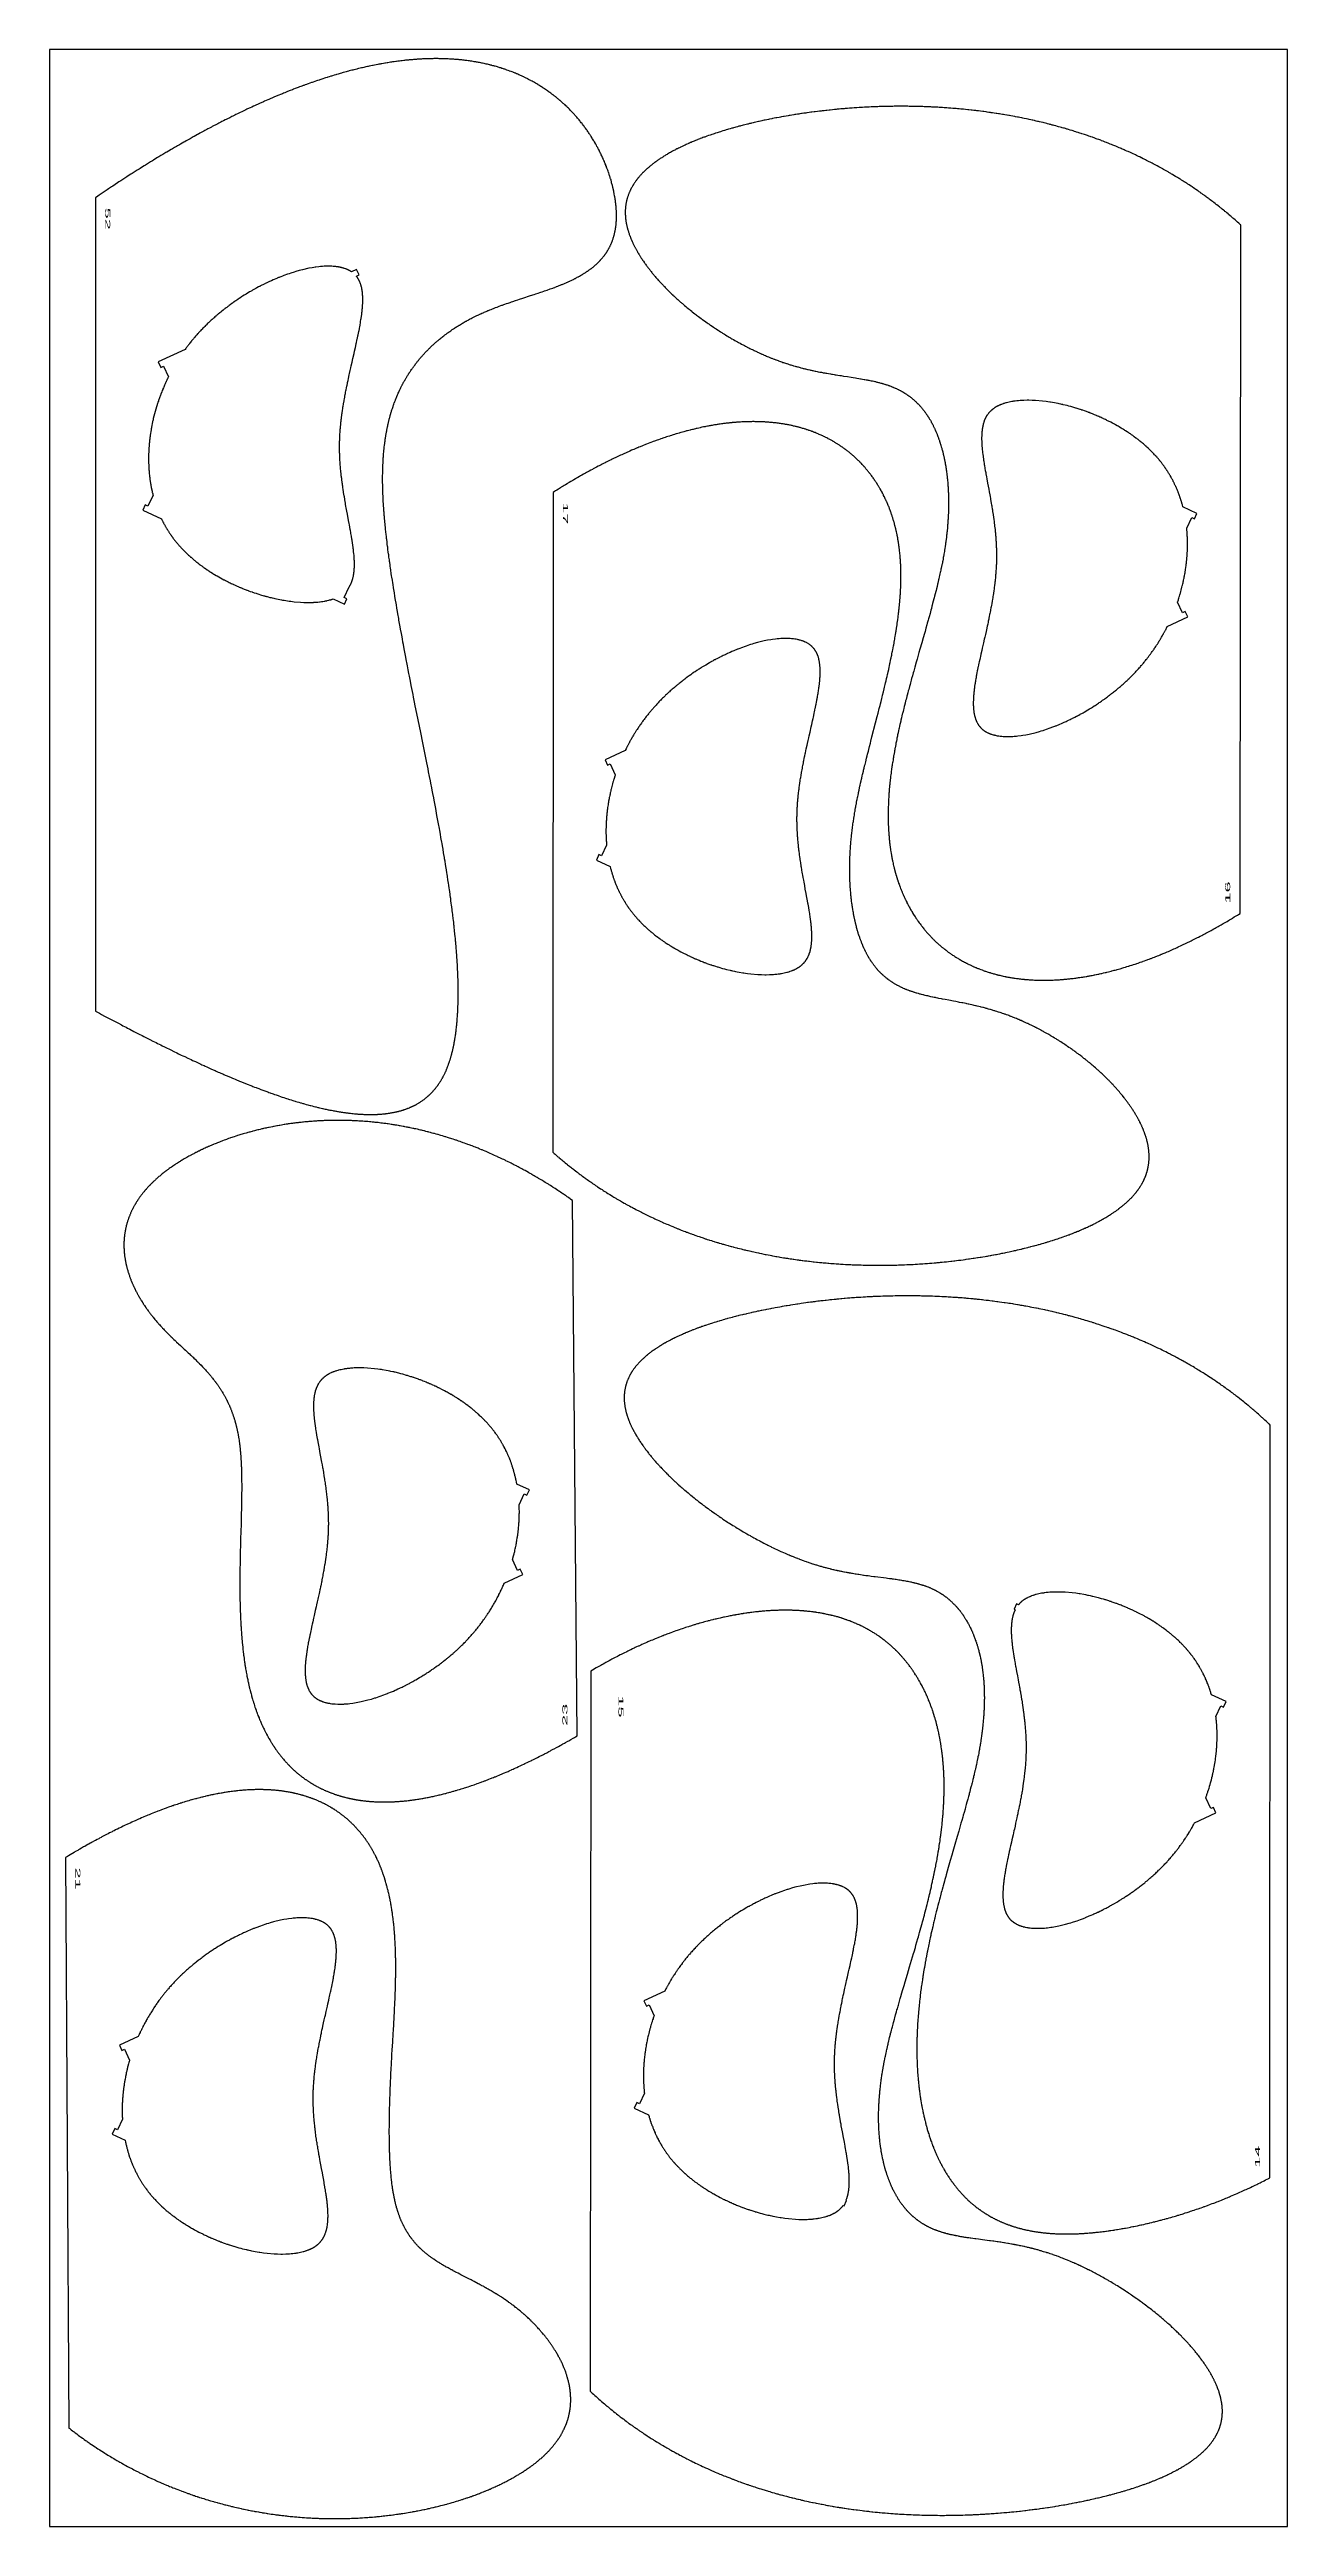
# Model space of a CAD drawing. Header units: metres. Extents: x 525 to 650, y -2 to 248.
import ezdxf

# ---------------------------------------------------------------- set-up
doc = ezdxf.new("R2010")
doc.units = ezdxf.units.M
doc.header["$MEASUREMENT"] = 0
doc.layers.add('1', color=7, linetype='Continuous', lineweight=0)
doc.styles.add('Style-ENGINEERING', font='ENGINEERING.shx')

msp = doc.modelspace()

# ---------------------------------------------------------------- linework, layer by layer
at = {"flags": 128}
for points in [[(650.1547, -2.443354), (650.1547, 247.556646), (525.1547, 247.556646), (525.1547, -2.443354), (650.1547, -2.443354)], [(529.78671, 150.501187), (530.198165, 150.282449), (530.403966, 150.173238), (530.712766, 150.009631), (531.176201, 149.764723), (531.588398, 149.547573), (531.794594, 149.439206), (532.104017, 149.276934), (532.413605, 149.115014), (532.568463, 149.034192), (532.878316, 148.872838), (533.033312, 148.792312), (533.265898, 148.671717), (533.679666, 148.457928), (533.88669, 148.351335), (534.19741, 148.191838), (534.508359, 148.03283), (534.663921, 147.953515), (534.940627, 147.812832), (535.079054, 147.742648), (535.286788, 147.637574), (535.598606, 147.480428), (535.910693, 147.323856), (536.06684, 147.245791), (536.379346, 147.090117), (536.535708, 147.012511), (536.770388, 146.8964), (537.048748, 146.759258), (537.18802, 146.690882), (537.397043, 146.588568), (537.710846, 146.435669), (538.024979, 146.283476), (538.182171, 146.207649), (538.461837, 146.073302), (538.601774, 146.00635), (538.811812, 145.906207), (539.127172, 145.756641), (539.442906, 145.607876), (539.600916, 145.5338), (539.882065, 145.402625), (540.022757, 145.337289), (540.233944, 145.239607), (540.445315, 145.142317), (540.551071, 145.093821), (540.762723, 144.997133), (540.86862, 144.948942), (541.027558, 144.87685), (541.310386, 144.749272), (541.451934, 144.685769), (541.664427, 144.590879), (541.877127, 144.496434), (541.983556, 144.449381), (542.196576, 144.35562), (542.303167, 144.308914), (542.463158, 144.239076), (542.652939, 144.156654), (542.747897, 144.115586), (542.890418, 144.054167), (543.104395, 143.962454), (543.318609, 143.871249), (543.425807, 143.825841), (543.640386, 143.735418), (543.747769, 143.690406), (543.908962, 143.623141), (544.100191, 143.543819), (544.195883, 143.504322), (544.339518, 143.445287), (544.555194, 143.357211), (544.771144, 143.269721), (544.879223, 143.226199), (545.095593, 143.139609), (545.203886, 143.096544), (545.366462, 143.03224), (545.583488, 142.947055), (545.692115, 142.904704), (545.855198, 142.841485), (546.018456, 142.778641), (546.100151, 142.747361), (546.275797, 142.680493), (546.363699, 142.647228), (546.495652, 142.597545), (546.693811, 142.52351), (546.892249, 142.450075), (546.991575, 142.413586), (547.190445, 142.341074), (547.28999, 142.305054), (547.439448, 142.251323), (547.485864, 142.234723), (547.650976, 142.176007), (547.733573, 142.146833), (547.857521, 142.103305), (548.043563, 142.038543), (548.229752, 141.974429), (548.322903, 141.942619), (548.47018, 141.892691), (548.543855, 141.867886), (548.654412, 141.830878), (548.820352, 141.775823), (548.986417, 141.721324), (549.069498, 141.694286), (549.217277, 141.646573), (549.291206, 141.622888), (549.402148, 141.587578), (549.568673, 141.535109), (549.735336, 141.483245), (549.818719, 141.457543), (549.967044, 141.412236), (550.041248, 141.38977), (550.152609, 141.356308), (550.319773, 141.306655), (550.487086, 141.257664), (550.570799, 141.23342), (550.719719, 141.19074), (550.794225, 141.169605), (550.906043, 141.138162), (551.073905, 141.09159), (551.24193, 141.045743), (551.326006, 141.023095), (551.475578, 140.983296), (551.550415, 140.963621), (551.662735, 140.934395), (551.831364, 140.891209), (552.000173, 140.848821), (552.084647, 140.827932), (552.234938, 140.791307), (552.31014, 140.773244), (552.423015, 140.746464), (552.592491, 140.707018), (552.705586, 140.681212), (552.762167, 140.668458), (552.847082, 140.649516), (552.998171, 140.61641), (553.073778, 140.600134), (553.187268, 140.576071), (553.300855, 140.552437), (553.357686, 140.540783), (553.471422, 140.517806), (553.528328, 140.506484), (553.613734, 140.489713), (553.765712, 140.460533), (553.841772, 140.446253), (553.95595, 140.425228), (554.070237, 140.404685), (554.127423, 140.394596), (554.241877, 140.374791), (554.299147, 140.365076), (554.385106, 140.350742), (554.487068, 140.334129), (554.538084, 140.325977), (554.614653, 140.313944), (554.729607, 140.296343), (554.844684, 140.279286), (554.90227, 140.270966), (555.017537, 140.254748), (555.075219, 140.246853), (555.161804, 140.235281), (555.277366, 140.220366), (555.335198, 140.213132), (555.42201, 140.202564), (555.552375, 140.187361), (555.668407, 140.174514), (555.726476, 140.16833), (555.81365, 140.159359), (555.944569, 140.1466), (556.061103, 140.135975), (556.119429, 140.13092), (556.206991, 140.123666), (556.294644, 140.116811), (556.338505, 140.113535), (556.427922, 140.10718), (556.472667, 140.104163), (556.539832, 140.099844), (556.640685, 140.093834), (556.741668, 140.088395), (556.792209, 140.085894), (556.893393, 140.081335), (556.944036, 140.07928), (557.020067, 140.076483), (557.032515, 140.076059), (557.150504, 140.0725), (557.209467, 140.071043), (557.297874, 140.069267), (557.386232, 140.067988), (557.430393, 140.067537), (557.518679, 140.067017), (557.562803, 140.06695), (557.628966, 140.067094), (557.717139, 140.067744), (557.761207, 140.068269), (557.827284, 140.069307), (557.926344, 140.071436), (558.004567, 140.07361), (558.043662, 140.074861), (558.102286, 140.076947), (558.190175, 140.080548), (558.278009, 140.084726), (558.321905, 140.087033), (558.399907, 140.091499), (558.438891, 140.093908), (558.438891, 140.093908), (558.497346, 140.097745), (558.58498, 140.104009), (558.672554, 140.11089), (558.716318, 140.114565), (558.794084, 140.121489), (558.832949, 140.125141), (558.891223, 140.130858), (558.978582, 140.13998), (559.065876, 140.149765), (559.1095, 140.154911), (559.187011, 140.164479), (559.225748, 140.169467), (559.283827, 140.177208), (559.37089, 140.189408), (559.457884, 140.202325), (559.501354, 140.209056), (559.578592, 140.221477), (559.617189, 140.227909), (559.675058, 140.237835), (559.761801, 140.253362), (559.848469, 140.269665), (559.891775, 140.278113), (559.963908, 140.292635), (559.999954, 140.300107), (560.053998, 140.311581), (560.135005, 140.329399), (560.215942, 140.347959), (560.256383, 140.35752), (560.337211, 140.377215), (560.377598, 140.387353), (560.438142, 140.402925), (560.450245, 140.406092), (560.529763, 140.42736), (560.569405, 140.438264), (560.628721, 140.454959), (560.687859, 140.472064), (560.717361, 140.480772), (560.77623, 140.498498), (560.805597, 140.507518), (560.849562, 140.521244), (560.908021, 140.539916), (560.937182, 140.549411), (560.980837, 140.563853), (561.046123, 140.585969), (561.120115, 140.611799), (561.156996, 140.624981), (561.21217, 140.645093), (561.267168, 140.665611), (561.294601, 140.676025), (561.349332, 140.697161), (561.37663, 140.707884), (561.417493, 140.724165), (561.489885, 140.753691), (561.525959, 140.768736), (561.579917, 140.791658), (561.633689, 140.815008), (561.660505, 140.826845), (561.713996, 140.850845), (561.740671, 140.863009), (561.780594, 140.881459), (561.851302, 140.914874), (561.886528, 140.931878), (561.939205, 140.957757), (561.991687, 140.984088), (562.017854, 140.997424), (562.070039, 141.024438), (562.096057, 141.038117), (562.134991, 141.058853), (562.199627, 141.093994), (562.231827, 141.111839), (562.279976, 141.138953), (562.327945, 141.166484), (562.351861, 141.180408), (562.399555, 141.208572), (562.423334, 141.222814), (562.458915, 141.244377), (562.506194, 141.273504), (562.529763, 141.28823), (562.565029, 141.310523), (562.617729, 141.344425), (562.628239, 141.351271), (562.660057, 141.372173), (562.723226, 141.414465), (562.785775, 141.457406), (562.82713, 141.486393), (562.854547, 141.505878), (562.909016, 141.545231), (562.96971, 141.590112), (563.00983, 141.620391), (563.036425, 141.640736), (563.089252, 141.681806), (563.128554, 141.712941), (563.154604, 141.733856), (563.206341, 141.776065), (563.232029, 141.797359), (563.283042, 141.840325), (563.333575, 141.883794), (563.366996, 141.913053), (563.389159, 141.932683), (563.433199, 141.97224), (563.470624, 142.00644), (563.49542, 142.0294), (563.544644, 142.075708), (563.569071, 142.099054), (563.617557, 142.146132), (563.665554, 142.193722), (563.69728, 142.225733), (563.71831, 142.2472), (563.760082, 142.290436), (563.783409, 142.314933), (563.829698, 142.364309), (563.875502, 142.414192), (563.905769, 142.44773), (563.925827, 142.470213), (563.965657, 142.515479), (564.01001, 142.56688), (564.039311, 142.601427), (564.058725, 142.624583), (564.097271, 142.671193), (564.12593, 142.706411), (564.144919, 142.730013), (564.182611, 142.777514), (564.201316, 142.801412), (564.238442, 142.849505), (564.275192, 142.897992), (564.299483, 142.930536), (564.315584, 142.952328), (564.347563, 142.996146), (564.351236, 143.001224), (564.37761, 143.037975), (564.395046, 143.062548), (564.429566, 143.111862), (564.446651, 143.136604), (564.480477, 143.186256), (564.513846, 143.236129), (564.535841, 143.269499), (564.579235, 143.33653), (564.60293, 143.373819), (564.618594, 143.398743), (564.649605, 143.448745), (564.664953, 143.473822), (564.695339, 143.524128), (564.725313, 143.574634), (564.745069, 143.608415), (564.784044, 143.676238), (564.805656, 143.71454), (564.819941, 143.740134), (564.848217, 143.791465), (564.86221, 143.817202), (564.889909, 143.868813), (564.917231, 143.920609), (564.935237, 143.95524), (564.970761, 144.024741), (564.990459, 144.063973), (565.029253, 144.14273), (565.067256, 144.221871), (565.09216, 144.274842), (565.108573, 144.310248), (565.140952, 144.381277), (565.158905, 144.421357), (565.194261, 144.501785), (565.228891, 144.582566), (565.251583, 144.636612), (565.266537, 144.672727), (565.296033, 144.745158), (565.312387, 144.786015), (565.344586, 144.867978), (565.376119, 144.950264), (565.396777, 145.005299), (565.410388, 145.042067), (565.437232, 145.115787), (565.453037, 145.159962), (565.484117, 145.248569), (565.514503, 145.337514), (565.534381, 145.396995), (565.547466, 145.43673), (565.573242, 145.516392), (565.592494, 145.577135), (565.605146, 145.617653), (565.630019, 145.698746), (565.642242, 145.739319), (565.666271, 145.820518), (565.689752, 145.901787), (565.705108, 145.956003), (565.715214, 145.992164), (565.735118, 146.064525), (565.746611, 146.107021), (565.769185, 146.192064), (565.791218, 146.277176), (565.805611, 146.333954), (565.815077, 146.371822), (565.833704, 146.447596), (565.844004, 146.490242), (565.864229, 146.57558), (565.88396, 146.66098), (565.896845, 146.717947), (565.92198, 146.831961), (565.931192, 146.874743), (565.931192, 146.874743), (565.949271, 146.96035), (565.966898, 147.046014), (565.978403, 147.103155), (566.00083, 147.217509), (566.009043, 147.260416), (566.025154, 147.346271), (566.040848, 147.432177), (566.051084, 147.489477), (566.071018, 147.604143), (566.092608, 147.733248), (566.10652, 147.819379), (566.115584, 147.876826), (566.133216, 147.991781), (566.152277, 148.121204), (566.164538, 148.207541), (566.172517, 148.265124), (566.188014, 148.380348), (566.199241, 148.466815), (566.20654, 148.524483), (566.220699, 148.639875), (566.227561, 148.697598), (566.24086, 148.813098), (566.253599, 148.928667), (566.261787, 149.005752), (566.267112, 149.057159), (566.277446, 149.160012), (566.285843, 149.246834), (566.291279, 149.304736), (566.301767, 149.420589), (566.306822, 149.478538), (566.316558, 149.594485), (566.325804, 149.710493), (566.331701, 149.787866), (566.342865, 149.942689), (566.348782, 150.029823), (566.352584, 150.08793), (566.35985, 150.204187), (566.363315, 150.262336), (566.369917, 150.378677), (566.376085, 150.495071), (566.37996, 150.572697), (566.387152, 150.728019), (566.390876, 150.815429), (566.393231, 150.873717), (566.397641, 150.990332), (566.403516, 151.165348), (566.406948, 151.282086), (566.409025, 151.359937), (566.412679, 151.515703), (566.414342, 151.597878), (566.417131, 151.762296), (566.419217, 151.926803), (566.420224, 152.036522), (566.420728, 152.10969), (566.421339, 152.256076), (566.42139, 152.280785), (566.421454, 152.371367), (566.420995, 152.552445), (566.419773, 152.733409), (566.418543, 152.853991), (566.417542, 152.934352), (566.415114, 153.095011), (566.413554, 153.182608), (566.409944, 153.35773), (566.405693, 153.532757), (566.40251, 153.649391), (566.400236, 153.727124), (566.395329, 153.882536), (566.392361, 153.969925), (566.385985, 154.144638), (566.379033, 154.319266), (566.374085, 154.435638), (566.370649, 154.513198), (566.363452, 154.668272), (566.359216, 154.755474), (566.350348, 154.929818), (566.340958, 155.104084), (566.334414, 155.22022), (566.320659, 155.452393), (566.315275, 155.539424), (566.304148, 155.713434), (566.292547, 155.887373), (566.284554, 156.003295), (566.267963, 156.235048), (566.261536, 156.321925), (566.248352, 156.49563), (566.234737, 156.669271), (566.225425, 156.784997), (566.206245, 157.016367), (566.198865, 157.103103), (566.183804, 157.276531), (566.168348, 157.449899), (566.157828, 157.565447), (566.136279, 157.796466), (566.111245, 158.056245), (566.094101, 158.229364), (566.082473, 158.344748), (566.05875, 158.575445), (566.040557, 158.748409), (566.028241, 158.863691), (566.003167, 159.094188), (565.990412, 159.209405), (565.964474, 159.439774), (565.937978, 159.670061), (565.92001, 159.823541), (565.907899, 159.925841), (565.883363, 160.130395), (565.862342, 160.302941), (565.848169, 160.417947), (565.819444, 160.647904), (565.804897, 160.762856), (565.775436, 160.992704), (565.745498, 161.222482), (565.72528, 161.375628), (565.684236, 161.681832), (565.660799, 161.85402), (565.645038, 161.968791), (565.613193, 162.198286), (565.597111, 162.31301), (565.564633, 162.542412), (565.531746, 162.771753), (565.509598, 162.924615), (565.46478, 163.230259), (565.43927, 163.40214), (565.387617, 163.745808), (565.335145, 164.089355), (565.299722, 164.318321), (565.275914, 164.470936), (565.227848, 164.776101), (565.200553, 164.947717), (565.145418, 165.29087), (565.089578, 165.633918), (565.051971, 165.862561), (565.026734, 166.014965), (564.975874, 166.319715), (564.947042, 166.491105), (564.888913, 166.833814), (564.830177, 167.176434), (564.790694, 167.404799), (564.76423, 167.557021), (564.710971, 167.861417), (564.680823, 168.032611), (564.620126, 168.374941), (564.558914, 168.717194), (564.517827, 168.945321), (564.43501, 169.401481), (564.40374, 169.57251), (564.340862, 169.914517), (564.277548, 170.256459), (564.235105, 170.484385), (564.149679, 170.940159), (564.052758, 171.452784), (563.987689, 171.794466), (563.944117, 172.022226), (563.856531, 172.47768), (563.790474, 172.819217), (563.74627, 173.046883), (563.657482, 173.502159), (563.612908, 173.72977), (563.523422, 174.184943), (563.433516, 174.640054), (563.373364, 174.943429), (563.252592, 175.550111), (563.150258, 176.061934), (563.081844, 176.403122), (562.944628, 177.085439), (562.841439, 177.597136), (562.634591, 178.62046), (562.375757, 179.899575), (562.246509, 180.539156), (562.091798, 181.306705), (562.014673, 181.690506), (561.912151, 182.202272), (561.861047, 182.458171), (561.742284, 183.05532), (561.683188, 183.353925), (561.594953, 183.801876), (561.494767, 184.313889), (561.444944, 184.569924), (561.370553, 184.954013), (561.296577, 185.338146), (561.259747, 185.530229), (561.172874, 185.985583), (561.129666, 186.213284), (561.065146, 186.554867), (560.969038, 187.067312), (560.884302, 187.522892), (560.842186, 187.750709), (560.779336, 188.092468), (560.716885, 188.43427), (560.685811, 188.605187), (560.60346, 189.06102), (560.562571, 189.288967), (560.501607, 189.630927), (560.4411, 189.972935), (560.411023, 190.143957), (560.331411, 190.60008), (560.291939, 190.828177), (560.291939, 190.828177), (560.233165, 191.170369), (560.174931, 191.512618), (560.146023, 191.683764), (560.094984, 191.988062), (560.06964, 192.14023), (560.031848, 192.368505), (559.975683, 192.710973), (559.92017, 193.05351), (559.892666, 193.224806), (559.838181, 193.567452), (559.811209, 193.738803), (559.7711, 193.995868), (559.724124, 194.300596), (559.700872, 194.452986), (559.6663, 194.681602), (559.615155, 195.024602), (559.581551, 195.253321), (559.564901, 195.367697), (559.540122, 195.539281), (559.507455, 195.768099), (559.491285, 195.882525), (559.46724, 196.054187), (559.431659, 196.311732), (559.400537, 196.540714), (559.38516, 196.655224), (559.36233, 196.827015), (559.328631, 197.084759), (559.299244, 197.313925), (559.284758, 197.42853), (559.263293, 197.600465), (559.231711, 197.858433), (559.204277, 198.087806), (559.190793, 198.202517), (559.170867, 198.374616), (559.141671, 198.632837), (559.11921, 198.836928), (559.108188, 198.938995), (559.09192, 199.092125), (559.068131, 199.321884), (559.045103, 199.551724), (559.033882, 199.666675), (559.012043, 199.89664), (559.001432, 200.011656), (558.98591, 200.184221), (558.965968, 200.414388), (558.956329, 200.529507), (558.942295, 200.702229), (558.928783, 200.875008), (558.922226, 200.961418), (558.910904, 201.115072), (558.905407, 201.191916), (558.897368, 201.307204), (558.885784, 201.480186), (558.874783, 201.653231), (558.869505, 201.739776), (558.860497, 201.893675), (558.856174, 201.970644), (558.849923, 202.086122), (558.841075, 202.259394), (558.832878, 202.432736), (558.829028, 202.519433), (558.822601, 202.673605), (558.819591, 202.750713), (558.815334, 202.866402), (558.80954, 203.039998), (558.804471, 203.213671), (558.802214, 203.300537), (558.798668, 203.455014), (558.797121, 203.532277), (558.79509, 203.648202), (558.792703, 203.822159), (558.791124, 203.996202), (558.790645, 204.083257), (558.790311, 204.238075), (558.790397, 204.315511), (558.790848, 204.431699), (558.79226, 204.606058), (558.793702, 204.722351), (558.794575, 204.780514), (558.796078, 204.867778), (558.799328, 205.022976), (558.801235, 205.100605), (558.804454, 205.217087), (558.808111, 205.333614), (558.810105, 205.391896), (558.814429, 205.508494), (558.816762, 205.566811), (558.820475, 205.65431), (558.827723, 205.809932), (558.831661, 205.887776), (558.837969, 206.004584), (558.844765, 206.121445), (558.848348, 206.179894), (558.855889, 206.296834), (558.859849, 206.355324), (558.86603, 206.443084), (558.873731, 206.547136), (558.877738, 206.599178), (558.883943, 206.677262), (558.893698, 206.794436), (558.903997, 206.911668), (558.909353, 206.970306), (558.920484, 207.087625), (558.926262, 207.146308), (558.935196, 207.23436), (558.946206, 207.338762), (558.951885, 207.390982), (558.960621, 207.469335), (558.974225, 207.586917), (558.988437, 207.704563), (558.995774, 207.76341), (559.010917, 207.881155), (559.018725, 207.940053), (559.030737, 208.028431), (559.050382, 208.167623), (559.060548, 208.237255), (559.076233, 208.341749), (559.092449, 208.4463), (559.100758, 208.498597), (559.117784, 208.603234), (559.126504, 208.655574), (559.139843, 208.734112), (559.15812, 208.838882), (559.167471, 208.891289), (559.181767, 208.969929), (559.203823, 209.087953), (559.206202, 209.100453), (559.228706, 209.216652), (559.24021, 209.274661), (559.257782, 209.361561), (559.275735, 209.448325), (559.284856, 209.491655), (559.303386, 209.578211), (559.312796, 209.621438), (559.327094, 209.686212), (559.3465, 209.772455), (559.35635, 209.815523), (559.371311, 209.88006), (559.394169, 209.976715), (559.414911, 210.062479), (559.425433, 210.105308), (559.441403, 210.169482), (559.465786, 210.265591), (559.490684, 210.361516), (559.503327, 210.409408), (559.527814, 210.500669), (559.540236, 210.546235), (559.559092, 210.614504), (559.587884, 210.716726), (559.617288, 210.818729), (559.63222, 210.869647), (559.662549, 210.971319), (559.677946, 211.022071), (559.701334, 211.098094), (559.733068, 211.199262), (559.749171, 211.249761), (559.773623, 211.325404), (559.810972, 211.438626), (559.844852, 211.539025), (559.862034, 211.589137), (559.88811, 211.664198), (559.92791, 211.776542), (559.968539, 211.888589), (559.989167, 211.944501), (560.026355, 212.043714), (560.045198, 212.093231), (560.073776, 212.167394), (560.102732, 212.241423), (560.117351, 212.278386), (560.146876, 212.35221), (560.161781, 212.389071), (560.184319, 212.444298), (560.214704, 212.517814), (560.230041, 212.55452), (560.253228, 212.609514), (560.288417, 212.691859), (560.326613, 212.779769), (560.345924, 212.823648), (560.375157, 212.889371), (560.419608, 212.98774), (560.464785, 213.085848), (560.487648, 213.134804), (560.533922, 213.232519), (560.557335, 213.281277), (560.592802, 213.354291), (560.640739, 213.45141), (560.664988, 213.499869), (560.701711, 213.572432), (560.738856, 213.644844), (560.757588, 213.680993), (560.80806, 213.777204), (560.83358, 213.825207), (560.872218, 213.897084), (560.911286, 213.968807), (560.930982, 214.004611), (560.970698, 214.076101), (560.990719, 214.111788), (561.020955, 214.165245), (561.020955, 214.165245), (561.027266, 214.176337), (561.04907, 214.214488), (561.092984, 214.290532), (561.137305, 214.366231), (561.167079, 214.416507), (561.187028, 214.449939), (561.227167, 214.516601), (561.272706, 214.591273), (561.303289, 214.640865), (561.323778, 214.673842), (561.364993, 214.739595), (561.396113, 214.788733), (561.416958, 214.821409), (561.458887, 214.88656), (561.479969, 214.919035), (561.522371, 214.983785), (561.565087, 215.04827), (561.593739, 215.091113), (561.651462, 215.176445), (561.702189, 215.250383), (561.73624, 215.299478), (561.759045, 215.33212), (561.804904, 215.397194), (561.839515, 215.445816), (561.862692, 215.478144), (561.909295, 215.54259), (561.93272, 215.574708), (561.979817, 215.638736), (562.027242, 215.702486), (562.059041, 215.744832), (562.123077, 215.829156), (562.177559, 215.899921), (562.21411, 215.946905), (562.238579, 215.978141), (562.287761, 216.040406), (562.324862, 216.086925), (562.349697, 216.117852), (562.399611, 216.1795), (562.424689, 216.210221), (562.47509, 216.271458), (562.525813, 216.332422), (562.559808, 216.372913), (562.628229, 216.453531), (562.686404, 216.521177), (562.725414, 216.566082), (562.751521, 216.595935), (562.803976, 216.655436), (562.843528, 216.699884), (562.869996, 216.729431), (562.923172, 216.788323), (562.94988, 216.817667), (563.003536, 216.876154), (563.057511, 216.93437), (563.093671, 216.973032), (563.166418, 217.049995), (563.21339, 217.099124), (563.244834, 217.131767), (563.308032, 217.196791), (563.339785, 217.229172), (563.403603, 217.293673), (563.467832, 217.357825), (563.510881, 217.4004), (563.539681, 217.428698), (563.597526, 217.485087), (563.630207, 217.516685), (563.695876, 217.579621), (563.761955, 217.642211), (563.806235, 217.683745), (563.835856, 217.711349), (563.895342, 217.766353), (563.962649, 217.827905), (564.007747, 217.868748), (564.037913, 217.895892), (564.098487, 217.949975), (564.144129, 217.990359), (564.174658, 218.017196), (564.235956, 218.070668), (564.266726, 218.097302), (564.328506, 218.150366), (564.390607, 218.20316), (564.432185, 218.238205), (564.515769, 218.307934), (564.535413, 218.324184), (564.618583, 218.392413), (564.674228, 218.437551), (564.711412, 218.467489), (564.785988, 218.526998), (564.842102, 218.571311), (564.879598, 218.600701), (564.954794, 218.659121), (564.992495, 218.688151), (565.068099, 218.745855), (565.143973, 218.803085), (565.194705, 218.840977), (565.228592, 218.866123), (565.296523, 218.916139), (565.369153, 218.969043), (565.417703, 219.004083), (565.515117, 219.073616), (565.563978, 219.108111), (565.66201, 219.176559), (565.760448, 219.244293), (565.826299, 219.289055), (565.870299, 219.318723), (565.958534, 219.377642), (566.033227, 219.426928), (566.083145, 219.459568), (566.183276, 219.524334), (566.233488, 219.556461), (566.334201, 219.620204), (566.435299, 219.683274), (566.502909, 219.724949), (566.548076, 219.752568), (566.638633, 219.807415), (566.71527, 219.853288), (566.766478, 219.883666), (566.869171, 219.943936), (566.920656, 219.973829), (567.023899, 220.033134), (567.127505, 220.091803), (567.196775, 220.130565), (567.243043, 220.156252), (567.335791, 220.207255), (567.414265, 220.249907), (567.46669, 220.278149), (567.571803, 220.334174), (567.624489, 220.361958), (567.730121, 220.417072), (567.836095, 220.471585), (567.906934, 220.507596), (567.954243, 220.531457), (568.04906, 220.578829), (568.169441, 220.638121), (568.249928, 220.677241), (568.303689, 220.70314), (568.411456, 220.754509), (568.492494, 220.792661), (568.54662, 220.817918), (568.655114, 220.868011), (568.709481, 220.892847), (568.818452, 220.942103), (568.927737, 220.990807), (569.000768, 221.022971), (569.049531, 221.04428), (569.147242, 221.086576), (569.240215, 221.126331), (569.302316, 221.152624), (569.4268, 221.204718), (569.489178, 221.230525), (569.614201, 221.281673), (569.739568, 221.332217), (569.823331, 221.365589), (569.879253, 221.387697), (569.991284, 221.431584), (570.107024, 221.476383), (570.184274, 221.505988), (570.338982, 221.5646), (570.416436, 221.593617), (570.571534, 221.651098), (570.726874, 221.70788), (570.83056, 221.745367), (570.899738, 221.770203), (571.038218, 221.819517), (571.123272, 221.849552), (571.293546, 221.90914), (571.464028, 221.968126), (571.577788, 222.007142), (571.653673, 222.033025), (571.805541, 222.084503), (571.933774, 222.127664), (572.19047, 222.21332), (572.447422, 222.298233), (572.618837, 222.354513), (572.961859, 222.466514), (573.733955, 222.717663), (574.07691, 222.829858), (574.248273, 222.886288), (574.505122, 222.971501), (574.676196, 223.02877), (574.761678, 223.057563), (574.889825, 223.100973), (575.060534, 223.1593), (575.145816, 223.188673), (575.273642, 223.233016), (575.401342, 223.277721), (575.465142, 223.300218), (575.635104, 223.360712), (575.719985, 223.391248), (575.847173, 223.437439), (575.974192, 223.484119), (576.037635, 223.507652), (576.164381, 223.555122), (576.227683, 223.579066), (576.32254, 223.615254), (576.346236, 223.624353), (576.472449, 223.673232), (576.535445, 223.697899), (576.629798, 223.735195), (576.629798, 223.735195), (576.723974, 223.772858), (576.770994, 223.791832), (576.864893, 223.830071), (576.91177, 223.849341), (576.981994, 223.878437), (577.092734, 223.924898), (577.147994, 223.948357), (577.230743, 223.98384), (577.313317, 224.019686), (577.354537, 224.037748), (577.464233, 224.08638), (577.518956, 224.110958), (577.600878, 224.14816), (577.682602, 224.185776), (577.723387, 224.204743), (577.831893, 224.255853), (577.886002, 224.281705), (577.966983, 224.320866), (578.047738, 224.360497), (578.088029, 224.380493), (578.159511, 224.416345), (578.195181, 224.43442), (578.248595, 224.46172), (578.328507, 224.503105), (578.408163, 224.545022), (578.447893, 224.566186), (578.518358, 224.604153), (578.55351, 224.623305), (578.606135, 224.652247), (578.684836, 224.696151), (578.763247, 224.740659), (578.80234, 224.763145), (578.871654, 224.803509), (578.906219, 224.823882), (578.95795, 224.854683), (579.035279, 224.901441), (579.112279, 224.948883), (579.150654, 224.972866), (579.161431, 224.979643), (579.227907, 225.021858), (579.260997, 225.043141), (579.310442, 225.075286), (579.384179, 225.124011), (579.457388, 225.173355), (579.493792, 225.198263), (579.566192, 225.24856), (579.602184, 225.273951), (579.655911, 225.312347), (579.720514, 225.359324), (579.752637, 225.383022), (579.800597, 225.418834), (579.848283, 225.454968), (579.872021, 225.473157), (579.919289, 225.509783), (579.942817, 225.52822), (579.977975, 225.556033), (580.040076, 225.605951), (580.070932, 225.631138), (580.11697, 225.66921), (580.162707, 225.707635), (580.185462, 225.72698), (580.230742, 225.765942), (580.253266, 225.785559), (580.286906, 225.815157), (580.346273, 225.86829), (580.375743, 225.895107), (580.419679, 225.935649), (580.463287, 225.976577), (580.484967, 225.997186), (580.528076, 226.0387), (580.549504, 226.059606), (580.581486, 226.091152), (580.61875, 226.12844), (580.637281, 226.147202), (580.664951, 226.175495), (580.706168, 226.218273), (580.747035, 226.261462), (580.767335, 226.283212), (580.807669, 226.327028), (580.827701, 226.349095), (580.857578, 226.382395), (580.897093, 226.427174), (580.916711, 226.449727), (580.945964, 226.483762), (580.989445, 226.535283), (580.993539, 226.540193), (581.039147, 226.595603), (581.061675, 226.623468), (581.095121, 226.665467), (581.128153, 226.707706), (581.144513, 226.728916), (581.17692, 226.771517), (581.192967, 226.792908), (581.216843, 226.825108), (581.248311, 226.868253), (581.263889, 226.889917), (581.287059, 226.922527), (581.321371, 226.971698), (581.351425, 227.015664), (581.366294, 227.037739), (581.388401, 227.070965), (581.421116, 227.121063), (581.453297, 227.17147), (581.469187, 227.19679), (581.497104, 227.241996), (581.510904, 227.264691), (581.531406, 227.298849), (581.561711, 227.350345), (581.591478, 227.402154), (581.60616, 227.428175), (581.635122, 227.480451), (581.6494, 227.506706), (581.670566, 227.546235), (581.701873, 227.606105), (581.717269, 227.636189), (581.74004, 227.681503), (581.762424, 227.727041), (581.773471, 227.749895), (581.795275, 227.79577), (581.806031, 227.818792), (581.821985, 227.85343), (581.842919, 227.89981), (581.85324, 227.923084), (581.868541, 227.958101), (581.891084, 228.010863), (581.910711, 228.058001), (581.92038, 228.081654), (581.934701, 228.117239), (581.955774, 228.170854), (581.976358, 228.224753), (581.986466, 228.251809), (581.988687, 228.257806), (582.013143, 228.325202), (582.028979, 228.370228), (582.039331, 228.400288), (582.059543, 228.460509), (582.074277, 228.505762), (582.083898, 228.535972), (582.102661, 228.596491), (582.111805, 228.626799), (582.129621, 228.687512), (582.146814, 228.748354), (582.157934, 228.788985), (582.165196, 228.816104), (582.17936, 228.870415), (582.190376, 228.914042), (582.19755, 228.943162), (582.211497, 229.001483), (582.218271, 229.030685), (582.231421, 229.089171), (582.244048, 229.147764), (582.252177, 229.186885), (582.257469, 229.212992), (582.26775, 229.265269), (582.276112, 229.309442), (582.281529, 229.338923), (582.291987, 229.397961), (582.297029, 229.427519), (582.306743, 229.486711), (582.315966, 229.546003), (582.321846, 229.585587), (582.332964, 229.664885), (582.340452, 229.722144), (582.345203, 229.760366), (582.354128, 229.836928), (582.358305, 229.875268), (582.366096, 229.952064), (582.37314, 230.029015), (582.377427, 230.0804), (582.380105, 230.114694), (582.385031, 230.183373), (582.385881, 230.196105), (582.389253, 230.249845), (582.391307, 230.285651), (582.394957, 230.357218), (582.396556, 230.392979), (582.399306, 230.464453), (582.401471, 230.535868), (582.402593, 230.583445), (582.403201, 230.615149), (582.404084, 230.678522), (582.404445, 230.723523), (582.404514, 230.813458), (582.403726, 230.903304), (582.402735, 230.963154), (582.40187, 231.003033), (582.399657, 231.082742), (582.398134, 231.127549), (582.394494, 231.217103), (582.390076, 231.306577), (582.386707, 231.366183), (582.384276, 231.405901), (582.378973, 231.485293), (582.375736, 231.529924), (582.368721, 231.619132), (582.360996, 231.708266), (582.355458, 231.767649), (582.351597, 231.807221), (582.351597, 231.807221), (582.343471, 231.886322), (582.338667, 231.930793), (582.328564, 232.019683), (582.317809, 232.108507), (582.310283, 232.167686), (582.30511, 232.207123), (582.294392, 232.285958), (582.286565, 232.341359), (582.281214, 232.37828), (582.270197, 232.452088), (582.264533, 232.488977), (582.252896, 232.562722), (582.240852, 232.636425), (582.232599, 232.685538), (582.215567, 232.783709), (582.20568, 232.838898), (582.185254, 232.949211), (582.163962, 233.059434), (582.149291, 233.132868), (582.1393, 233.181802), (582.118815, 233.279618), (582.10938, 233.323613), (582.090107, 233.411561), (582.0703, 233.499455), (582.056799, 233.558021), (582.047668, 233.597052), (582.029093, 233.675083), (582.026116, 233.687423), (582.005009, 233.773693), (581.990678, 233.831094), (581.961395, 233.945631), (581.946445, 234.002766), (581.915934, 234.116774), (581.884615, 234.230434), (581.86329, 234.306016), (581.848876, 234.356319), (581.819582, 234.456725), (581.806836, 234.499674), (581.781006, 234.585425), (581.754723, 234.670982), (581.736951, 234.727912), (581.700811, 234.841517), (581.673186, 234.926496), (581.654523, 234.983043), (581.616608, 235.095884), (581.597357, 235.152178), (581.558269, 235.264514), (581.518404, 235.376516), (581.491397, 235.450999), (581.473202, 235.500572), (581.436356, 235.599522), (581.404796, 235.682809), (581.383517, 235.73823), (581.340385, 235.848827), (581.318533, 235.904002), (581.274258, 236.014106), (581.229221, 236.123883), (581.198775, 236.196886), (581.178291, 236.245475), (581.136872, 236.342458), (581.094856, 236.439184), (581.073624, 236.487451), (581.041496, 236.55973), (580.992673, 236.667878), (580.943093, 236.7757), (580.91802, 236.829489), (580.867305, 236.936823), (580.841664, 236.990368), (580.802847, 237.070533), (580.756291, 237.165306), (580.732788, 237.212596), (580.697253, 237.283409), (580.643316, 237.389357), (580.588618, 237.494978), (580.560983, 237.547665), (580.505141, 237.652792), (580.476932, 237.705233), (580.434261, 237.783739), (580.376694, 237.888126), (580.347623, 237.940195), (580.303654, 238.018143), (580.259251, 238.095904), (580.236886, 238.134715), (580.183437, 238.226522), (580.156482, 238.272327), (580.115762, 238.34091), (580.054029, 238.443504), (579.991512, 238.54576), (579.959958, 238.596762), (579.896257, 238.698509), (579.86411, 238.749254), (579.815517, 238.825213), (579.808649, 238.835878), (579.784424, 238.873354), (579.73571, 238.948062), (579.686645, 239.022448), (579.65374, 239.071859), (579.587462, 239.170253), (579.537346, 239.243673), (579.50374, 239.292441), (579.436064, 239.389549), (579.401993, 239.437889), (579.333385, 239.534142), (579.264159, 239.629826), (579.217665, 239.6933), (579.186516, 239.735476), (579.123853, 239.819492), (579.070039, 239.890773), (579.033967, 239.938113), (578.96135, 240.032359), (578.924806, 240.079265), (578.851246, 240.172645), (578.777056, 240.265446), (578.727247, 240.326993), (578.693886, 240.367881), (578.626791, 240.449316), (578.559199, 240.530294), (578.525217, 240.570612), (578.47401, 240.630875), (578.396676, 240.720787), (578.318712, 240.810121), (578.279494, 240.854571), (578.200585, 240.943036), (578.160894, 240.987052), (578.101061, 241.052803), (578.029689, 241.130308), (577.993816, 241.168889), (577.939771, 241.226545), (577.858177, 241.312543), (577.775949, 241.39796), (577.734597, 241.440449), (577.651417, 241.524991), (577.609588, 241.567042), (577.546546, 241.629845), (577.471366, 241.703852), (577.433587, 241.740682), (577.376682, 241.795709), (577.29079, 241.87776), (577.204257, 241.959221), (577.160749, 241.999731), (577.073252, 242.080306), (577.029261, 242.120372), (576.962973, 242.180193), (576.88146, 242.252854), (576.8405, 242.288997), (576.778803, 242.342976), (576.7168, 242.396673), (576.685682, 242.423416), (576.623216, 242.476688), (576.591868, 242.503218), (576.5447, 242.542879), (576.481538, 242.595513), (576.449841, 242.621722), (576.40215, 242.660903), (576.330285, 242.719373), (576.266074, 242.771041), (576.233851, 242.796768), (576.185371, 242.835223), (576.11232, 242.892603), (576.038872, 242.949617), (576.001999, 242.977987), (575.991926, 242.985708), (575.957568, 243.01195), (575.888688, 243.064125), (575.819591, 243.11589), (575.773405, 243.150172), (575.680745, 243.218191), (575.610998, 243.268729), (575.56438, 243.302196), (575.470858, 243.368588), (575.423954, 243.401515), (575.329862, 243.46683), (575.23539, 243.531431), (575.1722, 243.574103), (575.129979, 243.602375), (575.045317, 243.658499), (574.970532, 243.70745), (574.920548, 243.739844), (574.820275, 243.804057), (574.769987, 243.835877), (574.669107, 243.898944), (574.567824, 243.961251), (574.500079, 244.002367), (574.454817, 244.029591), (574.364054, 244.083591), (574.287228, 244.128691), (574.235886, 244.158522), (574.132904, 244.217621), (574.081263, 244.246889), (573.977686, 244.304865), (573.873713, 244.362095), (573.804179, 244.399835), (573.757725, 244.424812), (573.664586, 244.474326), (573.585758, 244.515648), (573.533084, 244.542965), (573.427443, 244.597046), (573.374476, 244.623811), (573.374476, 244.623811), (573.26825, 244.676789), (573.161635, 244.729033), (573.090343, 244.763456), (573.042719, 244.786224), (572.947243, 244.831327), (572.866447, 244.868936), (572.812463, 244.893781), (572.704206, 244.942926), (572.649933, 244.967226), (572.5411, 245.015284), (572.431884, 245.062619), (572.35886, 245.093774), (572.310084, 245.114367), (572.212305, 245.155125), (572.172687, 245.171442), (572.093305, 245.203798), (572.013727, 245.235784), (571.960566, 245.256902), (571.853982, 245.298644), (571.773815, 245.32952), (571.720263, 245.349899), (571.612897, 245.390166), (571.559084, 245.410054), (571.451198, 245.44934), (571.342967, 245.487973), (571.270621, 245.513366), (571.222305, 245.530134), (571.125469, 245.563284), (571.113462, 245.567352), (571.069422, 245.582195), (570.981287, 245.611526), (570.893079, 245.640388), (570.834233, 245.65937), (570.716446, 245.696714), (570.628022, 245.724184), (570.569034, 245.742242), (570.450962, 245.77775), (570.391879, 245.795201), (570.273619, 245.829503), (570.155236, 245.863008), (570.076246, 245.884905), (570.023556, 245.899309), (569.918104, 245.927653), (569.831753, 245.950387), (569.774151, 245.965316), (569.658863, 245.99463), (569.601177, 246.009017), (569.485721, 246.037253), (569.370155, 246.064778), (569.29305, 246.082734), (569.24162, 246.094531), (569.138694, 246.11771), (569.051785, 246.136839), (568.993811, 246.149374), (568.877784, 246.173927), (568.819731, 246.185946), (568.703544, 246.209471), (568.587251, 246.232316), (568.509665, 246.247171), (568.457915, 246.256908), (568.354353, 246.275985), (568.266909, 246.291672), (568.208581, 246.301922), (568.091848, 246.321928), (568.033444, 246.331684), (567.916558, 246.350707), (567.799571, 246.369078), (567.721525, 246.380967), (567.669469, 246.388733), (567.565298, 246.403886), (567.477343, 246.41628), (567.418676, 246.424343), (567.301267, 246.439995), (567.242526, 246.447585), (567.124971, 246.462295), (567.007319, 246.47638), (566.928831, 246.485425), (566.876482, 246.491303), (566.771728, 246.502694), (566.683283, 246.511929), (566.624289, 246.517894), (566.506233, 246.52937), (566.447169, 246.534881), (566.328972, 246.54545), (566.210681, 246.555421), (566.13177, 246.561736), (566.079139, 246.5658), (565.973824, 246.573577), (565.884907, 246.579776), (565.825602, 246.583726), (565.706922, 246.591187), (565.647548, 246.594699), (565.528733, 246.601288), (565.409828, 246.6073), (565.330508, 246.610989), (565.277607, 246.613307), (565.171751, 246.617606), (565.065619, 246.621464), (564.994826, 246.623786), (564.853147, 246.627837), (564.782261, 246.629566), (564.640399, 246.632435), (564.498416, 246.634522), (564.403694, 246.635482), (564.340516, 246.635931), (564.21409, 246.636372), (564.096191, 246.636239), (564.01764, 246.635859), (563.965294, 246.635478), (563.860655, 246.634409), (563.78222, 246.633342), (563.729952, 246.632505), (563.625465, 246.630529), (563.468862, 246.626822), (563.364542, 246.623858), (563.295032, 246.621665), (563.1561, 246.616764), (563.066847, 246.613253), (563.007372, 246.610756), (562.888483, 246.605393), (562.82907, 246.602526), (562.710306, 246.596428), (562.591623, 246.589844), (562.512547, 246.585188), (562.354501, 246.575241), (562.265662, 246.569276), (562.206461, 246.565153), (562.088119, 246.556556), (562.028977, 246.552084), (561.910751, 246.542795), (561.792602, 246.533048), (561.713879, 246.526298), (561.556534, 246.512198), (561.468087, 246.503917), (561.409145, 246.498259), (561.291318, 246.48661), (561.232432, 246.480622), (561.114715, 246.468318), (560.997071, 246.455582), (560.918682, 246.446852), (560.762001, 246.428825), (560.673923, 246.418354), (560.615227, 246.411243), (560.497887, 246.396706), (560.439243, 246.389282), (560.322008, 246.374124), (560.204843, 246.358557), (560.12677, 246.347952), (559.970717, 246.326204), (559.912228, 246.317865), (559.7953, 246.300887), (559.678439, 246.283513), (559.600569, 246.271712), (559.444917, 246.247588), (559.328254, 246.229043), (559.250514, 246.216465), (559.095122, 246.1908), (559.017469, 246.177713), (558.862247, 246.151039), (558.707138, 246.1237), (558.603793, 246.105108), (558.534924, 246.092551), (558.39725, 246.067054), (558.310174, 246.050656), (558.136122, 246.017251), (557.962207, 245.983043), (557.846338, 245.959795), (557.769125, 245.944102), (557.614777, 245.91225), (557.44126, 245.875681), (557.325655, 245.850873), (557.248616, 245.834144), (557.094616, 245.800237), (556.979181, 245.774413), (556.902257, 245.757012), (556.748482, 245.721767), (556.671632, 245.703924), (556.518005, 245.667802), (556.364476, 245.631102), (556.262177, 245.606316), (556.194001, 245.589652), (556.057707, 245.555988), (555.885317, 245.512744), (555.770457, 245.483523), (555.693912, 245.463869), (555.540893, 245.424147), (555.42619, 245.393996), (555.349749, 245.373725), (555.196937, 245.332778), (555.120566, 245.312102), (554.967889, 245.27035), (554.815303, 245.228067), (554.713628, 245.199586), (554.645866, 245.180469), (554.510396, 245.141927), (554.387222, 245.106511), (554.305138, 245.082714), (554.141045, 245.034673), (554.141045, 245.034673), (554.059036, 245.01043), (553.895092, 244.961506), (553.731247, 244.911998), (553.622071, 244.878672), (553.549311, 244.856312), (553.403848, 244.811254), (553.270564, 244.769554), (553.181806, 244.741565), (553.00452, 244.685138), (552.915992, 244.656702), (552.739165, 244.599389), (552.562637, 244.541494), (552.445118, 244.502578), (552.366844, 244.476493), (552.210471, 244.423987), (552.126125, 244.395449), (551.957632, 244.337989), (551.789402, 244.280021), (551.677394, 244.241095), (551.602785, 244.215022), (551.45372, 244.162581), (551.286262, 244.103121), (551.174764, 244.06321), (551.100493, 244.036484), (550.952099, 243.982746), (550.840931, 243.942195), (550.76688, 243.915044), (550.618921, 243.860464), (550.545014, 243.833035), (550.397341, 243.777903), (550.249856, 243.722407), (550.151637, 243.685209), (549.955444, 243.610338), (549.79016, 243.546676), (549.680097, 243.503989), (549.460275, 243.418028), (549.350514, 243.374758), (549.13129, 243.287643), (548.912457, 243.19977), (548.766784, 243.140772), (548.669763, 243.101257), (548.475946, 243.021792), (548.312645, 242.954296), (548.203894, 242.909073), (547.98667, 242.81809), (547.878196, 242.772332), (547.66152, 242.68029), (547.445204, 242.587553), (547.301191, 242.525346), (547.205269, 242.483706), (547.013633, 242.400026), (546.852153, 242.329009), (546.744607, 242.281456), (546.529771, 242.185857), (546.42248, 242.137812), (546.208149, 242.041236), (545.99415, 241.944018), (545.851667, 241.878854), (545.756759, 241.835255), (545.567134, 241.747687), (545.407335, 241.67342), (545.300901, 241.623717), (545.088272, 241.523852), (544.982074, 241.473693), (544.769913, 241.372923), (544.55806, 241.271558), (544.416993, 241.203654), (544.323024, 241.15824), (544.135263, 241.067068), (543.977023, 240.989787), (543.871622, 240.938088), (543.661041, 240.834264), (543.55586, 240.78214), (543.345715, 240.677473), (543.135856, 240.572251), (542.996109, 240.501797), (542.903013, 240.454694), (542.716989, 240.360165), (542.560201, 240.280076), (542.455763, 240.226516), (542.247092, 240.118999), (542.142859, 240.065042), (541.934596, 239.956736), (541.726601, 239.847912), (541.588086, 239.775076), (541.495808, 239.726392), (541.311407, 239.628724), (541.155979, 239.546007), (541.052442, 239.490705), (540.845561, 239.379728), (540.742216, 239.324054), (540.535717, 239.212337), (540.329471, 239.100132), (540.192113, 239.02506), (540.100602, 238.974893), (539.917727, 238.874276), (539.763577, 238.789088), (539.660887, 238.732149), (539.455688, 238.617918), (539.35318, 238.560627), (539.148343, 238.445699), (538.943743, 238.33031), (538.807475, 238.25313), (538.716688, 238.201564), (538.535252, 238.098165), (538.382308, 238.010646), (538.280417, 237.952161), (538.076809, 237.834857), (537.97509, 237.776039), (537.771823, 237.658075), (537.568782, 237.539674), (537.433546, 237.460499), (537.16337, 237.301576), (537.011568, 237.211849), (536.910436, 237.151898), (536.708335, 237.03168), (536.607366, 236.971413), (536.405589, 236.850567), (536.204028, 236.729305), (536.069772, 236.648235), (535.801542, 236.485549), (535.650828, 236.393721), (535.550417, 236.332375), (535.349751, 236.209382), (535.249496, 236.147736), (535.04914, 236.024144), (534.848989, 235.900155), (534.715668, 235.817277), (534.449297, 235.650998), (534.299621, 235.557163), (534.199899, 235.494485), (534.000605, 235.36884), (533.901033, 235.305873), (533.702036, 235.179654), (533.503236, 235.053054), (533.370811, 234.968444), (533.106221, 234.798722), (532.95754, 234.702962), (532.85848, 234.639006), (532.660503, 234.510815), (532.561586, 234.446581), (532.363895, 234.317837), (532.166393, 234.188727), (532.03483, 234.102451), (531.771954, 233.929417), (531.55041, 233.78292), (531.402844, 233.685004), (531.108024, 233.488569), (530.96077, 233.390051), (530.666568, 233.192421), (530.372776, 232.994), (530.17714, 232.861283), (530.046816, 232.772613), (529.786406, 232.59481), (529.78671, 150.501187)], [(645.429955, 229.850333), (645.366701, 229.907883), (645.239893, 230.022538), (645.112684, 230.136601), (645.027657, 230.212314), (644.970873, 230.262644), (644.85707, 230.362955), (644.728665, 230.475248), (644.642842, 230.549784), (644.585528, 230.599329), (644.470665, 230.698073), (644.384313, 230.771826), (644.326647, 230.820851), (644.211081, 230.918554), (644.153181, 230.967232), (644.037148, 231.064243), (643.920803, 231.160794), (643.843068, 231.224906), (643.791167, 231.267534), (643.687183, 231.352519), (643.555227, 231.459558), (643.467039, 231.530595), (643.40815, 231.577811), (643.290142, 231.6719), (643.201433, 231.742168), (643.142198, 231.78887), (643.023496, 231.881934), (642.964031, 231.928296), (642.844868, 232.020678), (642.7254, 232.112607), (642.645584, 232.173641), (642.592298, 232.214219), (642.485544, 232.295106), (642.350089, 232.396968), (642.25957, 232.464558), (642.19913, 232.509477), (642.07802, 232.598979), (641.986989, 232.665809), (641.926206, 232.710223), (641.804413, 232.798713), (641.743403, 232.84279), (641.621155, 232.930607), (641.498605, 233.017977), (641.416737, 233.075975), (641.362084, 233.114531), (641.252599, 233.191377), (641.160036, 233.255942), (641.098233, 233.298846), (640.974401, 233.38432), (640.912373, 233.42689), (640.788091, 233.511697), (640.663508, 233.59606), (640.580287, 233.652056), (640.524732, 233.689277), (640.413444, 233.763457), (640.350741, 233.805029), (640.225111, 233.887842), (640.099182, 233.970213), (640.015064, 234.024881), (639.958911, 234.061218), (639.84643, 234.133631), (639.719607, 234.214679), (639.634893, 234.268467), (639.578344, 234.304217), (639.465069, 234.375457), (639.379959, 234.428659), (639.323146, 234.464019), (639.209345, 234.534478), (639.152356, 234.569578), (639.038204, 234.639519), (638.923818, 234.709114), (638.847431, 234.755319), (638.694346, 234.847269), (638.548652, 234.933983), (638.451315, 234.991486), (638.386332, 235.029685), (638.256146, 235.105758), (638.158313, 235.162526), (638.093, 235.200236), (637.962153, 235.275331), (637.896619, 235.312715), (637.765333, 235.387159), (637.633753, 235.461169), (637.545871, 235.510269), (637.48721, 235.542895), (637.369716, 235.607891), (637.29835, 235.647141), (637.155364, 235.725265), (637.012038, 235.802887), (636.9163, 235.854357), (636.85239, 235.888546), (636.724371, 235.956628), (636.580029, 236.032747), (636.483614, 236.083216), (636.419253, 236.116738), (636.290331, 236.183487), (636.193465, 236.233289), (636.128804, 236.266368), (635.999282, 236.332229), (635.934422, 236.365013), (635.8045, 236.430284), (635.674312, 236.495162), (635.587372, 236.538196), (635.413137, 236.62374), (635.391533, 236.634282), (635.230572, 236.712381), (635.123145, 236.764069), (635.051474, 236.79836), (634.908004, 236.866541), (634.800291, 236.917328), (634.728429, 236.951019), (634.58458, 237.018005), (634.512592, 237.051299), (634.368492, 237.117492), (634.224225, 237.18316), (634.127954, 237.226647), (634.063733, 237.25551), (633.935193, 237.312925), (633.779619, 237.38179), (633.675798, 237.427367), (633.606537, 237.457605), (633.467904, 237.517727), (633.363831, 237.56251), (633.294403, 237.592219), (633.155436, 237.651287), (633.085897, 237.680646), (632.946708, 237.739015), (632.807372, 237.796921), (632.7144, 237.835268), (632.528262, 237.911347), (632.371006, 237.974904), (632.266067, 238.016953), (632.196062, 238.044843), (632.055944, 238.100282), (631.950761, 238.141562), (631.880595, 238.168941), (631.740153, 238.223358), (631.669879, 238.250398), (631.529223, 238.304139), (631.388425, 238.35743), (631.29448, 238.392709), (631.106403, 238.462671), (630.947517, 238.521085), (630.841494, 238.559716), (630.770768, 238.585331), (630.629212, 238.63623), (630.522952, 238.674114), (630.452069, 238.699233), (630.310198, 238.749141), (630.239211, 238.773931), (630.097132, 238.823182), (629.954915, 238.871996), (629.860026, 238.904297), (629.670066, 238.968321), (629.509598, 239.021742), (629.402523, 239.057053), (629.331097, 239.080459), (629.188142, 239.126948), (629.080837, 239.161534), (629.009258, 239.184457), (628.865998, 239.229982), (628.794318, 239.252585), (628.650855, 239.297472), (628.507258, 239.341933), (628.411452, 239.371339), (628.219662, 239.429587), (628.057654, 239.478151), (627.949554, 239.510231), (627.877447, 239.531487), (627.733132, 239.573684), (627.624809, 239.605058), (627.552552, 239.625843), (627.40794, 239.667101), (627.335584, 239.687574), (627.190774, 239.728209), (627.045833, 239.76843), (626.949132, 239.795014), (626.755558, 239.847633), (626.592048, 239.891461), (626.482951, 239.920392), (626.410179, 239.939551), (626.264537, 239.977562), (626.155221, 240.005802), (626.082303, 240.024502), (625.936371, 240.061596), (625.863356, 240.079991), (625.717231, 240.116476), (625.570977, 240.152557), (625.473404, 240.176386), (625.278086, 240.223507), (625.113111, 240.262709), (625.003038, 240.288562), (624.929616, 240.305672), (624.782678, 240.339592), (624.672391, 240.36477), (624.598827, 240.38143), (624.451604, 240.414453), (624.377945, 240.430815), (624.230533, 240.463241), (624.230533, 240.463241), (624.082996, 240.495271), (623.984568, 240.516405), (623.787546, 240.558146), (623.571702, 240.603017), (623.427659, 240.632467), (623.331564, 240.651894), (623.139219, 240.690254), (622.994824, 240.718592), (622.898495, 240.737279), (622.705681, 240.774161), (622.609197, 240.792357), (622.416072, 240.828259), (622.22274, 240.863509), (622.093737, 240.886648), (622.007684, 240.901913), (621.835456, 240.93206), (621.811808, 240.936157), (621.612109, 240.970352), (621.478976, 240.992748), (621.39022, 241.007502), (621.21271, 241.036584), (621.079577, 241.058026), (620.990822, 241.072145), (620.813312, 241.099963), (620.724557, 241.113662), (620.547047, 241.140644), (620.369537, 241.167072), (620.251196, 241.184384), (620.172303, 241.19579), (620.014516, 241.218276), (619.846349, 241.241766), (619.734237, 241.257155), (619.510014, 241.287283), (619.397902, 241.302024), (619.173679, 241.330861), (618.949455, 241.358844), (618.799973, 241.377026), (618.700318, 241.388938), (618.501009, 241.412262), (618.332841, 241.431423), (618.220729, 241.443936), (617.996506, 241.468334), (617.884395, 241.48022), (617.660171, 241.503371), (617.435948, 241.525694), (617.286466, 241.540119), (617.186811, 241.549533), (616.987502, 241.567877), (616.819334, 241.582853), (616.707223, 241.592583), (616.483, 241.611436), (616.370888, 241.620559), (616.146665, 241.638202), (615.922442, 241.655042), (615.77296, 241.665825), (615.673306, 241.672817), (615.473996, 241.68633), (615.305829, 241.697245), (615.193718, 241.704274), (614.969495, 241.717742), (614.857384, 241.724181), (614.633161, 241.736471), (614.408938, 241.74798), (614.259456, 241.75522), (614.159802, 241.759855), (613.960492, 241.768666), (613.792325, 241.775625), (613.680214, 241.780023), (613.455991, 241.788242), (613.34388, 241.792064), (613.119657, 241.799133), (612.895435, 241.805438), (612.745953, 241.809218), (612.646299, 241.811551), (612.44699, 241.815766), (612.278823, 241.818857), (612.166712, 241.820682), (611.942489, 241.823766), (611.830378, 241.825025), (611.606155, 241.826981), (611.381933, 241.828186), (611.232451, 241.828574), (611.132797, 241.828648), (610.933488, 241.828353), (610.765321, 241.827647), (610.65321, 241.826944), (610.428988, 241.824981), (610.316877, 241.823721), (610.092655, 241.820646), (609.868432, 241.816831), (609.718951, 241.813877), (609.619297, 241.811725), (609.419988, 241.806986), (609.251821, 241.802534), (609.13971, 241.799337), (608.915488, 241.79239), (608.803377, 241.788641), (608.579155, 241.780593), (608.354933, 241.771811), (608.205452, 241.765549), (608.105797, 241.761193), (607.906489, 241.752048), (607.707181, 241.742325), (607.607526, 241.737247), (607.458045, 241.729358), (607.233823, 241.716915), (607.009601, 241.70374), (606.89749, 241.696878), (606.673269, 241.682606), (606.561158, 241.675195), (606.392991, 241.663736), (606.193683, 241.649621), (606.094029, 241.642346), (605.944548, 241.631163), (605.720326, 241.613777), (605.496104, 241.595655), (605.383993, 241.586319), (605.159772, 241.567094), (605.047661, 241.557206), (604.879495, 241.542027), (604.680187, 241.5235), (604.580533, 241.514018), (604.431052, 241.49952), (604.20683, 241.477154), (603.982608, 241.454046), (603.870498, 241.442212), (603.646276, 241.417985), (603.534166, 241.40559), (603.365999, 241.386648), (603.166692, 241.363651), (603.067038, 241.351929), (602.917557, 241.334067), (602.693335, 241.306643), (602.469114, 241.278459), (602.357003, 241.264081), (602.132782, 241.234751), (602.020671, 241.219799), (601.852505, 241.197009), (601.622056, 241.165073), (601.506831, 241.148798), (601.333994, 241.123999), (601.161157, 241.098735), (601.074738, 241.085928), (600.901901, 241.059961), (600.815482, 241.046801), (600.685855, 241.02684), (600.513018, 240.999811), (600.426599, 240.986117), (600.296971, 240.965354), (600.10253, 240.933703), (599.934424, 240.905848), (599.850416, 240.891756), (599.724461, 240.870411), (599.535657, 240.837929), (599.347006, 240.804886), (599.252739, 240.788153), (599.064322, 240.754261), (598.970172, 240.737102), (598.829021, 240.711097), (598.606147, 240.669344), (598.494794, 240.648164), (598.327869, 240.616012), (598.161071, 240.583399), (598.07772, 240.566919), (597.855606, 240.522402), (597.744635, 240.499831), (597.578287, 240.46558), (597.41207, 240.430854), (597.329011, 240.413311), (597.162992, 240.377863), (597.080033, 240.359957), (596.955657, 240.33287), (596.808346, 240.30041), (596.734731, 240.284033), (596.624359, 240.259284), (596.458915, 240.221742), (596.293611, 240.183694), (596.211012, 240.164479), (596.045919, 240.125661), (595.963426, 240.106058), (595.839755, 240.076408), (595.693286, 240.040884), (595.620095, 240.022963), (595.510364, 239.995884), (595.345891, 239.954811), (595.18157, 239.913186), (595.099468, 239.892164), (594.953603, 239.854443), (594.880717, 239.835413), (594.771447, 239.806654), (594.607676, 239.763029), (594.444068, 239.718811), (594.362326, 239.696477), (594.21711, 239.656397), (594.144552, 239.636175), (594.035778, 239.605611), (593.872762, 239.559241), (593.709921, 239.512231), (593.709921, 239.512231), (593.628568, 239.488484), (593.484051, 239.44586), (593.411847, 239.424351), (593.303609, 239.391839), (593.141408, 239.342501), (592.979398, 239.292471), (592.898465, 239.267192), (592.754706, 239.22181), (592.682886, 239.198905), (592.575229, 239.164277), (592.413915, 239.111714), (592.252809, 239.058394), (592.172336, 239.031446), (592.029404, 238.983056), (591.958002, 238.958627), (591.850982, 238.921685), (591.690638, 238.865592), (591.530523, 238.808667), (591.450553, 238.779887), (591.30853, 238.728192), (591.237589, 238.702085), (591.131269, 238.662596), (591.025059, 238.622707), (590.971996, 238.60261), (590.865954, 238.562108), (590.812976, 238.541701), (590.733563, 238.510894), (590.627781, 238.469447), (590.574935, 238.448561), (590.495721, 238.417029), (590.377029, 238.369265), (590.232173, 238.310114), (590.159834, 238.280213), (590.05144, 238.234947), (589.943186, 238.189175), (589.889111, 238.166097), (589.78107, 238.119549), (589.727103, 238.096077), (589.646223, 238.060618), (589.62418, 238.050896), (589.49382, 237.99287), (589.428811, 237.963591), (589.331515, 237.919334), (589.234483, 237.874668), (589.186067, 237.852178), (589.089439, 237.806884), (589.041228, 237.784078), (588.96904, 237.749667), (588.878005, 237.705816), (588.832583, 237.683742), (588.76457, 237.650444), (588.662826, 237.600071), (588.561417, 237.549177), (588.51084, 237.523532), (588.409944, 237.47184), (588.359627, 237.445791), (588.284316, 237.406461), (588.184214, 237.353535), (588.1343, 237.326861), (588.0596, 237.286582), (587.947943, 237.225553), (587.86006, 237.176804), (587.816233, 237.152252), (587.750637, 237.115199), (587.652575, 237.059105), (587.554918, 237.002381), (587.506244, 236.973779), (587.409209, 236.916088), (587.360851, 236.886995), (587.288516, 236.843042), (587.192451, 236.783844), (587.144586, 236.753986), (587.073, 236.708869), (587.001672, 236.66335), (586.966106, 236.640438), (586.871591, 236.578833), (586.824513, 236.547751), (586.754126, 236.500771), (586.684019, 236.453355), (586.649072, 236.429482), (586.587122, 236.386765), (586.556233, 236.365272), (586.51001, 236.332863), (586.440924, 236.283861), (586.372142, 236.234387), (586.337867, 236.209469), (586.277128, 236.164871), (586.246852, 236.142425), (586.201559, 236.10857), (586.133892, 236.057363), (586.06656, 236.005637), (586.033021, 235.979576), (585.966204, 235.927049), (585.932927, 235.900581), (585.883179, 235.86062), (585.824481, 235.812849), (585.795241, 235.788795), (585.75152, 235.752497), (585.686254, 235.69756), (585.621376, 235.64202), (585.589086, 235.614019), (585.531929, 235.563855), (585.503471, 235.538584), (585.460939, 235.500439), (585.397494, 235.442674), (585.33448, 235.384237), (585.303139, 235.354762), (585.252017, 235.306078), (585.226571, 235.281557), (585.188548, 235.244549), (585.131848, 235.188518), (585.075557, 235.13185), (585.047568, 235.103272), (585.043307, 235.098899), (584.986437, 235.039891), (584.958251, 235.010206), (584.916287, 234.965447), (584.874704, 234.920409), (584.854057, 234.897784), (584.813055, 234.852322), (584.792701, 234.829483), (584.762355, 234.795089), (584.712082, 234.737174), (584.687183, 234.708042), (584.650136, 234.664124), (584.613454, 234.61994), (584.595251, 234.597746), (584.559123, 234.553155), (584.5412, 234.530757), (584.514492, 234.497031), (584.46754, 234.436685), (584.444321, 234.406324), (584.409817, 234.360545), (584.375707, 234.314478), (584.358801, 234.291335), (584.325291, 234.244829), (584.308688, 234.221465), (584.283975, 234.186278), (584.254984, 234.144357), (584.240612, 234.123306), (584.219209, 234.091616), (584.187457, 234.043824), (584.156132, 233.995719), (584.140631, 233.971548), (584.109957, 233.922967), (584.094784, 233.898556), (584.072234, 233.861787), (584.042967, 233.813163), (584.028498, 233.78873), (584.007003, 233.751929), (583.975233, 233.696381), (583.944038, 233.640412), (583.928659, 233.612268), (583.898341, 233.555656), (583.883405, 233.527187), (583.861282, 233.484277), (583.858502, 233.47882), (583.834058, 233.430186), (583.822031, 233.405814), (583.804237, 233.369186), (583.778097, 233.314086), (583.752622, 233.258798), (583.740133, 233.231084), (583.715656, 233.175513), (583.703668, 233.147656), (583.685999, 233.105782), (583.663026, 233.049784), (583.651791, 233.021713), (583.635254, 232.979518), (583.611157, 232.916024), (583.590454, 232.859382), (583.580355, 232.830989), (583.565525, 232.788309), (583.543994, 232.724087), (583.523323, 232.659621), (583.51331, 232.627296), (583.494758, 232.56529), (583.485778, 232.534203), (583.472679, 232.487467), (583.460026, 232.440605), (583.453867, 232.417126), (583.441884, 232.370074), (583.436061, 232.3465), (583.427535, 232.311079), (583.41656, 232.263741), (583.411241, 232.240024), (583.403473, 232.204388), (583.392296, 232.1508), (583.382839, 232.103031), (583.37828, 232.079098), (583.371653, 232.043138), (583.362189, 231.989064), (583.353299, 231.934827), (583.349069, 231.907647), (583.341904, 231.859227), (583.338492, 231.834969), (583.333587, 231.798521), (583.32671, 231.743712), (583.32671, 231.743712), (583.320411, 231.68874), (583.317478, 231.661192), (583.312047, 231.605973), (583.309549, 231.578302), (583.306073, 231.536718), (583.305115, 231.524497), (583.301664, 231.476987), (583.299603, 231.445331), (583.296057, 231.382066), (583.294568, 231.350455), (583.292154, 231.287277), (583.290486, 231.224156), (583.289783, 231.182108), (583.289496, 231.154089), (583.289351, 231.098085), (583.289628, 231.054912), (583.289999, 231.026145), (583.291188, 230.968643), (583.292004, 230.93991), (583.294075, 230.882476), (583.296727, 230.825088), (583.298815, 230.786853), (583.300349, 230.761374), (583.303753, 230.710443), (583.306972, 230.667496), (583.309293, 230.638878), (583.314355, 230.581675), (583.317093, 230.553089), (583.322983, 230.49595), (583.329419, 230.438852), (583.33401, 230.40081), (583.337204, 230.375459), (583.343908, 230.324782), (583.352211, 230.266029), (583.358058, 230.226884), (583.362093, 230.200798), (583.370491, 230.148651), (583.377075, 230.109563), (583.3816, 230.083515), (583.390971, 230.031443), (583.395816, 230.005419), (583.405826, 229.953395), (583.416256, 229.901404), (583.423443, 229.866762), (583.438368, 229.797518), (583.43969, 229.791545), (583.445478, 229.765688), (583.457338, 229.714089), (583.46957, 229.662642), (583.477929, 229.628427), (583.495129, 229.560195), (583.506029, 229.518334), (583.513427, 229.490481), (583.528537, 229.434903), (583.536247, 229.407177), (583.551973, 229.35185), (583.568101, 229.296687), (583.579073, 229.260002), (583.601539, 229.186845), (583.614477, 229.145817), (583.623221, 229.118513), (583.640991, 229.064021), (583.668341, 228.982567), (583.68703, 228.928451), (583.699689, 228.892455), (583.725479, 228.820655), (583.740258, 228.780379), (583.770396, 228.700063), (583.801293, 228.620058), (583.822305, 228.56689), (583.836494, 228.531519), (583.865303, 228.460953), (583.881755, 228.42136), (583.915189, 228.342391), (583.949315, 228.263704), (583.972443, 228.211401), (583.988028, 228.1766), (584.01959, 228.107158), (584.046621, 228.04873), (584.064843, 228.00986), (584.101764, 227.932316), (584.12046, 227.893639), (584.158315, 227.816476), (584.196779, 227.739561), (584.222753, 227.68842), (584.240215, 227.654386), (584.275485, 227.586458), (584.302445, 227.535237), (584.320561, 227.501148), (584.357133, 227.433109), (584.375588, 227.399158), (584.41283, 227.331394), (584.450513, 227.263809), (584.475877, 227.218853), (584.527178, 227.129174), (584.533268, 227.118637), (584.557714, 227.076559), (584.607021, 226.992744), (584.656872, 226.909377), (584.690403, 226.854043), (584.712888, 226.817261), (584.758167, 226.74395), (584.780958, 226.70742), (584.826843, 226.634607), (584.873124, 226.562119), (584.904195, 226.513971), (584.966849, 226.418097), (584.990518, 226.382286), (585.038136, 226.310895), (585.086124, 226.239807), (585.118318, 226.192581), (585.183184, 226.098521), (585.207671, 226.063381), (585.256907, 225.993318), (585.306489, 225.923537), (585.339733, 225.877172), (585.406669, 225.784811), (585.431923, 225.7503), (585.482676, 225.681481), (585.533754, 225.612928), (585.567985, 225.567373), (585.636867, 225.476608), (585.688894, 225.408833), (585.72375, 225.363791), (585.793869, 225.27404), (585.82913, 225.22933), (585.900049, 225.140236), (585.971492, 225.051571), (586.019407, 224.992696), (586.051477, 224.95355), (586.115915, 224.875503), (586.170591, 224.809902), (586.207197, 224.766295), (586.280775, 224.679381), (586.317746, 224.636074), (586.392047, 224.549755), (586.466823, 224.463824), (586.516934, 224.406751), (586.550456, 224.368796), (586.617772, 224.293109), (586.67485, 224.229479), (586.713043, 224.187174), (586.789765, 224.10284), (586.828292, 224.060809), (586.905677, 223.977019), (586.983498, 223.893587), (587.035618, 223.838161), (587.07047, 223.801298), (587.140426, 223.727777), (587.199709, 223.665955), (587.239362, 223.624848), (587.318979, 223.542889), (587.358942, 223.502036), (587.439174, 223.420582), (587.51981, 223.339459), (587.573791, 223.285561), (587.609877, 223.249709), (587.682283, 223.178199), (587.726345, 223.134956), (587.814809, 223.048749), (587.903723, 222.962912), (587.963247, 222.905891), (588.003039, 222.867967), (588.082884, 222.792334), (588.100504, 222.775725), (588.178965, 222.702125), (588.231403, 222.653256), (588.33659, 222.555986), (588.389337, 222.507583), (588.495136, 222.411238), (588.601337, 222.3155), (588.672358, 222.252007), (588.719802, 222.209825), (588.814923, 222.12581), (588.879302, 222.06936), (588.922299, 222.031843), (589.008475, 221.957085), (589.051654, 221.919843), (589.138193, 221.845633), (589.224971, 221.771784), (589.282956, 221.72275), (589.399239, 221.625156), (589.464831, 221.570535), (589.508632, 221.534231), (589.596406, 221.461883), (589.640379, 221.425839), (589.728498, 221.35401), (589.816844, 221.282524), (589.875866, 221.235056), (589.994211, 221.140571), (590.060954, 221.087686), (590.194814, 220.982479), (590.329169, 220.878018), (590.419012, 220.808789), (590.479027, 220.762819), (590.599347, 220.671311), (590.667194, 220.620092), (590.80325, 220.518196), (590.80325, 220.518196), (590.939785, 220.417023), (591.031073, 220.349973), (591.092048, 220.305449), (591.21428, 220.216824), (591.283198, 220.16722), (591.421387, 220.06854), (591.560044, 219.970567), (591.652741, 219.905642), (591.714653, 219.862531), (591.838754, 219.776726), (591.908721, 219.728703), (592.049003, 219.633179), (592.189747, 219.538353), (592.283833, 219.475521), (592.34667, 219.433806), (592.472618, 219.350786), (592.59893, 219.268314), (592.662222, 219.227284), (592.757332, 219.165997), (592.90038, 219.074646), (593.043891, 218.98399), (593.115819, 218.938924), (593.243977, 218.859237), (593.308194, 218.819601), (593.404691, 218.760406), (593.549825, 218.6722), (593.695427, 218.584698), (593.768403, 218.541212), (593.89843, 218.464342), (593.963583, 218.426118), (594.061488, 218.369047), (594.208743, 218.284038), (594.356477, 218.199751), (594.430524, 218.15788), (594.562462, 218.083892), (594.628575, 218.047116), (594.727926, 217.992224), (594.877363, 217.910506), (595.027297, 217.829537), (595.102451, 217.789335), (595.202853, 217.736027), (595.253138, 217.709501), (595.328672, 217.669871), (595.442212, 217.610789), (595.556044, 217.552144), (595.613069, 217.522987), (595.725927, 217.465718), (595.782464, 217.437247), (595.867406, 217.394745), (595.995126, 217.331454), (596.123217, 217.268724), (596.187402, 217.23757), (596.316055, 217.175687), (596.380522, 217.144959), (596.477402, 217.099136), (596.593941, 217.044575), (596.652327, 217.017471), (596.740054, 216.977037), (596.871977, 216.916888), (597.004304, 216.857348), (597.070621, 216.827808), (597.092748, 216.817996), (597.197729, 216.771748), (597.250266, 216.748791), (597.329132, 216.714567), (597.447566, 216.663707), (597.566162, 216.613422), (597.625521, 216.588496), (597.744364, 216.539082), (597.803848, 216.514595), (597.893151, 216.47814), (598.034465, 216.421212), (598.105211, 216.393063), (598.211443, 216.351237), (598.317811, 216.309892), (598.371047, 216.289401), (598.477621, 216.248785), (598.530961, 216.228661), (598.611036, 216.198708), (598.717926, 216.159205), (598.771424, 216.139642), (598.851739, 216.110536), (598.972364, 216.067415), (599.052883, 216.03903), (599.106608, 216.020268), (599.214168, 215.98313), (599.268002, 215.964753), (599.375779, 215.928383), (599.4837, 215.892522), (599.555728, 215.868897), (599.603781, 215.853271), (599.699973, 215.82232), (599.781223, 215.796513), (599.835433, 215.779466), (599.943961, 215.745745), (599.998277, 215.72907), (600.107015, 215.696092), (600.215891, 215.663605), (600.288553, 215.642219), (600.434059, 215.600094), (600.516013, 215.576775), (600.570692, 215.56138), (600.68015, 215.530945), (600.734929, 215.515906), (600.844588, 215.486178), (600.954378, 215.456917), (601.027645, 215.437667), (601.17435, 215.399776), (601.256973, 215.378818), (601.312094, 215.364985), (601.422431, 215.337655), (601.477647, 215.324155), (601.58817, 215.297482), (601.698816, 215.271241), (601.772647, 215.253983), (601.920467, 215.220029), (602.003708, 215.201253), (602.059238, 215.188864), (602.170383, 215.164387), (602.225998, 215.152298), (602.337311, 215.128414), (602.448734, 215.104914), (602.523075, 215.089458), (602.671896, 215.059039), (602.755689, 215.042213), (602.923442, 215.009153), (603.091412, 214.976857), (603.203507, 214.955734), (603.278287, 214.941827), (603.427962, 214.914422), (603.554366, 214.891706), (603.638691, 214.876761), (603.807471, 214.847324), (603.99754, 214.814888), (604.124358, 214.793634), (604.208947, 214.779618), (604.37822, 214.751927), (604.473488, 214.736537), (604.568783, 214.721272), (604.759444, 214.691078), (604.950184, 214.661261), (605.077379, 214.641552), (605.331832, 214.60243), (605.713586, 214.544099), (606.095285, 214.485504), (606.286059, 214.45585), (606.540295, 214.415697), (606.66734, 214.395276), (606.857795, 214.364107), (607.026955, 214.335771), (607.111482, 214.321349), (607.238198, 214.299364), (607.407, 214.269329), (607.49133, 214.253973), (607.617727, 214.23048), (607.729977, 214.209102), (607.786062, 214.198227), (607.870139, 214.181671), (607.996133, 214.156262), (608.107998, 214.133061), (608.163883, 214.121232), (608.247646, 214.10319), (608.373144, 214.075426), (608.484541, 214.050003), (608.540181, 214.037017), (608.623567, 214.017181), (608.706859, 213.996902), (608.748469, 213.986592), (608.859307, 213.95852), (608.914658, 213.94416), (608.997596, 213.922199), (609.080424, 213.899719), (609.121796, 213.888279), (609.195275, 213.867603), (609.23198, 213.8571), (609.286992, 213.841132), (609.369407, 213.816694), (609.451696, 213.791655), (609.492792, 213.778904), (609.565769, 213.755846), (609.602217, 213.744127), (609.656838, 213.726304), (609.738652, 213.699011), (609.82032, 213.67103), (609.861099, 213.656776), (609.931239, 213.631804), (609.966266, 213.619114), (610.018753, 213.59982), (610.097357, 213.570284), (610.175807, 213.540018), (610.214974, 213.524605), (610.226336, 213.520095), (610.297964, 213.49126), (610.333646, 213.476631), (610.387003, 213.45442), (610.466663, 213.420494), (610.545865, 213.385829), (610.585292, 213.368216), (610.585292, 213.368216), (610.663794, 213.332422), (610.702868, 213.314238), (610.761255, 213.2866), (610.830103, 213.253276), (610.864382, 213.236381), (610.91562, 213.210745), (610.966639, 213.184755), (610.992065, 213.171626), (611.042752, 213.145099), (611.068012, 213.131701), (611.105796, 213.111433), (611.172655, 213.074895), (611.205933, 213.056382), (611.25566, 213.028304), (611.305157, 212.999856), (611.329819, 212.985492), (611.37897, 212.956483), (611.403458, 212.941838), (611.440081, 212.919693), (611.494094, 212.886494), (611.520992, 212.869719), (611.561202, 212.844334), (611.621208, 212.805759), (611.680842, 212.766582), (611.710518, 212.746767), (611.76959, 212.706682), (611.798985, 212.686411), (611.8429, 212.655719), (611.89467, 212.618896), (611.920443, 212.600303), (611.958962, 212.572185), (612.016423, 212.529497), (612.073503, 212.486194), (612.1019, 212.464311), (612.158409, 212.420084), (612.18652, 212.397739), (612.228507, 212.363932), (612.27429, 212.32647), (612.297085, 212.307582), (612.331156, 212.279054), (612.381988, 212.23582), (612.432492, 212.192055), (612.45762, 212.169973), (612.507629, 212.125409), (612.53251, 212.102927), (612.569676, 212.068953), (612.596656, 212.043995), (612.650169, 211.993739), (612.703093, 211.943032), (612.738051, 211.90898), (612.761212, 211.886169), (612.807191, 211.840286), (612.837591, 211.809506), (612.857746, 211.788901), (612.897788, 211.747487), (612.917677, 211.72668), (612.957188, 211.684864), (612.996349, 211.642782), (613.022263, 211.61458), (613.073628, 211.557825), (613.092732, 211.536422), (613.130683, 211.493421), (613.168293, 211.450161), (613.193178, 211.421178), (613.242498, 211.362869), (613.279096, 211.31884), (613.303309, 211.289347), (613.351293, 211.230023), (613.375065, 211.200195), (613.422172, 211.140205), (613.468699, 211.079775), (613.499397, 211.039245), (613.519721, 211.012118), (613.560032, 210.957608), (613.58531, 210.922937), (613.635334, 210.853191), (613.684654, 210.782911), (613.717149, 210.735765), (613.738642, 210.704205), (613.781224, 210.640779), (613.804942, 210.604923), (613.851875, 210.532829), (613.898145, 210.460232), (613.928628, 210.411558), (613.948789, 210.378986), (613.988729, 210.313552), (614.017892, 210.264997), (614.037182, 210.232512), (614.075401, 210.167267), (614.09433, 210.134508), (614.131832, 210.068718), (614.168863, 210.002571), (614.19329, 209.958275), (614.20946, 209.928657), (614.241527, 209.869214), (614.283429, 209.790088), (614.310949, 209.737197), (614.329115, 209.701874), (614.365015, 209.631084), (614.384357, 209.592392), (614.422542, 209.51484), (614.460069, 209.43707), (614.484726, 209.385102), (614.501007, 209.350405), (614.533194, 209.280884), (614.551081, 209.241707), (614.586393, 209.163196), (614.621096, 209.084482), (614.643896, 209.031894), (614.65895, 208.996787), (614.688708, 208.926455), (614.705245, 208.886826), (614.737886, 208.807423), (614.769958, 208.72783), (614.791027, 208.674663), (614.804936, 208.639173), (614.832427, 208.568084), (614.847701, 208.528033), (614.877845, 208.447795), (614.907453, 208.367379), (614.926899, 208.31367), (614.939734, 208.277821), (614.965096, 208.206021), (614.979184, 208.165573), (615.006978, 208.08455), (615.034268, 208.003359), (615.052184, 207.949139), (615.064007, 207.912952), (615.08736, 207.84048), (615.100328, 207.799658), (615.125902, 207.717894), (615.150999, 207.63597), (615.167467, 207.581266), (615.199781, 207.47165), (615.223478, 207.389258), (615.239022, 207.334246), (615.269506, 207.224019), (615.284449, 207.168805), (615.313743, 207.05818), (615.342256, 206.947294), (615.360837, 206.873227), (615.373035, 206.823786), (615.396984, 206.724754), (615.419168, 206.630568), (615.433664, 206.567679), (615.443198, 206.52571), (615.461957, 206.441668), (615.475756, 206.378546), (615.484829, 206.336423), (615.50267, 206.252074), (615.51144, 206.209849), (615.528679, 206.1253), (615.545521, 206.040617), (615.55653, 205.984089), (615.578027, 205.87086), (615.591751, 205.796474), (615.600728, 205.746881), (615.61827, 205.647687), (615.626838, 205.598087), (615.643569, 205.498878), (615.659768, 205.39966), (615.670275, 205.33351), (615.677151, 205.289407), (615.690597, 205.201197), (615.70318, 205.11613), (615.711362, 205.059415), (615.727232, 204.945976), (615.734924, 204.889252), (615.749823, 204.775796), (615.764085, 204.662329), (615.773243, 204.586677), (615.779194, 204.536241), (615.79073, 204.43536), (615.800086, 204.350236), (615.806134, 204.293483), (615.817776, 204.179969), (615.823372, 204.123208), (615.834119, 204.009678), (615.844278, 203.896137), (615.850726, 203.820438), (615.854882, 203.769969), (615.862854, 203.669026), (615.869229, 203.583848), (615.873303, 203.52706), (615.881028, 203.413476), (615.884681, 203.356681), (615.891571, 203.243082), (615.89791, 203.129474), (615.901833, 203.05373), (615.904314, 203.003231), (615.908957, 202.902228), (615.912546, 202.817001), (615.914772, 202.76018), (615.918827, 202.646531), (615.920657, 202.589703), (615.923925, 202.47604), (615.926673, 202.362368), (615.928219, 202.286582), (615.928219, 202.286582), (615.929123, 202.236055), (615.930629, 202.134996), (615.931588, 202.049723), (615.93207, 201.992871), (615.932657, 201.87916), (615.932763, 201.822301), (615.932602, 201.708577), (615.931948, 201.594845), (615.93124, 201.519018), (615.929173, 201.367353), (615.927633, 201.282035), (615.926455, 201.225153), (615.923741, 201.111384), (615.922205, 201.054496), (615.918777, 200.940714), (615.914877, 200.826924), (615.912016, 200.751059), (615.905672, 200.599318), (615.901741, 200.513957), (615.898976, 200.457047), (615.893101, 200.343222), (615.889992, 200.286306), (615.883431, 200.172468), (615.876417, 200.058622), (615.87149, 199.982721), (615.861036, 199.830907), (615.854806, 199.745505), (615.850514, 199.688568), (615.841598, 199.574689), (615.836974, 199.517746), (615.827396, 199.403854), (615.817379, 199.289955), (615.810459, 199.214018), (615.79604, 199.062134), (615.787859, 198.979364), (615.782278, 198.924181), (615.770816, 198.813811), (615.752869, 198.648241), (615.740406, 198.537851), (615.731876, 198.464254), (615.71429, 198.317049), (615.711351, 198.293009), (615.692662, 198.143523), (615.679817, 198.043961), (615.671084, 197.977629), (615.653212, 197.845066), (615.639455, 197.745732), (615.630116, 197.679551), (615.61104, 197.547288), (615.601304, 197.481206), (615.581438, 197.34914), (615.561051, 197.217203), (615.547171, 197.129318), (615.537791, 197.070759), (615.518728, 196.953716), (615.50822, 196.890273), (615.486855, 196.763473), (615.465036, 196.636786), (615.450244, 196.55239), (615.420083, 196.38374), (615.404722, 196.299485), (615.373456, 196.13111), (615.341483, 195.962912), (615.319788, 195.850874), (615.305159, 195.776223), (615.275515, 195.627018), (615.258619, 195.543145), (615.224361, 195.375516), (615.1895, 195.208036), (615.165935, 195.096464), (615.150084, 195.022118), (615.118051, 194.873508), (615.099844, 194.789961), (615.063032, 194.622968), (615.025706, 194.456102), (615.000544, 194.344928), (614.949578, 194.122738), (614.930252, 194.03947), (614.891262, 193.873019), (614.851833, 193.706677), (614.825312, 193.595841), (614.771724, 193.374305), (614.710608, 193.125283), (614.669397, 192.959384), (614.641725, 192.848835), (614.585921, 192.62785), (614.522444, 192.379416), (614.479735, 192.213891), (614.451097, 192.103582), (614.393439, 191.883059), (614.327997, 191.635114), (614.284047, 191.469898), (614.254611, 191.359787), (614.195429, 191.139644), (614.150783, 190.974601), (614.060872, 190.644669), (613.970202, 190.314926), (613.909375, 190.095192), (613.868668, 189.948741), (613.786915, 189.655925), (613.740747, 189.491261), (613.648063, 189.162019), (613.554976, 188.832878), (613.49273, 188.613497), (613.367884, 188.174824), (613.227046, 187.681413), (613.039008, 187.023595), (612.945031, 186.694675), (612.757494, 186.036732), (612.664062, 185.707677), (612.524515, 185.213944), (612.416599, 184.829775), (612.362879, 184.637632), (612.282634, 184.349333), (612.202827, 184.060925), (612.163101, 183.916677), (612.084032, 183.628085), (612.044699, 183.483739), (611.985966, 183.267154), (611.908183, 182.978242), (611.869529, 182.833727), (611.81186, 182.616877), (611.754581, 182.39993), (611.726094, 182.291419), (611.713917, 182.244906), (611.637412, 181.950828), (611.599471, 181.80374), (611.542966, 181.583047), (611.486967, 181.362274), (611.459163, 181.251858), (611.403958, 181.030963), (611.376563, 180.920483), (611.335735, 180.754723), (611.28777, 180.5582), (611.263964, 180.459912), (611.228481, 180.312444), (611.175776, 180.091161), (611.123713, 179.869779), (611.097929, 179.759049), (611.046869, 179.537511), (611.021599, 179.426702), (610.984024, 179.260437), (610.940017, 179.063301), (610.918232, 178.964699), (610.885834, 178.816753), (610.837876, 178.594734), (610.790707, 178.372594), (610.767425, 178.261476), (610.721481, 178.039146), (610.698824, 177.927932), (610.66524, 177.761048), (610.621228, 177.538418), (610.599556, 177.427051), (610.567476, 177.259934), (610.535918, 177.092737), (610.520338, 177.009107), (610.492971, 176.860381), (610.47945, 176.785993), (610.459372, 176.674379), (610.42972, 176.506886), (610.400638, 176.339305), (610.386314, 176.255481), (610.358104, 176.087764), (610.344222, 176.003871), (610.323681, 175.877988), (610.291921, 175.678954), (610.276368, 175.579386), (610.253453, 175.42997), (610.231043, 175.280475), (610.22003, 175.205698), (610.198394, 175.056084), (610.187772, 174.981246), (610.172089, 174.868951), (610.151647, 174.719151), (610.141629, 174.64422), (610.12686, 174.531783), (610.105292, 174.363037), (610.086719, 174.212948), (610.077647, 174.13787), (610.064309, 174.025211), (610.044919, 173.856128), (610.026281, 173.686928), (610.017248, 173.602283), (610.001666, 173.45173), (609.994106, 173.376418), (609.98306, 173.263404), (609.967156, 173.09378), (609.952065, 172.92403), (609.944828, 172.839108), (609.932477, 172.688054), (609.926551, 172.612488), (609.917979, 172.499091), (609.90584, 172.328883), (609.894578, 172.15854), (609.88928, 172.073317), (609.880418, 171.921722), (609.876257, 171.845883), (609.870356, 171.732072), (609.870356, 171.732072), (609.864869, 171.618196), (609.862281, 171.561234), (609.857423, 171.447261), (609.855154, 171.39025), (609.85195, 171.304702), (609.846658, 171.14618), (609.844329, 171.06687), (609.841236, 170.947843), (609.838629, 170.828741), (609.83751, 170.769161), (609.835642, 170.649945), (609.834896, 170.590307), (609.834014, 170.500814), (609.833282, 170.381421), (609.833109, 170.321695), (609.833092, 170.232068), (609.833617, 170.097542), (609.833782, 170.073318), (609.835038, 169.943642), (609.835901, 169.878836), (609.837492, 169.781667), (609.840549, 169.636006), (609.84442, 169.490454), (609.846663, 169.41772), (609.85177, 169.272337), (609.854635, 169.199687), (609.859328, 169.090767), (609.866325, 168.945639), (609.870143, 168.873119), (609.876273, 168.764393), (609.88289, 168.655732), (609.886382, 168.601427), (609.893225, 168.500181), (609.896808, 168.449579), (609.902385, 168.373705), (609.91121, 168.259955), (609.920591, 168.14628), (609.925491, 168.089471), (609.935713, 167.975911), (609.941037, 167.919159), (609.94929, 167.834068), (609.959488, 167.733275), (609.964757, 167.682902), (609.972877, 167.607371), (609.985542, 167.494141), (609.998795, 167.38099), (610.005643, 167.324445), (610.019787, 167.211415), (610.027083, 167.15493), (610.03831, 167.070241), (610.052058, 166.969929), (610.059113, 166.919798), (610.069922, 166.844631), (610.086651, 166.731951), (610.104002, 166.619355), (610.112912, 166.563088), (610.131207, 166.45062), (610.140592, 166.394418), (610.154969, 166.310155), (610.172477, 166.210352), (610.181423, 166.160476), (610.195083, 166.085695), (610.216117, 165.973598), (610.237813, 165.86159), (610.24891, 165.805619), (610.271606, 165.693746), (610.283207, 165.637844), (610.300926, 165.554034), (610.32515, 165.442367), (610.337519, 165.386569), (610.356398, 165.302915), (610.385453, 165.177535), (610.405318, 165.094015), (610.4154, 165.052275), (610.430711, 164.989691), (610.451477, 164.906293), (610.462013, 164.864614), (610.478006, 164.802122), (610.502428, 164.708443), (610.524575, 164.625233), (610.535803, 164.583648), (610.552841, 164.521298), (610.578839, 164.427833), (610.605371, 164.33444), (610.618839, 164.287771), (610.622226, 164.276107), (610.647141, 164.191232), (610.659751, 164.148872), (610.678856, 164.085427), (610.707941, 163.990475), (610.737541, 163.895783), (610.752535, 163.848534), (610.782909, 163.754232), (610.798289, 163.707179), (610.821603, 163.636722), (610.853141, 163.543007), (610.869104, 163.496248), (610.893293, 163.426232), (610.930124, 163.321484), (610.96436, 163.226048), (610.981684, 163.178435), (611.00793, 163.107145), (611.047883, 163.000505), (611.088538, 162.894219), (611.10913, 162.84121), (611.150842, 162.735457), (611.171964, 162.682715), (611.203978, 162.603769), (611.242438, 162.510464), (611.261879, 162.463918), (611.291305, 162.394232), (611.33604, 162.290004), (611.381493, 162.186138), (611.40449, 162.134341), (611.451024, 162.031021), (611.474563, 161.979498), (611.510212, 161.902385), (611.552992, 161.811259), (611.574599, 161.765805), (611.60728, 161.697761), (611.656915, 161.596005), (611.707287, 161.49462), (611.732751, 161.444068), (611.784236, 161.343245), (611.810259, 161.292974), (611.849644, 161.217746), (611.896869, 161.128862), (611.920704, 161.084532), (611.956738, 161.018179), (612.011422, 160.91897), (612.06687, 160.820145), (612.094881, 160.770877), (612.151481, 160.672634), (612.180071, 160.623658), (612.223319, 160.550379), (612.275145, 160.463815), (612.30129, 160.42065), (612.340798, 160.35605), (612.400718, 160.259481), (612.461433, 160.163313), (612.49209, 160.11538), (612.554005, 160.019818), (612.585265, 159.972189), (612.632535, 159.900938), (612.686187, 159.821165), (612.71323, 159.781389), (612.754069, 159.721862), (612.815946, 159.632884), (612.878569, 159.544282), (612.910163, 159.500124), (612.973917, 159.412093), (613.006079, 159.368221), (613.05468, 159.302593), (613.120153, 159.215429), (613.153179, 159.171993), (613.203081, 159.107022), (613.253422, 159.042272), (613.278757, 159.009981), (613.286295, 159.000411), (613.314278, 158.965036), (613.370534, 158.894627), (613.427178, 158.824671), (613.465157, 158.778286), (613.490571, 158.747474), (613.54163, 158.686118), (613.599438, 158.61752), (613.638191, 158.572039), (613.664121, 158.54183), (613.716212, 158.481679), (613.755481, 158.4368), (613.781755, 158.406992), (613.834532, 158.347642), (613.861035, 158.318101), (613.91427, 158.259285), (613.967808, 158.200824), (614.00367, 158.162047), (614.075798, 158.084967), (614.134618, 158.022994), (614.174028, 157.981908), (614.200389, 157.954619), (614.25332, 157.900287), (614.293202, 157.859752), (614.319878, 157.832831), (614.373438, 157.779233), (614.400324, 157.752557), (614.454304, 157.699448), (614.508563, 157.646666), (614.544891, 157.611659), (614.61792, 157.542079), (614.691446, 157.473079), (614.728395, 157.438797), (614.784051, 157.387644), (614.839987, 157.336818), (614.868059, 157.311527), (614.924414, 157.26119), (614.952697, 157.236144), (614.995251, 157.198728), (615.052235, 157.149125), (615.052235, 157.149125), (615.080832, 157.124446), (615.123858, 157.08758), (615.188692, 157.032626), (615.265991, 156.96803), (615.304827, 156.935949), (615.363315, 156.888101), (615.422082, 156.840579), (615.451571, 156.816941), (615.510759, 156.769911), (615.540458, 156.746518), (615.585138, 156.711582), (615.644957, 156.665288), (615.674971, 156.642264), (615.720125, 156.607881), (615.788152, 156.556652), (615.869237, 156.496474), (615.909967, 156.466604), (615.971296, 156.422073), (616.032908, 156.37787), (616.063819, 156.355892), (616.125853, 156.312183), (616.156976, 156.290452), (616.203792, 156.25801), (616.266462, 156.215043), (616.297902, 156.193683), (616.345196, 156.161798), (616.416435, 156.114318), (616.487146, 156.067835), (616.522632, 156.044747), (616.576027, 156.010307), (616.656488, 155.959078), (616.737394, 155.908367), (616.778014, 155.883206), (616.859588, 155.833275), (616.900542, 155.808504), (616.962183, 155.771592), (617.044761, 155.722832), (617.086218, 155.698648), (617.148614, 155.662616), (617.242681, 155.60912), (617.253298, 155.603143), (617.346673, 155.551115), (617.409085, 155.516867), (617.450766, 155.494229), (617.534299, 155.449415), (617.597099, 155.416207), (617.639037, 155.39426), (617.723082, 155.350823), (617.76519, 155.329333), (617.849574, 155.286805), (617.934182, 155.244878), (617.990711, 155.21726), (618.028452, 155.198995), (618.104065, 155.162817), (618.181773, 155.126209), (618.233679, 155.102075), (618.268328, 155.086107), (618.337734, 155.054458), (618.389882, 155.030973), (618.424691, 155.015435), (618.494417, 154.984646), (618.529333, 154.969394), (618.59927, 154.939174), (618.669348, 154.909331), (618.716144, 154.889644), (618.809922, 154.85077), (618.88924, 154.818485), (618.942215, 154.797224), (619.048398, 154.755324), (619.101606, 154.734684), (619.20825, 154.694025), (619.315201, 154.654186), (619.38667, 154.628081), (619.434391, 154.610878), (619.530012, 154.576953), (619.610876, 154.548826), (619.66488, 154.530325), (619.77311, 154.493925), (619.827337, 154.476025), (619.936012, 154.44082), (620.044983, 154.406408), (620.117792, 154.383904), (620.166405, 154.369095), (620.263801, 154.339941), (620.307533, 154.327073), (620.395134, 154.301707), (620.482919, 154.276834), (620.541544, 154.260524), (620.580672, 154.249772), (620.659035, 154.228557), (620.747366, 154.20515), (620.806353, 154.189815), (620.845722, 154.179711), (620.924568, 154.159789), (620.983795, 154.145097), (621.023323, 154.135422), (621.102487, 154.116354), (621.221495, 154.088461), (621.301009, 154.070335), (621.354095, 154.058459), (621.460454, 154.035206), (621.484241, 154.030103), (621.600566, 154.005659), (621.678134, 153.989827), (621.729853, 153.979477), (621.833312, 153.959265), (621.910922, 153.944531), (621.96267, 153.934908), (622.066186, 153.916141), (622.117952, 153.906995), (622.221504, 153.889174), (622.325081, 153.871977), (622.394146, 153.860856), (622.440195, 153.853594), (622.532307, 153.839431), (622.61711, 153.826818), (622.673653, 153.818633), (622.786762, 153.802798), (622.843326, 153.795146), (622.956477, 153.780369), (623.069654, 153.766288), (623.145121, 153.757286), (623.19544, 153.751454), (623.296092, 153.740194), (623.381033, 153.73111), (623.437669, 153.725265), (623.550961, 153.714077), (623.607617, 153.708732), (623.720948, 153.69854), (623.834305, 153.689005), (623.909891, 153.68301), (623.960288, 153.679173), (624.061097, 153.671881), (624.146169, 153.666122), (624.202892, 153.662482), (624.316357, 153.655676), (624.373099, 153.652509), (624.486601, 153.646644), (624.600127, 153.641401), (624.675825, 153.638248), (624.726296, 153.636298), (624.827253, 153.63276), (624.91245, 153.630147), (624.969256, 153.628594), (625.082884, 153.625939), (625.139707, 153.624835), (625.253371, 153.623074), (625.367058, 153.621903), (625.442863, 153.621449), (625.493404, 153.62129), (625.594502, 153.621317), (625.679817, 153.621694), (625.7367, 153.622126), (625.850485, 153.623419), (625.907385, 153.624279), (626.021203, 153.626424), (626.135043, 153.629133), (626.210949, 153.631251), (626.261558, 153.6328), (626.36279, 153.636228), (626.448217, 153.639459), (626.505176, 153.641786), (626.619109, 153.64685), (626.676084, 153.649586), (626.790049, 153.655466), (626.904036, 153.661886), (626.980038, 153.666464), (627.030712, 153.669648), (627.132072, 153.676332), (627.247013, 153.684417), (627.323652, 153.690104), (627.37475, 153.694028), (627.476958, 153.70219), (627.553625, 153.708586), (627.604741, 153.71298), (627.706986, 153.722081), (627.758115, 153.726786), (627.860385, 153.736507), (627.96267, 153.746638), (628.03087, 153.753619), (628.16729, 153.768123), (628.266292, 153.779098), (628.332237, 153.786616), (628.463988, 153.802134), (628.529796, 153.810132), (628.661278, 153.826601), (628.792582, 153.843697), (628.88002, 153.855439), (628.938268, 153.863419), (629.054663, 153.879742), (629.139513, 153.891956), (629.19604, 153.90024), (629.308998, 153.917145), (629.365429, 153.925764), (629.478197, 153.943336), (629.59084, 153.961348), (629.665866, 153.973599), (629.815755, 153.998679), (629.815755, 153.998679), (629.899971, 154.013123), (629.956078, 154.022885), (630.0682, 154.042729), (630.124217, 154.05281), (630.236159, 154.073286), (630.347984, 154.094179), (630.422468, 154.108339), (630.57128, 154.137206), (630.654896, 154.153763), (630.710604, 154.164928), (630.821934, 154.187561), (630.877556, 154.199028), (630.988715, 154.222261), (631.099762, 154.245892), (631.17373, 154.261866), (631.321519, 154.294335), (631.404564, 154.312903), (631.570468, 154.35069), (631.736127, 154.389339), (631.846432, 154.41558), (631.919909, 154.433283), (632.066722, 154.469188), (632.231661, 154.51037), (632.34149, 154.538285), (632.414652, 154.557098), (632.560837, 154.595211), (632.670356, 154.624217), (632.743311, 154.643755), (632.889087, 154.683307), (632.961908, 154.70332), (633.107416, 154.743816), (633.252746, 154.784937), (633.349535, 154.812694), (633.414018, 154.831351), (633.542881, 154.869028), (633.624356, 154.893119), (633.787144, 154.941874), (633.949715, 154.991391), (634.057977, 155.024821), (634.130099, 155.047293), (634.274217, 155.092679), (634.436151, 155.144439), (634.54399, 155.179354), (634.615832, 155.202812), (634.759393, 155.250161), (634.866956, 155.286048), (634.938615, 155.310151), (635.081811, 155.358782), (635.153349, 155.38331), (635.296304, 155.432786), (635.439102, 155.48282), (635.534212, 155.516485), (635.597581, 155.539064), (635.724225, 155.584548), (635.884333, 155.642732), (635.990964, 155.681904), (636.062003, 155.708187), (636.203966, 155.761157), (636.310338, 155.801236), (636.381206, 155.828122), (636.522828, 155.882292), (636.593583, 155.909575), (636.73498, 155.964535), (636.876229, 156.020019), (636.970313, 156.057296), (637.032999, 156.082276), (637.158285, 156.132541), (637.311738, 156.194722), (637.413944, 156.236512), (637.482039, 156.264522), (637.618128, 156.320897), (637.720106, 156.363488), (637.78805, 156.392029), (637.923838, 156.449463), (637.991682, 156.478355), (638.127271, 156.536488), (638.262729, 156.595083), (638.352962, 156.634402), (638.533254, 156.71365), (638.694928, 156.785489), (638.802536, 156.833709), (638.874198, 156.866), (639.017337, 156.930928), (639.124531, 156.979923), (639.195918, 157.012729), (639.33851, 157.07868), (639.409716, 157.111824), (639.55195, 157.178447), (639.693946, 157.245514), (639.788479, 157.290471), (639.977235, 157.380967), (640.131365, 157.455583), (640.233966, 157.505612), (640.3023, 157.53909), (640.438806, 157.606347), (640.541047, 157.657052), (640.609141, 157.690978), (640.745172, 157.759127), (640.813109, 157.793349), (640.948826, 157.862085), (641.084336, 157.931209), (641.174562, 157.977505), (641.354742, 158.070608), (641.506488, 158.149688), (641.607511, 158.202673), (641.674796, 158.238114), (641.809219, 158.309275), (641.909906, 158.362889), (641.976969, 158.398747), (642.110948, 158.470739), (642.177864, 158.506872), (642.311551, 158.579411), (642.445044, 158.652311), (642.533934, 158.701111), (642.711458, 158.799186), (642.860983, 158.882427), (642.960534, 158.938168), (643.159321, 159.05024), (643.258559, 159.106569), (643.456723, 159.219807), (643.654478, 159.333813), (643.786089, 159.410241), (643.873729, 159.461379), (644.048773, 159.5641), (644.196222, 159.651229), (644.294397, 159.709547), (644.490453, 159.826734), (644.588335, 159.885601), (644.783809, 160.00388), (644.978898, 160.122878), (645.108746, 160.202606), (645.195218, 160.255933), (645.367939, 160.363004), (645.429955, 229.850333)], [(556.158901, 224.656374), (556.142139, 224.69232), (556.414032, 224.819105), (556.160461, 225.36289), (555.647263, 225.123582), (555.623911, 225.138905), (555.608207, 225.149), (555.57647, 225.168902), (555.56044, 225.178709), (555.528054, 225.198036), (555.495238, 225.21698), (555.473124, 225.229397), (555.428329, 225.253723), (555.411337, 225.26267), (555.377039, 225.280279), (555.342322, 225.297508), (555.318947, 225.308783), (555.271646, 225.330829), (555.235692, 225.346921), (555.211496, 225.35744), (555.162565, 225.377974), (555.13783, 225.38799), (555.087829, 225.407521), (555.037122, 225.426384), (554.933617, 225.462116), (554.913902, 225.46852), (554.874185, 225.48105), (554.834085, 225.493207), (554.807141, 225.501105), (554.752749, 225.516408), (554.711518, 225.527453), (554.683825, 225.534611), (554.627944, 225.548435), (554.599759, 225.555101), (554.542904, 225.567943), (554.485406, 225.580133), (554.368509, 225.60256), (554.324027, 225.610301), (554.294179, 225.615259), (554.234022, 225.62469), (554.203714, 225.629164), (554.142645, 225.637629), (554.080976, 225.64545), (553.955862, 225.65917), (553.924218, 225.6622), (553.860498, 225.667782), (553.796205, 225.672727), (553.665929, 225.680714), (553.599958, 225.683758), (553.466381, 225.687955), (553.330666, 225.68964), (553.053021, 225.685518), (553.017748, 225.684304), (552.946832, 225.681412), (552.875429, 225.677903), (552.731183, 225.669038), (552.658354, 225.663685), (552.511313, 225.651146), (552.362471, 225.636172), (552.059582, 225.598963), (551.982812, 225.588157), (551.828059, 225.564749), (551.671729, 225.538958), (551.35454, 225.480269), (550.703439, 225.334787), (550.370326, 225.248177), (550.032705, 225.152442), (549.862328, 225.101181), (549.518693, 224.991931), (549.345533, 224.933963), (549.171546, 224.873784), (549.084258, 224.842868), (548.909124, 224.77939), (548.821289, 224.746832), (548.733286, 224.713729), (548.689223, 224.696974), (548.512577, 224.628598), (548.424029, 224.5936), (548.33534, 224.558064), (548.290945, 224.540094), (548.202055, 224.503754), (548.157563, 224.485383), (548.090768, 224.457576), (547.733468, 224.304227), (547.554235, 224.224384), (547.37468, 224.142444), (547.284798, 224.100691), (547.104853, 224.015626), (547.014804, 223.972317), (546.924711, 223.928493), (546.879651, 223.906388), (546.699332, 223.816685), (546.609138, 223.771067), (546.518929, 223.724939), (546.473821, 223.701685), (546.383601, 223.654796), (546.338491, 223.631162), (546.270827, 223.595474), (546.090422, 223.498922), (546.000248, 223.449894), (545.910101, 223.400366), (545.865039, 223.375415), (545.774944, 223.32514), (545.729912, 223.299817), (545.662386, 223.261599), (545.572396, 223.21021), (545.527422, 223.184331), (545.459989, 223.145281), (545.358909, 223.086189), (545.000307, 222.871078), (544.821561, 222.760615), (544.64325, 222.648227), (544.554274, 222.591316), (544.376711, 222.476064), (544.288137, 222.417727), (544.19971, 222.358917), (544.155553, 222.329336), (543.979322, 222.209836), (543.891457, 222.149384), (543.803765, 222.088466), (543.759987, 222.057833), (543.672569, 221.996219), (543.628931, 221.965238), (543.563565, 221.918551), (543.389807, 221.792787), (543.303241, 221.729218), (543.216891, 221.665192), (543.173799, 221.633008), (543.087786, 221.568301), (543.044866, 221.535777), (542.980597, 221.48678), (542.895115, 221.421055), (542.852467, 221.388024), (542.78861, 221.338268), (542.693095, 221.263161), (542.524112, 221.128244), (542.440028, 221.06012), (542.356223, 220.991554), (542.314428, 220.957106), (542.231055, 220.88788), (542.189479, 220.853103), (542.127255, 220.800731), (542.044556, 220.730521), (542.003322, 220.695253), (541.941617, 220.642146), (541.849397, 220.56203), (541.767767, 220.490357), (541.727076, 220.454359), (541.666195, 220.400161), (541.575233, 220.318411), (541.484707, 220.236122), (541.439611, 220.194775), (541.280189, 220.046678), (541.201028, 219.971997), (541.122241, 219.896895), (541.08299, 219.859187), (541.004777, 219.783457), (540.965816, 219.745436), (540.90756, 219.688209), (540.830234, 219.611544), (540.791722, 219.573057), (540.734145, 219.515132), (540.648216, 219.42781), (540.572279, 219.349756), (540.53447, 219.310575), (540.477957, 219.251613), (540.393646, 219.162741), (540.309891, 219.073355), (540.268226, 219.028471), (540.194506, 218.948362), (540.157818, 218.908157), (540.103001, 218.847662), (540.021266, 218.756498), (539.940129, 218.66483), (539.899787, 218.618807), (539.819561, 218.526387), (539.77968, 218.47999), (539.720152, 218.410161), (539.685875, 218.369637), (539.617678, 218.288309), (539.549957, 218.206614), (539.505075, 218.151947), (539.475272, 218.115413), (539.415948, 218.042132), (539.349661, 217.959354), (539.305737, 217.903971), (539.276573, 217.866963), (539.218529, 217.79274), (539.175247, 217.736892), (539.146511, 217.699576), (539.089325, 217.62474), (539.060876, 217.587222), (539.004264, 217.511986), (538.948036, 217.436485), (538.910763, 217.386006), (538.836732, 217.284702), (536.128942, 216.022039), (536.382513, 215.478254), (536.654405, 215.60504), (536.654405, 215.60504), (537.161547, 214.51747), (537.130348, 214.454492), (537.109678, 214.412454), (537.068649, 214.328254), (537.04829, 214.286092), (537.007883, 214.201646), (536.967891, 214.117041), (536.941461, 214.060549), (536.889157, 213.94736), (536.869734, 213.904843), (536.831203, 213.819698), (536.793089, 213.734404), (536.767914, 213.67746), (536.718122, 213.56338), (536.681269, 213.477657), (536.656934, 213.420431), (536.608828, 213.305797), (536.585056, 213.248392), (536.538078, 213.133407), (536.491853, 213.018194), (536.401673, 212.787113), (536.385102, 212.743691), (536.35228, 212.65676), (536.319886, 212.569716), (536.298528, 212.511625), (536.256385, 212.395298), (536.225279, 212.307929), (536.204781, 212.249625), (536.16436, 212.132884), (536.144438, 212.074448), (536.10517, 211.957448), (536.066672, 211.840283), (535.991995, 211.605484), (535.955819, 211.487862), (535.885801, 211.252204), (535.818903, 211.016033), (535.694526, 210.542354), (535.637072, 210.304944), (535.609534, 210.186118), (535.582791, 210.067219), (535.569719, 210.007745), (535.519424, 209.769695), (535.495477, 209.650591), (535.472333, 209.531441), (535.461062, 209.471852), (535.439124, 209.352646), (535.428457, 209.293032), (535.412836, 209.203599), (535.373404, 208.965057), (535.354906, 208.845769), (535.33722, 208.726477), (535.328683, 208.666832), (535.312221, 208.547546), (535.304296, 208.487907), (535.292793, 208.398457), (535.278172, 208.279207), (535.27117, 208.219591), (535.261052, 208.130181), (535.251397, 208.04079), (535.246743, 207.996103), (535.234901, 207.876964), (535.22929, 207.817412), (535.221261, 207.728108), (535.213698, 207.638833), (535.210092, 207.594208), (535.203229, 207.504985), (535.199974, 207.460387), (535.19531, 207.393508), (535.187669, 207.274668), (535.184162, 207.215277), (535.179293, 207.126228), (535.174895, 207.037228), (535.172873, 206.992746), (535.169183, 206.903822), (535.167515, 206.859381), (535.165234, 206.792744), (535.162608, 206.703947), (535.161472, 206.659571), (535.159992, 206.593035), (535.158272, 206.493299), (535.156601, 206.257231), (535.157039, 206.139389), (535.158327, 206.021684), (535.159291, 205.962885), (535.161858, 205.845396), (535.163462, 205.786709), (535.166269, 205.69875), (535.170762, 205.581612), (535.17333, 205.523105), (535.177585, 205.435423), (535.182324, 205.34784), (535.184875, 205.304085), (535.192271, 205.187531), (535.196293, 205.129324), (535.202732, 205.042102), (535.209657, 204.95499), (535.213303, 204.911475), (535.22096, 204.824531), (535.224972, 204.781102), (535.23122, 204.716014), (535.243006, 204.600468), (535.249226, 204.542776), (535.258966, 204.456342), (535.269197, 204.370035), (535.274498, 204.32693), (535.285468, 204.240817), (535.291138, 204.197811), (535.299875, 204.133364), (535.311956, 204.047556), (535.318183, 204.004703), (535.327755, 203.94049), (535.342635, 203.844322), (535.361086, 203.730582), (535.370643, 203.673811), (535.385393, 203.58878), (535.400642, 203.503902), (535.408454, 203.461522), (535.424452, 203.376878), (535.432639, 203.334616), (535.445154, 203.271298), (535.462279, 203.187017), (535.47103, 203.144939), (535.484392, 203.081899), (535.504965, 202.987517), (535.523787, 202.903805), (535.533388, 202.862013), (535.548025, 202.799409), (535.570513, 202.705689), (535.593642, 202.612198), (535.605446, 202.565539), (535.098304, 201.47797), (534.826412, 201.604755), (534.572841, 201.060971), (536.468956, 200.176798), (536.509389, 200.093495), (536.529843, 200.051963), (536.560821, 199.989815), (536.592157, 199.927848), (536.607959, 199.896932), (536.639831, 199.83524), (536.655902, 199.804463), (536.680175, 199.758385), (536.712854, 199.69711), (536.729328, 199.666543), (536.754207, 199.620782), (536.791906, 199.55234), (536.825798, 199.491706), (536.842879, 199.461462), (536.868669, 199.416185), (536.907736, 199.348477), (536.94726, 199.281017), (536.967193, 199.247381), (537.002913, 199.187739), (537.020909, 199.157993), (537.048073, 199.113468), (537.089201, 199.046894), (537.130789, 198.980578), (537.151755, 198.947517), (537.194033, 198.881591), (537.215345, 198.848727), (537.24753, 198.799554), (537.28601, 198.741468), (537.305387, 198.712505), (537.334624, 198.669158), (537.378865, 198.604364), (537.42357, 198.539841), (537.446096, 198.507682), (537.491497, 198.44357), (537.514371, 198.411618), (537.548901, 198.36382), (537.595347, 198.300334), (537.618745, 198.268696), (537.654061, 198.221372), (537.707527, 198.150685), (537.755519, 198.088192), (537.787771, 198.046689), (537.809386, 198.019092), (537.852888, 197.964066), (537.88575, 197.922945), (537.90777, 197.895602), (537.952077, 197.841086), (537.974363, 197.813913), (538.019199, 197.759738), (538.064384, 197.70579), (538.094699, 197.669951), (538.15579, 197.598577), (538.19042, 197.558607), (538.213613, 197.532032), (538.260251, 197.479052), (538.283696, 197.452648), (538.330836, 197.400012), (538.378307, 197.347604), (538.410136, 197.312793), (538.474229, 197.243477), (538.547019, 197.165983), (538.595944, 197.114608), (538.628736, 197.080485), (538.694738, 197.012548), (538.694738, 197.012548), (538.744602, 196.961863), (538.778016, 196.928202), (538.84525, 196.861186), (538.879069, 196.827833), (538.947107, 196.761434), (539.015671, 196.695446), (539.154356, 196.564709), (539.193729, 196.528236), (539.272954, 196.455684), (539.352807, 196.383656), (539.406387, 196.335928), (539.442259, 196.30424), (539.514362, 196.241174), (539.596047, 196.170722), (539.650832, 196.124046), (539.687501, 196.09306), (539.761182, 196.031399), (539.81674, 195.985427), (539.85392, 195.95491), (539.928611, 195.89419), (539.966122, 195.863986), (540.041469, 195.803894), (540.117245, 195.74422), (540.270057, 195.626134), (540.356736, 195.56045), (540.414806, 195.516957), (540.453644, 195.488094), (540.531614, 195.430684), (540.590345, 195.387903), (540.62962, 195.359515), (540.708452, 195.303056), (540.748009, 195.274986), (540.827399, 195.219163), (540.907151, 195.163765), (541.067721, 195.054244), (541.128292, 195.013613), (541.168778, 194.986659), (541.250002, 194.933071), (541.290738, 194.906437), (541.372454, 194.85349), (541.454489, 194.800971), (541.619492, 194.697219), (541.660932, 194.671549), (541.744034, 194.620532), (541.827427, 194.569945), (541.995057, 194.470065), (542.079281, 194.420772), (542.248517, 194.323485), (542.418759, 194.22793), (542.762053, 194.042039), (542.81061, 194.016457), (542.907923, 193.965709), (543.005492, 193.915514), (543.070674, 193.882358), (543.114189, 193.860391), (543.201356, 193.816787), (543.299635, 193.768256), (543.365275, 193.736212), (543.409088, 193.714987), (543.496837, 193.672866), (543.562752, 193.641564), (543.606744, 193.620835), (543.694838, 193.579707), (543.73894, 193.559308), (543.827247, 193.518843), (543.915688, 193.478821), (544.092944, 193.400106), (544.192854, 193.356609), (544.259537, 193.327924), (544.304024, 193.30894), (544.393072, 193.271306), (544.459918, 193.243373), (544.50451, 193.224891), (544.593756, 193.188261), (544.638409, 193.170113), (544.727769, 193.134154), (544.817197, 193.098643), (544.996232, 193.028966), (545.063422, 193.0033), (545.10823, 192.986331), (545.197875, 192.952728), (545.24271, 192.936096), (545.332403, 192.90317), (545.422121, 192.870696), (545.601602, 192.807102), (545.646478, 192.791487), (545.736229, 192.760596), (545.825975, 192.730159), (546.005426, 192.670647), (546.095119, 192.641574), (546.274405, 192.584795), (546.453515, 192.529843), (546.811003, 192.425435), (546.877897, 192.406677), (546.922466, 192.394315), (547.011535, 192.369937), (547.056033, 192.357921), (547.144954, 192.334234), (547.233767, 192.311009), (547.411047, 192.265947), (547.45529, 192.25497), (547.543678, 192.233366), (547.63193, 192.212225), (547.807999, 192.171337), (547.895803, 192.151591), (548.070919, 192.113498), (548.245335, 192.077274), (548.591858, 192.010446), (548.67797, 191.994914), (548.849527, 191.965261), (549.02015, 191.937494), (549.358388, 191.887638), (549.5259, 191.865557), (549.857448, 191.827108), (550.505195, 191.773178), (550.820564, 191.757763), (551.129711, 191.750092), (551.281821, 191.74917), (551.43222, 191.750197), (551.506761, 191.751442), (551.654496, 191.755399), (551.727677, 191.758111), (551.800391, 191.761314), (551.836571, 191.763099), (552.121654, 191.781805), (552.261208, 191.794113), (552.3987, 191.808397), (552.466657, 191.816282), (552.600961, 191.833537), (552.667294, 191.84291), (552.733074, 191.852779), (552.765754, 191.8579), (552.895055, 191.87963), (552.958844, 191.891243), (553.022049, 191.903356), (553.053431, 191.909599), (553.11575, 191.922462), (553.146684, 191.929081), (553.192804, 191.939244), (553.31411, 191.967724), (553.373836, 191.982718), (553.432934, 191.998214), (553.462246, 192.006151), (553.520392, 192.022403), (553.549224, 192.030717), (553.592169, 192.043426), (553.648858, 192.060812), (553.676956, 192.069695), (553.718794, 192.083256), (553.780847, 192.104131), (554.934936, 191.56597), (555.188507, 192.109755), (554.916614, 192.23654), (555.423756, 193.32411), (555.443687, 193.356827), (555.456728, 193.378815), (555.465313, 193.393551), (555.482222, 193.423209), (555.494677, 193.445616), (555.502873, 193.460631), (555.519008, 193.490845), (555.526948, 193.506045), (555.542573, 193.536628), (555.55786, 193.567456), (555.567866, 193.588144), (555.587432, 193.629844), (555.598179, 193.653489), (555.619119, 193.701189), (555.639325, 193.74943), (555.652392, 193.78189), (555.660924, 193.803663), (555.677565, 193.847526), (555.695613, 193.897377), (555.707253, 193.930906), (555.714841, 193.95339), (555.729603, 193.998669), (555.740316, 194.032902), (555.747289, 194.055854), (555.760831, 194.102066), (555.767402, 194.125327), (555.780145, 194.172156), (555.792362, 194.219394), (555.815237, 194.31509), (555.821301, 194.342295), (555.832946, 194.397088), (555.843956, 194.452388), (555.850946, 194.489534), (555.855451, 194.514423), (555.864096, 194.564496), (555.873241, 194.6213), (555.879, 194.659445), (555.882691, 194.684997), (555.889717, 194.736393), (555.89468, 194.775195), (555.897843, 194.801184), (555.903824, 194.85345), (555.906643, 194.879727), (555.91194, 194.932569), (555.91194, 194.932569), (555.916788, 194.985792), (555.925158, 195.093373), (555.929101, 195.154549), (555.931428, 195.195595), (555.932847, 195.223076), (555.935368, 195.278316), (555.936986, 195.319988), (555.937935, 195.347885), (555.939526, 195.403953), (555.940169, 195.432125), (555.941155, 195.488741), (555.941742, 195.545719), (555.941745, 195.660756), (555.94135, 195.704264), (555.939922, 195.79188), (555.93766, 195.880289), (555.935697, 195.939667), (555.930701, 196.059467), (555.926038, 196.150223), (555.922503, 196.211154), (555.914432, 196.334036), (555.909906, 196.395983), (555.8999, 196.520879), (555.888654, 196.6471), (555.862605, 196.903455), (555.85446, 196.976483), (555.848837, 197.025392), (555.837137, 197.123743), (555.831065, 197.173184), (555.818487, 197.272593), (555.805344, 197.372699), (555.796278, 197.439821), (555.777435, 197.574978), (555.75515, 197.728472), (555.739681, 197.831639), (555.729106, 197.900786), (555.70735, 198.039956), (555.690523, 198.145095), (555.679072, 198.215545), (555.655631, 198.357299), (555.643652, 198.428599), (555.619202, 198.572033), (555.594131, 198.716571), (555.577092, 198.813534), (555.542286, 199.008894), (555.522312, 199.119613), (555.481588, 199.342812), (555.439946, 199.56832), (555.411742, 199.719916), (555.354456, 200.02606), (555.237508, 200.649751), (555.178498, 200.967064), (555.119563, 201.287865), (555.090226, 201.449538), (555.051337, 201.666387), (555.032016, 201.775353), (555.003224, 201.939467), (554.974696, 202.104365), (554.960543, 202.187104), (554.923211, 202.408668), (554.904792, 202.519947), (554.877504, 202.687476), (554.850663, 202.855724), (554.837423, 202.940113), (554.811327, 203.109411), (554.798482, 203.194317), (554.779482, 203.321992), (554.754677, 203.492805), (554.742511, 203.578456), (554.724573, 203.707232), (554.707024, 203.836364), (554.6984, 203.901061), (554.668591, 204.13179), (554.654207, 204.247553), (554.640187, 204.363576), (554.633316, 204.421684), (554.619864, 204.53809), (554.613284, 204.596386), (554.603602, 204.683947), (554.591051, 204.800907), (554.584933, 204.859478), (554.575956, 204.947444), (554.562951, 205.079641), (554.551867, 205.197393), (554.546498, 205.256353), (554.538664, 205.344899), (554.527416, 205.477947), (554.516788, 205.611268), (554.511711, 205.678028), (554.503087, 205.796874), (554.49897, 205.856374), (554.493043, 205.945717), (554.48472, 206.07994), (554.477094, 206.214407), (554.473548, 206.281731), (554.467, 206.416552), (554.464003, 206.484049), (554.459858, 206.5854), (554.455501, 206.70568), (554.453552, 206.765884), (554.45092, 206.856269), (554.447636, 206.992019), (554.445165, 207.127972), (554.44424, 207.196022), (554.443021, 207.332267), (554.442731, 207.40046), (554.442703, 207.502835), (554.443434, 207.639492), (554.444134, 207.707886), (554.445608, 207.810556), (554.447597, 207.913319), (554.448787, 207.964735), (554.451001, 208.048352), (554.452668, 208.104129), (554.456456, 208.215754), (554.458575, 208.271603), (554.463256, 208.383366), (554.468521, 208.495213), (554.472351, 208.569823), (554.475046, 208.619581), (554.480768, 208.719142), (554.484181, 208.775168), (554.49142, 208.887271), (554.499203, 208.999434), (554.504689, 209.074241), (554.508478, 209.124125), (554.516364, 209.223922), (554.525725, 209.336236), (554.532248, 209.411135), (554.545961, 209.560978), (554.553145, 209.635919), (554.568157, 209.785835), (554.584007, 209.935783), (554.59503, 210.035761), (554.618141, 210.235728), (554.624892, 210.291968), (554.638716, 210.404444), (554.652962, 210.516908), (554.66269, 210.591876), (554.682688, 210.741784), (554.698149, 210.854185), (554.708672, 210.929101), (554.730223, 211.078884), (554.741246, 211.153748), (554.763772, 211.303412), (554.786923, 211.452982), (554.802694, 211.552636), (554.835012, 211.751786), (554.853633, 211.863707), (554.866217, 211.938276), (554.891783, 212.087302), (554.90476, 212.161756), (554.931087, 212.310536), (554.957894, 212.459136), (554.976022, 212.558096), (555.012866, 212.755746), (555.026876, 212.829767), (555.055199, 212.977638), (555.083906, 213.125274), (555.103248, 213.22356), (555.142391, 213.419784), (555.172125, 213.566634), (555.192116, 213.664376), (555.232474, 213.859462), (555.252827, 213.956799), (555.293852, 214.151041), (555.335259, 214.344684), (555.419018, 214.730053), (555.450687, 214.873868), (555.514331, 215.160287), (555.57824, 215.445003), (555.620909, 215.63382), (555.706173, 216.008931), (555.791, 216.38048), (555.902729, 216.869926), (555.957736, 217.111938), (556.038838, 217.471371), (556.078646, 217.649408), (556.130841, 217.884983), (556.156526, 218.001976), (556.194496, 218.176446), (556.231753, 218.349669), (556.250098, 218.435802), (556.298037, 218.663901), (556.321444, 218.777067), (556.355807, 218.945684), (556.38923, 219.112919), (556.405573, 219.196009), (556.437492, 219.361113), (556.453054, 219.443121), (556.475885, 219.565441), (556.505334, 219.727225), (556.519619, 219.807547), (556.540481, 219.927307), (556.560644, 220.046189), (556.570456, 220.105296), (556.603848, 220.313628), (556.619641, 220.416709), (556.619641, 220.416709), (556.634811, 220.519053), (556.642158, 220.569947), (556.656368, 220.671172), (556.663226, 220.721501), (556.6732, 220.796636), (556.685905, 220.896144), (556.691998, 220.945606), (556.700809, 221.019433), (556.713273, 221.129341), (556.723579, 221.226189), (556.728454, 221.27431), (556.735414, 221.346112), (556.745049, 221.45295), (556.750925, 221.523593), (556.753697, 221.558739), (556.757645, 221.611237), (556.764034, 221.703906), (556.766923, 221.749921), (556.770867, 221.818543), (556.774341, 221.886679), (556.775899, 221.920563), (556.778654, 221.987964), (556.779849, 222.021479), (556.781412, 222.071518), (556.783062, 222.1378), (556.7837, 222.170752), (556.78442, 222.219944), (556.784962, 222.293195), (556.783623, 222.464229), (556.78154, 222.548357), (556.778495, 222.631549), (556.776607, 222.672791), (556.772091, 222.754561), (556.769459, 222.795087), (556.765038, 222.855423), (556.758252, 222.935023), (556.754473, 222.974456), (556.748315, 223.033144), (556.741566, 223.091275), (556.737968, 223.120131), (556.727635, 223.196391), (556.722064, 223.234143), (556.713195, 223.290296), (556.703706, 223.345875), (556.698727, 223.373448), (556.688296, 223.428159), (556.682843, 223.455297), (556.674363, 223.495728), (556.658392, 223.56679), (556.649973, 223.601926), (556.636798, 223.654134), (556.62296, 223.705743), (556.61579, 223.731322), (556.600947, 223.782025), (556.593271, 223.807149), (556.581438, 223.844549), (556.56506, 223.893879), (556.556611, 223.918313), (556.543612, 223.954674), (556.53022, 223.990686), (556.523375, 224.00856), (556.49823, 224.071399), (556.485181, 224.102399), (556.471813, 224.133117), (556.465008, 224.148371), (556.451156, 224.178665), (556.444108, 224.193706), (556.433384, 224.216134), (556.418799, 224.245788), (556.411383, 224.260507), (556.400105, 224.282452), (556.382838, 224.315065), (556.367136, 224.343747), (556.35916, 224.35798), (556.347037, 224.379192), (556.328497, 224.410702), (556.309527, 224.441842), (556.299881, 224.457272), (556.282463, 224.484474), (556.273625, 224.497964), (556.260206, 224.518059), (556.239711, 224.547889), (556.218775, 224.577341), (556.20814, 224.591925), (556.186537, 224.620808), (556.175567, 224.635106), (556.158901, 224.656374)], [(638.01921, 189.317588), (640.089382, 190.282925), (639.835811, 190.826709), (639.563918, 190.699924), (639.056776, 191.787493), (639.084205, 191.868314), (639.102286, 191.92224), (639.137958, 192.030196), (639.155548, 192.084226), (639.190235, 192.192385), (639.224266, 192.300673), (639.246586, 192.372935), (639.290348, 192.517618), (639.322397, 192.626265), (639.343396, 192.698758), (639.384507, 192.843884), (639.424436, 192.989188), (639.500733, 193.280285), (639.537096, 193.426056), (639.554829, 193.498991), (639.589398, 193.644956), (639.606233, 193.717983), (639.630923, 193.827574), (639.654936, 193.937222), (639.666688, 193.992065), (639.697197, 194.138374), (639.711998, 194.211559), (639.733632, 194.321368), (639.754583, 194.431212), (639.764803, 194.486146), (639.784728, 194.596034), (639.794434, 194.650987), (639.80867, 194.733427), (639.827051, 194.84336), (639.835983, 194.898332), (639.849058, 194.980795), (639.867942, 195.104494), (639.88919, 195.251102), (639.899352, 195.324403), (639.914017, 195.434347), (639.927985, 195.544277), (639.934709, 195.599236), (639.947632, 195.709137), (639.953832, 195.764078), (639.962803, 195.846477), (639.974153, 195.956314), (639.979564, 196.011219), (639.987353, 196.093559), (639.998294, 196.217022), (640.00727, 196.326717), (640.011494, 196.381546), (640.017498, 196.463762), (640.025758, 196.587024), (640.033121, 196.710205), (640.036466, 196.771763), (640.043495, 196.917585), (640.046534, 196.990444), (640.050498, 197.099665), (640.053747, 197.208799), (640.055103, 197.263332), (640.057278, 197.372328), (640.058096, 197.426788), (640.058986, 197.508432), (640.059543, 197.617199), (640.059551, 197.671541), (640.059226, 197.753003), (640.058493, 197.834399), (640.057974, 197.875072), (640.056093, 197.98345), (640.054881, 198.037592), (640.052721, 198.118745), (640.050153, 198.199824), (640.048716, 198.240335), (640.045534, 198.321299), (640.043789, 198.361751), (640.040979, 198.422392), (640.035413, 198.530085), (640.032355, 198.583875), (640.027426, 198.664488), (640.022084, 198.745014), (640.019258, 198.785243), (640.013296, 198.865633), (640.01016, 198.905794), (640.005262, 198.96599), (639.998369, 199.046169), (639.994766, 199.086221), (639.989168, 199.146254), (639.980332, 199.236198), (640.487474, 200.323767), (640.759366, 200.196982), (641.012937, 200.740767), (639.594844, 201.402034), (639.545509, 201.586526), (639.519888, 201.678414), (639.49363, 201.770058), (639.480262, 201.815787), (639.453047, 201.907058), (639.4392, 201.952599), (639.418129, 202.020791), (639.389475, 202.111489), (639.374907, 202.15674), (639.352755, 202.224493), (639.318849, 202.325842), (639.288026, 202.415644), (639.272373, 202.460443), (639.248591, 202.527512), (639.212237, 202.627822), (639.175064, 202.727775), (639.15617, 202.777617), (639.122075, 202.865999), (639.104783, 202.91008), (639.078541, 202.976065), (639.051934, 203.041884), (639.038492, 203.07473), (639.011335, 203.140296), (638.997619, 203.173015), (638.976872, 203.222013), (638.948888, 203.287193), (638.934758, 203.319718), (638.913391, 203.368424), (638.880951, 203.441297), (638.8419, 203.527374), (638.822127, 203.570294), (638.792161, 203.634522), (638.761825, 203.698568), (638.746518, 203.730523), (638.715626, 203.794293), (638.700041, 203.826109), (638.676489, 203.873745), (638.644761, 203.937095), (638.628758, 203.968699), (638.604578, 204.016017), (638.567916, 204.086791), (638.534931, 204.149496), (638.518299, 204.180776), (638.493175, 204.227604), (638.455095, 204.29764), (638.416541, 204.367424), (638.397086, 204.402222), (638.350497, 204.484451), (638.326952, 204.525431), (638.291321, 204.586731), (638.255314, 204.647826), (638.237169, 204.678296), (638.200597, 204.73908), (638.18217, 204.769394), (638.154352, 204.814766), (638.11693, 204.875078), (638.098077, 204.905154), (638.069621, 204.950169), (638.026538, 205.017464), (637.987838, 205.077053), (637.968346, 205.106766), (637.93893, 205.151233), (637.894405, 205.217701), (637.849398, 205.28389), (637.826714, 205.316879), (637.786089, 205.37535), (637.765634, 205.404501), (637.734771, 205.448123), (637.688074, 205.513314), (637.640894, 205.578216), (637.617121, 205.610558), (637.569213, 205.675021), (637.545077, 205.707142), (637.508645, 205.755185), (637.456399, 205.823173), (637.421265, 205.86831), (637.397707, 205.898318), (637.350271, 205.958132), (637.314415, 206.002817), (637.290379, 206.032522), (637.241993, 206.091733), (637.217643, 206.121237), (637.168633, 206.180043), (637.119211, 206.238581), (637.086037, 206.277456), (637.019147, 206.354846), (636.981209, 206.398167), (636.955791, 206.426963), (636.90466, 206.484352), (636.878947, 206.512945), (636.827228, 206.569928), (636.775121, 206.62664), (636.740169, 206.664297), (636.669758, 206.739248), (636.64318, 206.76723), (636.589744, 206.82299), (636.535936, 206.878478), (636.499859, 206.915318), (636.427219, 206.988634), (636.372316, 207.043302), (636.335516, 207.079596), (636.261442, 207.151818), (636.224171, 207.187746), (636.149165, 207.259237), (636.073548, 207.330239), (635.920515, 207.470775), (635.877049, 207.509948), (635.877049, 207.509948), (635.84797, 207.535977), (635.789567, 207.587827), (635.760245, 207.613649), (635.701362, 207.665084), (635.642162, 207.716243), (635.602522, 207.750195), (635.522828, 207.817729), (635.492802, 207.842927), (635.432523, 207.893114), (635.371943, 207.943024), (635.331391, 207.976142), (635.249896, 208.042007), (635.188436, 208.09108), (635.147303, 208.12364), (635.06466, 208.188388), (635.023152, 208.220576), (634.939767, 208.284578), (634.855898, 208.348081), (634.68674, 208.473589), (634.590778, 208.543308), (634.526486, 208.589435), (634.483486, 208.62003), (634.397158, 208.680843), (634.332129, 208.726123), (634.288643, 208.756152), (634.201357, 208.815833), (634.157559, 208.845484), (634.069657, 208.904409), (633.981357, 208.962828), (633.80359, 209.078149), (633.736538, 209.120871), (633.691721, 209.149194), (633.601815, 209.20546), (633.556728, 209.233401), (633.466292, 209.288904), (633.375512, 209.343896), (633.192957, 209.45235), (633.147117, 209.479144), (633.055202, 209.532348), (632.962981, 209.585039), (632.777656, 209.688881), (632.684569, 209.740031), (632.497585, 209.840784), (632.30958, 209.939471), (631.930769, 210.130627), (631.877223, 210.156841), (631.769941, 210.208775), (631.662418, 210.260049), (631.590607, 210.293865), (631.542677, 210.316245), (631.446691, 210.360614), (631.338512, 210.409902), (631.266284, 210.442392), (631.218086, 210.463888), (631.121583, 210.506485), (631.049116, 210.538089), (631.000765, 210.558993), (630.903969, 210.600406), (630.855528, 210.620915), (630.758561, 210.661537), (630.661491, 210.70163), (630.467073, 210.780229), (630.357571, 210.823508), (630.284519, 210.851988), (630.235799, 210.870808), (630.138314, 210.908049), (630.065167, 210.935631), (630.016389, 210.953852), (629.918802, 210.989894), (629.869997, 211.007714), (629.772366, 211.042955), (629.674717, 211.07766), (629.479393, 211.145462), (629.406149, 211.170334), (629.357324, 211.186747), (629.259686, 211.219171), (629.210875, 211.23518), (629.113278, 211.266795), (629.015717, 211.297871), (628.820741, 211.3584), (628.772033, 211.373194), (628.674668, 211.402376), (628.577379, 211.431015), (628.383057, 211.486662), (628.286041, 211.51367), (628.092344, 211.566048), (627.899145, 211.61624), (627.514515, 211.710044), (627.466622, 211.721151), (627.370971, 211.742951), (627.275508, 211.764201), (627.085178, 211.805042), (626.990328, 211.824633), (626.801299, 211.862152), (626.613219, 211.897449), (626.24018, 211.961356), (626.147618, 211.975936), (625.963392, 212.003415), (625.780416, 212.028648), (625.418485, 212.072357), (624.712575, 212.132595), (624.369665, 212.14904), (624.034163, 212.156313), (623.869357, 212.156497), (623.545971, 212.149932), (623.387524, 212.143173), (623.231329, 212.134089), (623.154098, 212.128674), (623.001408, 212.116093), (622.925967, 212.108926), (622.851139, 212.101174), (622.813957, 212.097079), (622.666807, 212.07923), (622.594191, 212.069425), (622.522226, 212.059032), (622.486491, 212.053614), (622.415518, 212.042338), (622.380283, 212.036478), (622.327748, 212.027412), (622.054127, 211.973444), (621.921577, 211.942903), (621.791957, 211.909984), (621.728266, 211.892631), (621.603165, 211.856135), (621.541771, 211.836991), (621.48116, 211.817247), (621.45115, 211.807151), (621.333109, 211.765267), (621.275302, 211.743424), (621.218315, 211.72098), (621.190132, 211.709532), (621.134391, 211.686184), (621.106835, 211.674284), (621.065898, 211.656151), (620.959082, 211.606134), (620.906972, 211.580219), (620.855739, 211.553697), (620.830453, 211.540209), (620.78055, 211.512777), (620.755934, 211.498833), (620.719433, 211.477633), (620.67156, 211.448833), (620.647967, 211.434205), (620.613009, 211.411977), (620.578571, 211.389406), (620.561549, 211.377991), (620.527359, 211.354529), (620.504865, 211.33869), (620.490003, 211.328045), (620.460595, 211.306544), (620.438817, 211.290236), (620.42443, 211.279278), (620.395969, 211.257154), (620.381895, 211.245988), (620.35406, 211.223451), (620.326637, 211.200639), (620.308585, 211.185279), (620.273026, 211.154194), (620.253343, 211.136496), (620.240347, 211.124613), (620.214659, 211.100643), (620.201966, 211.088556), (620.176881, 211.06418), (620.152194, 211.039536), (620.135957, 211.022957), (620.104009, 210.989441), (620.092208, 210.976751), (620.0689, 210.95117), (620.045982, 210.925323), (620.030917, 210.907945), (620.001302, 210.872836), (619.979537, 210.846197), (619.965238, 210.828292), (619.937145, 210.792132), (619.923349, 210.773878), (619.896256, 210.737024), (619.869823, 210.699708), (619.852565, 210.674576), (619.84122, 210.657708), (619.818916, 210.623701), (619.784977, 210.639527), (619.531406, 210.095742), (619.54951, 210.0873), (619.536398, 210.052376), (619.527854, 210.028945), (619.511235, 209.98173), (619.503159, 209.957947), (619.48747, 209.910028), (619.472394, 209.861643), (619.46268, 209.829128), (619.456352, 209.807337), (619.444053, 209.763482), (619.43734, 209.738654), (619.424359, 209.688653), (619.411962, 209.638196), (619.40402, 209.604305), (619.398867, 209.581599), (619.3889, 209.53592), (619.3889, 209.53592), (619.378222, 209.484105), (619.371415, 209.449313), (619.367015, 209.426008), (619.358543, 209.379135), (619.352473, 209.343749), (619.348561, 209.32005), (619.341058, 209.272389), (619.337466, 209.248429), (619.330598, 209.200248), (619.324147, 209.151723), (619.312482, 209.053644), (619.309494, 209.025814), (619.303901, 208.969831), (619.29881, 208.913421), (619.295693, 208.875577), (619.293737, 208.850244), (619.290116, 208.799327), (619.286499, 208.741647), (619.284355, 208.702962), (619.280699, 208.625035), (619.279183, 208.585795), (619.276767, 208.506765), (619.27516, 208.427006), (619.274531, 208.37343), (619.274315, 208.265321), (619.274795, 208.203952), (619.275351, 208.162817), (619.277023, 208.080017), (619.278135, 208.038354), (619.280902, 207.954503), (619.284382, 207.869959), (619.28709, 207.813212), (619.293421, 207.698807), (619.296104, 207.655593), (619.301964, 207.56866), (619.308472, 207.481055), (619.313164, 207.422281), (619.323375, 207.303852), (619.331741, 207.214265), (619.337647, 207.154178), (619.350231, 207.033144), (619.356899, 206.972199), (619.370969, 206.849463), (619.385986, 206.725606), (619.41873, 206.474582), (619.428561, 206.403197), (619.449002, 206.259407), (619.470442, 206.114272), (619.485266, 206.016776), (619.495376, 205.951454), (619.516124, 205.820036), (619.540269, 205.670971), (619.556817, 205.570884), (619.56804, 205.503847), (619.590928, 205.369031), (619.608464, 205.267274), (619.644422, 205.062128), (619.681468, 204.854837), (619.706713, 204.715473), (619.758365, 204.433989), (619.797988, 204.220513), (619.879006, 203.787666), (619.989365, 203.198789), (620.044933, 202.899536), (620.100398, 202.597203), (620.128007, 202.444912), (620.164615, 202.240719), (620.182808, 202.138143), (620.209933, 201.983689), (620.250179, 201.750705), (620.276666, 201.594531), (620.289794, 201.516194), (620.309329, 201.398379), (620.343554, 201.18803), (620.360403, 201.08243), (620.38532, 200.923509), (620.409779, 200.763974), (620.421825, 200.68398), (620.445532, 200.523546), (620.457184, 200.443109), (620.474397, 200.322184), (620.496834, 200.160453), (620.507822, 200.079378), (620.524004, 199.957508), (620.539813, 199.835334), (620.547574, 199.774135), (620.574357, 199.55594), (620.587256, 199.446499), (620.605961, 199.281921), (620.623865, 199.116851), (620.632505, 199.034136), (620.643692, 198.923666), (620.649141, 198.868353), (620.657128, 198.785288), (620.668684, 198.660479), (620.678518, 198.549326), (620.683276, 198.493677), (620.690213, 198.410113), (620.700157, 198.284567), (620.709536, 198.158786), (620.714008, 198.095809), (620.721596, 197.98371), (620.725212, 197.927595), (620.730412, 197.84334), (620.737697, 197.716777), (620.744352, 197.590002), (620.747438, 197.526537), (620.75312, 197.399454), (620.755713, 197.335838), (620.759285, 197.240322), (620.76302, 197.126977), (620.764681, 197.070249), (620.766913, 196.985088), (620.769665, 196.857195), (620.77169, 196.729125), (620.772426, 196.665025), (620.773334, 196.536699), (620.773503, 196.472474), (620.773394, 196.376061), (620.772566, 196.247373), (620.771854, 196.182971), (620.77041, 196.086298), (620.768509, 195.989543), (620.767385, 195.941135), (620.765096, 195.854901), (620.763367, 195.797378), (620.759426, 195.682254), (620.757217, 195.624655), (620.752328, 195.509386), (620.746819, 195.394028), (620.742806, 195.317076), (620.739982, 195.265754), (620.733979, 195.163067), (620.730396, 195.105279), (620.722794, 194.989654), (620.714616, 194.873965), (620.708848, 194.796807), (620.704865, 194.745355), (620.696571, 194.642421), (620.686724, 194.526578), (620.67986, 194.449326), (620.675154, 194.397816), (620.66543, 194.294776), (620.657869, 194.217482), (620.642069, 194.062862), (620.625385, 193.908213), (620.613782, 193.805104), (620.589458, 193.59888), (620.582354, 193.540883), (620.567807, 193.424895), (620.552816, 193.308922), (620.542581, 193.231619), (620.521546, 193.077047), (620.505285, 192.961156), (620.494219, 192.883916), (620.471562, 192.729495), (620.459975, 192.652317), (620.436302, 192.498035), (620.411981, 192.343864), (620.395419, 192.241151), (620.361488, 192.035907), (620.341947, 191.920574), (620.328744, 191.843735), (620.301929, 191.690186), (620.288323, 191.61348), (620.260729, 191.46021), (620.232644, 191.307144), (620.213659, 191.205219), (620.175095, 191.001677), (620.160437, 190.925459), (620.130819, 190.773213), (620.100814, 190.621233), (620.080609, 190.520068), (620.039742, 190.318125), (620.00872, 190.167025), (619.987875, 190.066469), (619.945822, 189.8658), (619.924629, 189.765696), (619.881941, 189.565969), (619.8389, 189.366911), (619.751975, 188.97093), (619.71916, 188.823214), (619.653305, 188.52913), (619.587306, 188.236938), (619.543319, 188.043248), (619.455621, 187.658667), (619.339914, 187.152082), (619.282881, 186.901618), (619.198722, 186.529674), (619.143736, 186.284326), (619.116628, 186.162465), (619.076493, 185.980719), (619.024049, 185.740391), (618.998323, 185.621106), (618.960399, 185.443305), (618.923322, 185.266884), (618.905119, 185.179201), (618.857733, 184.947139), (618.857733, 184.947139), (618.834701, 184.832085), (618.801025, 184.660753), (618.768446, 184.490949), (618.752584, 184.40663), (618.731896, 184.294818), (618.721753, 184.239178), (618.706796, 184.156054), (618.684955, 184.032131), (618.666156, 183.922756), (618.656978, 183.868347), (618.643496, 183.787084), (618.623924, 183.665988), (618.605155, 183.545861), (618.596079, 183.486166), (618.565526, 183.275933), (618.551283, 183.172015), (618.537752, 183.068909), (618.531258, 183.017663), (618.518825, 182.915792), (618.512889, 182.86517), (618.504342, 182.78963), (618.493623, 182.689654), (618.488559, 182.639987), (618.481337, 182.565891), (618.47457, 182.492285), (618.471359, 182.455666), (618.463369, 182.358624), (618.45969, 182.310436), (618.454571, 182.238575), (618.449938, 182.167221), (618.447807, 182.131735), (618.443917, 182.061151), (618.44216, 182.026052), (618.439763, 181.973649), (618.436215, 181.881214), (618.434788, 181.835349), (618.433086, 181.766994), (618.431918, 181.699174), (618.431535, 181.665466), (618.431179, 181.598457), (618.431207, 181.565157), (618.431508, 181.515463), (618.4324, 181.449688), (618.433057, 181.417008), (618.434311, 181.368249), (618.436797, 181.295701), (618.445654, 181.126601), (618.451675, 181.043581), (618.458781, 180.961593), (618.462745, 180.92099), (618.471508, 180.840569), (618.47631, 180.800755), (618.484045, 180.741531), (618.495363, 180.663502), (618.501456, 180.624892), (618.511145, 180.567484), (618.521499, 180.51069), (618.526928, 180.482525), (618.542232, 180.408175), (618.550339, 180.371417), (618.563076, 180.316802), (618.576508, 180.26282), (618.583488, 180.236068), (618.597978, 180.183041), (618.605489, 180.156768), (618.617094, 180.117662), (618.638728, 180.049039), (618.650032, 180.015162), (618.661663, 179.981576), (618.667602, 179.964893), (618.679727, 179.931747), (618.685914, 179.915284), (618.695351, 179.890728), (618.708226, 179.858246), (618.71479, 179.842116), (618.724794, 179.818061), (618.740159, 179.782293), (618.754179, 179.750819), (618.761318, 179.735194), (618.772188, 179.711899), (618.788859, 179.677276), (618.805971, 179.643037), (618.814693, 179.626063), (618.846609, 179.566496), (618.863101, 179.537174), (618.87995, 179.508162), (618.88851, 179.493773), (618.905901, 179.465228), (618.914732, 179.451073), (618.92815, 179.429987), (618.946361, 179.402148), (618.955604, 179.388346), (618.969642, 179.367792), (618.991089, 179.337296), (619.01055, 179.310526), (619.020421, 179.297261), (619.035403, 179.277514), (619.058274, 179.248232), (619.081627, 179.219358), (619.093484, 179.205074), (619.114862, 179.179935), (619.125696, 179.167487), (619.142128, 179.148969), (619.167184, 179.121537), (619.192734, 179.094521), (619.205696, 179.08117), (619.231992, 179.05478), (619.245327, 179.041743), (619.265566, 179.022385), (619.286089, 179.003265), (619.299927, 178.990649), (619.32798, 178.965735), (619.342193, 178.953436), (619.370991, 178.929152), (619.400283, 178.905289), (619.420083, 178.889613), (619.460334, 178.858819), (619.475651, 178.847462), (619.506646, 178.825063), (619.538122, 178.80308), (619.559371, 178.788657), (619.602502, 178.760363), (619.6354, 178.739627), (619.657592, 178.726033), (619.702598, 178.699397), (619.72541, 178.686354), (619.771647, 178.660817), (619.818695, 178.636012), (619.915198, 178.58859), (619.933646, 178.580022), (619.970875, 178.563193), (620.008543, 178.546771), (620.033899, 178.53605), (620.08519, 178.515149), (620.124162, 178.499947), (620.150381, 178.490037), (620.203388, 178.470756), (620.230173, 178.461385), (620.284304, 178.44318), (620.339176, 178.425691), (620.451114, 178.392851), (620.493836, 178.38127), (620.522541, 178.37377), (620.580483, 178.359303), (620.609719, 178.352334), (620.668715, 178.338926), (620.728404, 178.326222), (620.849835, 178.302922), (620.880615, 178.297535), (620.942677, 178.287284), (621.0054, 178.277731), (621.132806, 178.26071), (621.197474, 178.253238), (621.328705, 178.240367), (621.462416, 178.230246), (621.737057, 178.218204), (621.789595, 178.217157), (621.8248, 178.216671), (621.895636, 178.216205), (621.931265, 178.216225), (622.002941, 178.21677), (622.07517, 178.217987), (622.221255, 178.222432), (622.25811, 178.22396), (622.332215, 178.227517), (622.406841, 178.231738), (622.557625, 178.24217), (622.63377, 178.248376), (622.78753, 178.262763), (622.943203, 178.279771), (623.260068, 178.321599), (623.421147, 178.346394), (623.748319, 178.403679), (624.081802, 178.471142), (624.765913, 178.636189), (625.115645, 178.733569), (625.292235, 178.785928), (625.469898, 178.840716), (625.559116, 178.869018), (625.91839, 178.988231), (626.099372, 179.051421), (626.281177, 179.116982), (626.372371, 179.150648), (626.555304, 179.219742), (626.647031, 179.255168), (626.73892, 179.291177), (626.784924, 179.309399), (627.154262, 179.460391), (627.339709, 179.539341), (627.525601, 179.620576), (627.618696, 179.662046), (627.80515, 179.746685), (627.898495, 179.78985), (627.991909, 179.833576), (628.03864, 179.85565), (628.2257, 179.94534), (628.319301, 179.99102), (628.41294, 180.037255), (628.41294, 180.037255), (628.459771, 180.06058), (628.553453, 180.107643), (628.600302, 180.131381), (628.670583, 180.167247), (628.858023, 180.264393), (628.951742, 180.313785), (629.045452, 180.363721), (629.092302, 180.388892), (629.185984, 180.439641), (629.232816, 180.465217), (629.303048, 180.503835), (629.39666, 180.555796), (629.443451, 180.581977), (629.513614, 180.6215), (629.618804, 180.681347), (629.992136, 180.89958), (630.178306, 181.011858), (630.36407, 181.126227), (630.456783, 181.184191), (630.641834, 181.301672), (630.734158, 181.361186), (630.82634, 181.421213), (630.872374, 181.451418), (631.05612, 181.573514), (631.147744, 181.635324), (631.239194, 181.69764), (631.284851, 181.728987), (631.376025, 181.792059), (631.421541, 181.823784), (631.489722, 181.871605), (631.670978, 182.000501), (631.761286, 182.065696), (631.851373, 182.131385), (631.896331, 182.164415), (631.986071, 182.230844), (632.030852, 182.264243), (632.097909, 182.31457), (632.187101, 182.382102), (632.231601, 182.416051), (632.298231, 182.467203), (632.397895, 182.544442), (632.574221, 182.683266), (632.661958, 182.753399), (632.749402, 182.824012), (632.793013, 182.859497), (632.880005, 182.930825), (632.923385, 182.966668), (632.988307, 183.020653), (633.074591, 183.093048), (633.117611, 183.129422), (633.181987, 183.184203), (633.278196, 183.266871), (633.363351, 183.340849), (633.405798, 183.378014), (633.469303, 183.433978), (633.56418, 183.518414), (633.658594, 183.603434), (633.705625, 183.646163), (633.871865, 183.799264), (633.954401, 183.876499), (634.036537, 183.95419), (634.077454, 183.993205), (634.158978, 184.071574), (634.199585, 184.110927), (634.260297, 184.170169), (634.340875, 184.24955), (634.381002, 184.289408), (634.440988, 184.349404), (634.530501, 184.439868), (634.609591, 184.520752), (634.648965, 184.561359), (634.707812, 184.622477), (634.79559, 184.714617), (634.88277, 184.807311), (634.926132, 184.853865), (635.002842, 184.936968), (635.041013, 184.978683), (635.098038, 185.041457), (635.183046, 185.136073), (635.267411, 185.231233), (635.30935, 185.279016), (635.392732, 185.374987), (635.434173, 185.423175), (635.49602, 185.495709), (635.532801, 185.539203), (635.605953, 185.626514), (635.678556, 185.714248), (635.726653, 185.77297), (635.758582, 185.812221), (635.822113, 185.890968), (635.893064, 185.979946), (635.940057, 186.03949), (635.971249, 186.079285), (636.033304, 186.159113), (636.079557, 186.21919), (636.110255, 186.259338), (636.171321, 186.339867), (636.201688, 186.380246), (636.262093, 186.461233), (636.322055, 186.542522), (636.361783, 186.59688), (636.388159, 186.633192), (636.440648, 186.70599), (636.506576, 186.798456), (636.550214, 186.860304), (636.579167, 186.901624), (636.636738, 186.984479), (636.679622, 187.046805), (636.708071, 187.088443), (636.764634, 187.171927), (636.792746, 187.213772), (636.848634, 187.297666), (636.904071, 187.381829), (636.940779, 187.438087), (636.965138, 187.475657), (637.01359, 187.550952), (637.054192, 187.614643), (637.081119, 187.657184), (637.134631, 187.742458), (637.161216, 187.78519), (637.214046, 187.870842), (637.266418, 187.956742), (637.30108, 188.014146), (637.324074, 188.052475), (637.369791, 188.129275), (637.395348, 188.172559), (637.446117, 188.259303), (637.496425, 188.346282), (637.529709, 188.404396), (637.551783, 188.443195), (637.595659, 188.520928), (637.644582, 188.60859), (637.67694, 188.667154), (637.698397, 188.706251), (637.741037, 188.784574), (637.772775, 188.843428), (637.793819, 188.882716), (637.835631, 188.961418), (637.856399, 189.000832), (637.897657, 189.07978), (637.938545, 189.158891), (638.01921, 189.317588)], [(575.971015, 136.268787), (576.053585, 136.195659), (576.108723, 136.147046), (576.219218, 136.050154), (576.274575, 136.001875), (576.385506, 135.905649), (576.496728, 135.809866), (576.571038, 135.746256), (576.620649, 135.703959), (576.720043, 135.619626), (576.776052, 135.572342), (576.888288, 135.478105), (577.000813, 135.384308), (577.07599, 135.32202), (577.126179, 135.280604), (577.226727, 135.198031), (577.340115, 135.10555), (577.415866, 135.044139), (577.466438, 135.003306), (577.567751, 134.921899), (577.643884, 134.86107), (577.69471, 134.820625), (577.796531, 134.739993), (577.847526, 134.699805), (577.949685, 134.619688), (578.052069, 134.539913), (578.120449, 134.48692), (578.25751, 134.38139), (578.387978, 134.281781), (578.475156, 134.215678), (578.533363, 134.171743), (578.649988, 134.084198), (578.737642, 134.018822), (578.796167, 133.975371), (578.913426, 133.888793), (578.972162, 133.845665), (579.089843, 133.759729), (579.207805, 133.674222), (579.286602, 133.617454), (579.339203, 133.579714), (579.44457, 133.504488), (579.578242, 133.409762), (579.667553, 133.346911), (579.727181, 133.305143), (579.846645, 133.221926), (579.936426, 133.159792), (579.996367, 133.118502), (580.116458, 133.036239), (580.176608, 132.995267), (580.297115, 132.913639), (580.417899, 132.832434), (580.498575, 132.778531), (580.660297, 132.671289), (580.797132, 132.581385), (580.888549, 132.521745), (580.94958, 132.482117), (581.071849, 132.403174), (581.163731, 132.344243), (581.225071, 132.305086), (581.347958, 132.227087), (581.409505, 132.188245), (581.532804, 132.110873), (581.656377, 132.03392), (581.738911, 131.982849), (581.904344, 131.881265), (582.044306, 131.796129), (582.137806, 131.739664), (582.200224, 131.702151), (582.325266, 131.627436), (582.419226, 131.571672), (582.481951, 131.534626), (582.607605, 131.460845), (582.670533, 131.42411), (582.796595, 131.35095), (582.922928, 131.278204), (583.007301, 131.229937), (583.176407, 131.133952), (583.282177, 131.074427), (583.352795, 131.034903), (583.494279, 130.956234), (583.565146, 130.917089), (583.70713, 130.839181), (583.849445, 130.761778), (583.944506, 130.710458), (584.007962, 130.676369), (584.135071, 130.608491), (584.206685, 130.570485), (584.350161, 130.494852), (584.493967, 130.419723), (584.590022, 130.369917), (584.65414, 130.336838), (584.782572, 130.270978), (584.92737, 130.19736), (585.024085, 130.148561), (585.088644, 130.116153), (585.217955, 130.051634), (585.31511, 130.003505), (585.379961, 129.971543), (585.509858, 129.907917), (585.574904, 129.876252), (585.705191, 129.81322), (585.835737, 129.750583), (585.922912, 129.709045), (586.097608, 129.626496), (586.161546, 129.596512), (586.289521, 129.536867), (586.417623, 129.47765), (586.503096, 129.438409), (586.674212, 129.360495), (586.802698, 129.302555), (586.888425, 129.264163), (587.060049, 129.187942), (587.145945, 129.150112), (587.317905, 129.07501), (587.490088, 129.000651), (587.605, 128.95149), (587.681662, 128.918897), (587.835118, 128.854149), (587.986874, 128.790759), (588.088138, 128.748812), (588.155689, 128.720987), (588.290891, 128.665668), (588.392379, 128.62447), (588.46008, 128.597142), (588.59558, 128.542817), (588.663379, 128.515819), (588.799077, 128.462152), (588.934906, 128.408923), (589.025531, 128.373679), (589.206956, 128.303771), (589.360213, 128.245386), (589.462475, 128.206767), (589.530691, 128.181155), (589.667219, 128.130255), (589.769699, 128.092362), (589.838059, 128.067234), (589.974877, 128.017299), (590.043333, 127.992491), (590.180342, 127.943195), (590.317479, 127.894325), (590.408974, 127.86198), (590.592134, 127.797854), (590.746849, 127.74433), (590.850082, 127.708943), (590.918943, 127.685483), (591.056759, 127.638877), (591.160204, 127.604197), (591.229206, 127.581207), (591.367303, 127.53554), (591.436399, 127.512862), (591.574684, 127.467818), (591.713093, 127.423187), (591.805434, 127.393663), (591.990282, 127.335163), (592.146417, 127.286372), (592.250594, 127.254132), (592.320084, 127.232767), (592.459155, 127.190343), (592.563538, 127.158793), (592.633165, 127.137886), (592.772511, 127.096377), (592.84223, 127.075775), (592.981757, 127.034874), (593.121407, 126.994376), (593.214573, 126.967602), (593.401067, 126.914589), (593.558588, 126.870414), (593.663686, 126.841245), (593.733789, 126.821924), (593.874084, 126.783581), (593.979384, 126.755085), (594.049622, 126.736212), (594.190186, 126.698764), (594.260512, 126.680188), (594.401254, 126.643333), (594.542115, 126.606874), (594.636088, 126.582786), (594.824191, 126.535135), (594.983065, 126.495472), (595.089064, 126.469306), (595.159767, 126.451983), (595.30126, 126.417632), (595.407456, 126.392124), (595.478291, 126.37524), (595.620047, 126.341764), (595.690968, 126.325172), (595.832899, 126.292277), (595.974945, 126.25977), (596.069707, 126.238313), (596.259386, 126.195913), (596.419586, 126.16067), (596.526468, 126.137445), (596.740425, 126.091641), (596.8475, 126.069061), (597.061844, 126.024547), (597.276445, 125.980889), (597.419655, 125.952259), (597.515192, 125.933383), (597.706416, 125.896137), (597.706416, 125.896137), (597.923468, 125.854719), (598.068313, 125.827586), (598.164941, 125.80971), (598.358348, 125.774467), (598.503537, 125.74848), (598.600393, 125.731367), (598.794257, 125.697647), (598.891265, 125.68104), (599.085432, 125.648333), (599.279802, 125.616297), (599.409494, 125.595314), (599.496005, 125.58149), (599.669145, 125.55424), (599.759216, 125.540283), (599.93935, 125.512816), (600.119474, 125.485945), (600.239552, 125.468361), (600.319601, 125.456784), (600.479694, 125.43398), (600.659789, 125.408881), (600.779847, 125.392473), (600.859883, 125.381679), (601.01995, 125.360437), (601.139995, 125.344806), (601.220023, 125.334528), (601.380073, 125.314315), (601.460095, 125.304379), (601.620133, 125.284848), (601.780164, 125.265769), (601.886847, 125.2533), (602.100203, 125.228961), (602.263231, 125.210898), (602.371911, 125.199113), (602.589262, 125.176159), (602.697932, 125.164988), (602.915262, 125.143257), (603.132578, 125.122337), (603.277448, 125.10884), (603.374025, 125.100041), (603.56717, 125.082918), (603.730129, 125.068962), (603.838763, 125.059908), (604.056022, 125.042397), (604.164647, 125.033939), (604.381887, 125.017616), (604.599113, 125.002082), (604.743923, 124.992162), (604.84046, 124.985743), (605.033526, 124.973367), (605.196417, 124.963403), (605.305007, 124.957004), (605.522178, 124.944786), (605.630758, 124.938967), (605.84791, 124.927908), (606.065048, 124.917618), (606.2098, 124.911184), (606.306298, 124.907084), (606.499286, 124.899335), (606.662113, 124.893265), (606.770659, 124.889455), (606.987744, 124.882405), (607.096281, 124.879163), (607.313346, 124.873247), (607.530399, 124.868083), (607.675093, 124.865057), (607.771553, 124.863226), (607.964466, 124.860005), (608.127229, 124.857747), (608.235733, 124.856475), (608.452732, 124.854488), (608.561227, 124.853773), (608.778208, 124.8529), (608.995176, 124.852768), (609.139815, 124.85309), (609.236238, 124.853487), (609.429076, 124.854717), (609.591776, 124.856208), (609.700238, 124.857431), (609.917154, 124.860428), (610.025608, 124.862201), (610.242505, 124.866298), (610.45939, 124.871125), (610.603974, 124.87475), (610.70036, 124.877346), (610.893124, 124.882971), (611.055762, 124.888165), (611.164183, 124.891855), (611.381017, 124.899781), (611.489429, 124.904017), (611.706244, 124.913034), (611.923047, 124.922777), (612.067576, 124.929676), (612.163925, 124.934455), (612.356617, 124.944442), (612.549299, 124.955002), (612.645636, 124.960497), (612.790138, 124.969008), (613.00688, 124.98238), (613.22361, 124.996478), (613.331971, 125.003799), (613.548683, 125.018986), (613.657034, 125.026852), (613.819555, 125.038992), (614.012164, 125.053909), (614.108465, 125.061583), (614.252912, 125.073365), (614.469572, 125.091644), (614.68622, 125.110653), (614.79454, 125.120432), (615.011169, 125.140539), (615.119479, 125.150867), (615.281939, 125.166703), (615.474474, 125.186006), (615.570739, 125.195876), (615.71513, 125.210954), (615.931708, 125.234185), (616.148272, 125.258157), (616.25655, 125.270422), (616.473096, 125.295509), (616.581365, 125.308331), (616.743761, 125.327916), (616.936223, 125.351672), (617.032449, 125.363773), (617.176785, 125.382203), (617.393278, 125.410478), (617.609758, 125.439511), (617.717993, 125.454313), (617.934454, 125.484491), (618.04268, 125.499868), (618.205012, 125.523293), (618.421444, 125.555203), (618.529655, 125.571448), (618.691965, 125.596182), (618.854268, 125.621355), (618.935417, 125.634107), (619.139783, 125.666716), (619.241961, 125.683285), (619.395223, 125.708472), (619.625104, 125.747007), (619.778349, 125.773202), (619.85497, 125.786453), (619.969897, 125.806521), (620.123128, 125.833637), (620.199742, 125.847349), (620.314659, 125.868112), (620.487028, 125.899695), (620.50984, 125.903914), (620.686995, 125.936999), (620.775512, 125.953743), (620.90821, 125.979109), (621.107084, 126.017729), (621.305749, 126.057036), (621.405002, 126.07695), (621.60335, 126.117299), (621.702444, 126.137736), (621.850985, 126.168722), (622.065608, 126.214242), (622.172824, 126.237316), (622.333527, 126.272325), (622.494084, 126.307813), (622.574307, 126.325737), (622.716835, 126.357903), (622.788055, 126.374131), (622.89483, 126.398654), (623.054866, 126.435851), (623.21475, 126.473547), (623.294635, 126.492583), (623.436557, 126.526737), (623.507472, 126.543965), (623.613787, 126.569999), (623.773127, 126.609482), (623.932306, 126.649491), (624.011835, 126.669695), (624.170771, 126.710506), (624.250176, 126.731115), (624.369206, 126.762285), (624.510157, 126.79963), (624.580582, 126.818468), (624.686155, 126.846933), (624.844371, 126.890106), (625.002411, 126.933856), (625.081364, 126.95595), (625.221614, 126.995593), (625.291686, 127.01559), (625.396725, 127.04581), (625.554129, 127.091648), (625.711345, 127.138102), (625.789881, 127.161564), (625.929383, 127.203665), (625.999076, 127.224904), (626.103543, 127.257003), (626.260077, 127.305696), (626.416409, 127.355054), (626.494498, 127.379984), (626.633195, 127.424726), (626.702481, 127.447302), (626.806331, 127.481423), (626.961928, 127.533193), (626.961928, 127.533193), (627.117306, 127.585682), (627.194912, 127.612199), (627.332739, 127.659796), (627.401585, 127.683816), (627.504769, 127.720126), (627.659349, 127.775232), (627.813692, 127.831118), (627.890773, 127.859359), (628.027654, 127.910061), (628.096021, 127.935654), (628.198478, 127.97435), (628.35195, 128.033095), (628.45412, 128.072732), (628.505161, 128.092695), (628.581667, 128.122822), (628.717512, 128.176927), (628.785353, 128.204245), (628.887012, 128.245561), (628.988546, 128.287288), (629.039265, 128.308308), (629.140607, 128.350663), (629.19123, 128.372), (629.267102, 128.404208), (629.401801, 128.462073), (629.469061, 128.491301), (629.569835, 128.53552), (629.67047, 128.580196), (629.720735, 128.602709), (629.821156, 128.648088), (629.871312, 128.670956), (629.946477, 128.705484), (630.07469, 128.765107), (630.138703, 128.795225), (630.234604, 128.840792), (630.33036, 128.886834), (630.378183, 128.910037), (630.388675, 128.915146), (630.500374, 128.969961), (630.55607, 128.997586), (630.639418, 129.039299), (630.722528, 129.081347), (630.763993, 129.102497), (630.846742, 129.145055), (630.888025, 129.166462), (630.949834, 129.198737), (631.036419, 129.244406), (631.079606, 129.267388), (631.144255, 129.302048), (631.240926, 129.354463), (631.33723, 129.407397), (631.385243, 129.434061), (631.480984, 129.487788), (631.528712, 129.514853), (631.600122, 129.555707), (631.694994, 129.610662), (631.742281, 129.638349), (631.813024, 129.680145), (631.918708, 129.743446), (632.00184, 129.793985), (632.043281, 129.81943), (632.105285, 129.857822), (632.19793, 129.915918), (632.290133, 129.974638), (632.336066, 130.004235), (632.427591, 130.063912), (632.47318, 130.093994), (632.541344, 130.139428), (632.631813, 130.200594), (632.676867, 130.231433), (632.744216, 130.278016), (632.811284, 130.324996), (632.844712, 130.348636), (632.933498, 130.412176), (632.977696, 130.444222), (633.043743, 130.492642), (633.109487, 130.54149), (633.142244, 130.566078), (633.200285, 130.61006), (633.229211, 130.632183), (633.272483, 130.665535), (633.33712, 130.715946), (633.401426, 130.766822), (633.433453, 130.792438), (633.497252, 130.844031), (633.529022, 130.87001), (633.576512, 130.909211), (633.632539, 130.956035), (633.660445, 130.979598), (633.70217, 131.015133), (633.764448, 131.068871), (633.826349, 131.123141), (633.857155, 131.150479), (633.911682, 131.199419), (633.938829, 131.224055), (633.9794, 131.261217), (634.039917, 131.317439), (634.10002, 131.374246), (634.129913, 131.402873), (634.182791, 131.45414), (634.2091, 131.479955), (634.248401, 131.51891), (634.306978, 131.57787), (634.365095, 131.637479), (634.393978, 131.667531), (634.440261, 131.716301), (634.463286, 131.740851), (634.497673, 131.777888), (634.548913, 131.833924), (634.599735, 131.890549), (634.624987, 131.919086), (634.678697, 131.980708), (634.705283, 132.011693), (634.744823, 132.058392), (634.783952, 132.105356), (634.803361, 132.128939), (634.841866, 132.176308), (634.860961, 132.200094), (634.889405, 132.235903), (634.935126, 132.294438), (634.957746, 132.32386), (634.991373, 132.368191), (635.024633, 132.412759), (635.041125, 132.435133), (635.073829, 132.480061), (635.09004, 132.502617), (635.114181, 132.536564), (635.156569, 132.597257), (635.177507, 132.62777), (635.208592, 132.673747), (635.239285, 132.719978), (635.254484, 132.743189), (635.284584, 132.789805), (635.299484, 132.81321), (635.321646, 132.848439), (635.360479, 132.911435), (635.379623, 132.94311), (635.407993, 132.990846), (635.435946, 133.038853), (635.449764, 133.062958), (635.477081, 133.111376), (635.490579, 133.135689), (635.510625, 133.172288), (635.542044, 133.230904), (635.557519, 133.260363), (635.580436, 133.304745), (635.602994, 133.349358), (635.614138, 133.371753), (635.636152, 133.41672), (635.647022, 133.439292), (635.663153, 133.473263), (635.684337, 133.518768), (635.694789, 133.541612), (635.71029, 133.575992), (635.733141, 133.627822), (635.737862, 133.638708), (635.749643, 133.666153), (635.772732, 133.721147), (635.795189, 133.776281), (635.80981, 133.813115), (635.819402, 133.837706), (635.838211, 133.88697), (635.858775, 133.942525), (635.872134, 133.97964), (635.880884, 134.004418), (635.89801, 134.054056), (635.910527, 134.091358), (635.918716, 134.11626), (635.934721, 134.166148), (635.942536, 134.191134), (635.957792, 134.241188), (635.972551, 134.291353), (635.982112, 134.324857), (635.988364, 134.347221), (636.000571, 134.392015), (636.011144, 134.432106), (636.018018, 134.458873), (636.031347, 134.512499), (636.037802, 134.539359), (636.050293, 134.593171), (636.062225, 134.647108), (636.06987, 134.683135), (636.074829, 134.707183), (636.084416, 134.755354), (636.090574, 134.787584), (636.1023, 134.852177), (636.11324, 134.916945), (636.120096, 134.960221), (636.124473, 134.989114), (636.132761, 135.047004), (636.141343, 135.112296), (636.146629, 135.155921), (636.149959, 135.185047), (636.156153, 135.243403), (636.160392, 135.28726), (636.163025, 135.316541), (636.167825, 135.375207), (636.169993, 135.404591), (636.173864, 135.463463), (636.173864, 135.463463), (636.177116, 135.522473), (636.178941, 135.561889), (636.180004, 135.588201), (636.181765, 135.640905), (636.182929, 135.688325), (636.183486, 135.719912), (636.184075, 135.783023), (636.184109, 135.814547), (636.183663, 135.877534), (636.182536, 135.94044), (636.181411, 135.982332), (636.180495, 136.01024), (636.178272, 136.066008), (636.176263, 136.107794), (636.174762, 136.135631), (636.171376, 136.191259), (636.169492, 136.21905), (636.165345, 136.274587), (636.160696, 136.330063), (636.157321, 136.367014), (636.149914, 136.440836), (636.145367, 136.482315), (636.142184, 136.50995), (636.135458, 136.565176), (636.131915, 136.592767), (636.124475, 136.647907), (636.116565, 136.70299), (636.111032, 136.73968), (636.099351, 136.812988), (636.087285, 136.883768), (636.078822, 136.930904), (636.072997, 136.962306), (636.060907, 137.025057), (636.051458, 137.072075), (636.044978, 137.103398), (636.031591, 137.165993), (636.024684, 137.197264), (636.010448, 137.259757), (635.995653, 137.322182), (635.985483, 137.363762), (635.978568, 137.391466), (635.964414, 137.446834), (635.950683, 137.498969), (635.941336, 137.53364), (635.922187, 137.602777), (635.912387, 137.637244), (635.892344, 137.70598), (635.871718, 137.774453), (635.85765, 137.819959), (635.848132, 137.850233), (635.828765, 137.910633), (635.815774, 137.950301), (635.789236, 138.029385), (635.761968, 138.10814), (635.743392, 138.160464), (635.730833, 138.195268), (635.705303, 138.264689), (635.690704, 138.303631), (635.660999, 138.381286), (635.630629, 138.45864), (635.610018, 138.510046), (635.596119, 138.544245), (635.567944, 138.612472), (635.531576, 138.698503), (635.506898, 138.755662), (635.490257, 138.793682), (635.456527, 138.869521), (635.435147, 138.916785), (635.420767, 138.948238), (635.391706, 139.011007), (635.377026, 139.042324), (635.34737, 139.104825), (635.317324, 139.167149), (635.297078, 139.208602), (635.256077, 139.291278), (635.237408, 139.328383), (635.199665, 139.402411), (635.161389, 139.476199), (635.13558, 139.525259), (635.118245, 139.557908), (635.08327, 139.623067), (635.037169, 139.707552), (635.00606, 139.763705), (634.985155, 139.801067), (634.942952, 139.875612), (634.910959, 139.931366), (634.889469, 139.968464), (634.846105, 140.042485), (634.824234, 140.07941), (634.780114, 140.15309), (634.735498, 140.226547), (634.705481, 140.275395), (634.68535, 140.307906), (634.644802, 140.372799), (634.61826, 140.41486), (634.564784, 140.498638), (634.510794, 140.581961), (634.474521, 140.637262), (634.450215, 140.67402), (634.401312, 140.747276), (634.378013, 140.781857), (634.331159, 140.850792), (634.283969, 140.919427), (634.252323, 140.96502), (634.188595, 141.055816), (634.164548, 141.089733), (634.116215, 141.157352), (634.067564, 141.224691), (634.034957, 141.269429), (633.96933, 141.358539), (633.94458, 141.391831), (633.894853, 141.458214), (633.844828, 141.524331), (633.811314, 141.568264), (633.743896, 141.655783), (633.692997, 141.721125), (633.658905, 141.764545), (633.590347, 141.851052), (633.555882, 141.89414), (633.486583, 141.979989), (633.416801, 142.065409), (633.370014, 142.12212), (633.338705, 142.159823), (633.275812, 142.234984), (633.22246, 142.298148), (633.186749, 142.34013), (633.114986, 142.423791), (633.078936, 142.465471), (633.0065, 142.548535), (632.933623, 142.631206), (632.884796, 142.686105), (632.852137, 142.722609), (632.786566, 142.795393), (632.73098, 142.856572), (632.69379, 142.89724), (632.619097, 142.9783), (632.581595, 143.018691), (632.506282, 143.099199), (632.430561, 143.179345), (632.379856, 143.232577), (632.345954, 143.267977), (632.277913, 143.338567), (632.191352, 143.42751), (632.13337, 143.486562), (632.094595, 143.525822), (632.016754, 143.604086), (631.958122, 143.662561), (631.918915, 143.701438), (631.840219, 143.778942), (631.80073, 143.817569), (631.721471, 143.894574), (631.641842, 143.971249), (631.588552, 144.022185), (631.481484, 144.123624), (631.390646, 144.20877), (631.329835, 144.265309), (631.289182, 144.302903), (631.20761, 144.377853), (631.146199, 144.433859), (631.105148, 144.471099), (631.022782, 144.545345), (630.981469, 144.582352), (630.898581, 144.656134), (630.815348, 144.729609), (630.759669, 144.778422), (630.647854, 144.875645), (630.630111, 144.890976), (630.568913, 144.943651), (630.528046, 144.978653), (630.446148, 145.048386), (630.405117, 145.083117), (630.322894, 145.152309), (630.240456, 145.221146), (630.185379, 145.26684), (630.074942, 145.35776), (630.010647, 145.410268), (629.967713, 145.445157), (629.88168, 145.51466), (629.838581, 145.549274), (629.752217, 145.618229), (629.665635, 145.68682), (629.607793, 145.732347), (629.491821, 145.822924), (629.426418, 145.873594), (629.38275, 145.907264), (629.295253, 145.974337), (629.251425, 146.007742), (629.163611, 146.074287), (629.075585, 146.140481), (629.016784, 146.184417), (628.898904, 146.271826), (628.832434, 146.320723), (628.788055, 146.353213), (628.699142, 146.417936), (628.565386, 146.514376), (628.475957, 146.578241), (628.416224, 146.620628), (628.296484, 146.70495), (628.296484, 146.70495), (628.22897, 146.752115), (628.093599, 146.845875), (627.95777, 146.938873), (627.866962, 147.000449), (627.806311, 147.041313), (627.684738, 147.122591), (627.562805, 147.20327), (627.501703, 147.243385), (627.409881, 147.303277), (627.271767, 147.392483), (627.133196, 147.48093), (627.063739, 147.524868), (626.939977, 147.602511), (626.87796, 147.641107), (626.784763, 147.698717), (626.644585, 147.784495), (626.503944, 147.869505), (626.433449, 147.911721), (626.307838, 147.986294), (626.244894, 148.023351), (626.150304, 148.078648), (626.055505, 148.133597), (626.008026, 148.16094), (625.912911, 148.215365), (625.865275, 148.242446), (625.79372, 148.282902), (625.666216, 148.354332), (625.602321, 148.38981), (625.506299, 148.442729), (625.410061, 148.495289), (625.36186, 148.521433), (625.265294, 148.573449), (625.216929, 148.599321), (625.144278, 148.637956), (625.014813, 148.706131), (624.949932, 148.739973), (624.852425, 148.790427), (624.754695, 148.840509), (624.705746, 148.865411), (624.607679, 148.914935), (624.558561, 148.939557), (624.484778, 148.976313), (624.353294, 149.041136), (624.287401, 149.073296), (624.188369, 149.121219), (624.089109, 149.16876), (624.039392, 149.192388), (623.939784, 149.239353), (623.889893, 149.262691), (623.814947, 149.297517), (623.681384, 149.358888), (623.614445, 149.389312), (623.513839, 149.43462), (623.412993, 149.47953), (623.36248, 149.501835), (623.261272, 149.546144), (623.210577, 149.568148), (623.134419, 149.600962), (623.032661, 149.644357), (622.981689, 149.6659), (622.905115, 149.698022), (622.789988, 149.745764), (622.661693, 149.798188), (622.597396, 149.82415), (622.500761, 149.86278), (622.403897, 149.901029), (622.355378, 149.92001), (622.258166, 149.957682), (622.209472, 149.976372), (622.13632, 150.004223), (622.004423, 150.053751), (621.93595, 150.079113), (621.798842, 150.12918), (621.661517, 150.17838), (621.569847, 150.210703), (621.508681, 150.23204), (621.386224, 150.274212), (621.307413, 150.30097), (621.254834, 150.318656), (621.149586, 150.353666), (621.096917, 150.370991), (620.991489, 150.405283), (620.885943, 150.439101), (620.815513, 150.461386), (620.674499, 150.505335), (620.595088, 150.529696), (620.542112, 150.545794), (620.436074, 150.577651), (620.383014, 150.59341), (620.276809, 150.624597), (620.170493, 150.655344), (620.099556, 150.6756), (619.957539, 150.71554), (619.877571, 150.737676), (619.824226, 150.752302), (619.71746, 150.781244), (619.664038, 150.795561), (619.557119, 150.823895), (619.450101, 150.851832), (619.378701, 150.870239), (619.235773, 150.906542), (619.155302, 150.926667), (618.994206, 150.966299), (618.832909, 151.005128), (618.725269, 151.030582), (618.653463, 151.047366), (618.509741, 151.080496), (618.428835, 151.098883), (618.266894, 151.135138), (618.104787, 151.170733), (617.996629, 151.194114), (617.924486, 151.209552), (617.780114, 151.240086), (617.698857, 151.257068), (617.536244, 151.290639), (617.373509, 151.323725), (617.264957, 151.345533), (617.047719, 151.388612), (616.925452, 151.412561), (616.680788, 151.459946), (616.43599, 151.506792), (615.946179, 151.599628), (615.578829, 151.669283), (615.334033, 151.716139), (615.211689, 151.739778), (614.967148, 151.78763), (614.844971, 151.811907), (614.682185, 151.844713), (614.600849, 151.861327), (614.478924, 151.886543), (614.357102, 151.912146), (614.296234, 151.925103), (614.134065, 151.960209), (614.053068, 151.978086), (613.931689, 152.005339), (613.823923, 152.030035), (613.770087, 152.042558), (613.689395, 152.061573), (613.568502, 152.090639), (613.461196, 152.117052), (613.407601, 152.130473), (613.327283, 152.150884), (613.206981, 152.182154), (613.100232, 152.210641), (613.046925, 152.225141), (612.967055, 152.24722), (612.887294, 152.26971), (612.847456, 152.281114), (612.741365, 152.312055), (612.688399, 152.327825), (612.609054, 152.351866), (612.529837, 152.376385), (612.490278, 152.388828), (612.420034, 152.41126), (612.384953, 152.422627), (612.332383, 152.439872), (612.253647, 152.466186), (612.175059, 152.493047), (612.135822, 152.506689), (612.070512, 152.529745), (612.037898, 152.541425), (611.989029, 152.559139), (611.915845, 152.586156), (611.842806, 152.613719), (611.806342, 152.62771), (611.733529, 152.656119), (611.69718, 152.670542), (611.64273, 152.692452), (611.631852, 152.696874), (611.560401, 152.726297), (611.524796, 152.741207), (611.47154, 152.763825), (611.392002, 152.798327), (611.312885, 152.833529), (611.273488, 152.851397), (611.195019, 152.887674), (611.155949, 152.906085), (611.097554, 152.93405), (611.031421, 152.966378), (610.998478, 152.982749), (610.949222, 153.007564), (610.875694, 153.045379), (610.802598, 153.083912), (610.766214, 153.103451), (610.701806, 153.13864), (610.669733, 153.156454), (610.621791, 153.183451), (610.550255, 153.224572), (610.479178, 153.266452), (610.443812, 153.28768), (610.381227, 153.325896), (610.350074, 153.345234), (610.303519, 153.374532), (610.257175, 153.404181), (610.234083, 153.419137), (610.188058, 153.449315), (610.165126, 153.464537), (610.13083, 153.487538), (610.13083, 153.487538), (610.070158, 153.528927), (610.039967, 153.549862), (609.994863, 153.581567), (609.949978, 153.613636), (609.927618, 153.629808), (609.883064, 153.662426), (609.86087, 153.678874), (609.827684, 153.703718), (609.783632, 153.737168), (609.76169, 153.754033), (609.728882, 153.779506), (609.679908, 153.81811), (609.631222, 153.857191), (609.606987, 153.87691), (609.570769, 153.906714), (609.516749, 153.951925), (609.463096, 153.997743), (609.436408, 154.020881), (609.400029, 154.052798), (609.375919, 154.074192), (609.328045, 154.117259), (609.304278, 154.138931), (609.257086, 154.182551), (609.210344, 154.226536), (609.179433, 154.256062), (609.158935, 154.275835), (609.118203, 154.315595), (609.088701, 154.344788), (609.069136, 154.364334), (609.030252, 154.403624), (609.010932, 154.423369), (608.972538, 154.463057), (608.934469, 154.503008), (608.909268, 154.529787), (608.859296, 154.583693), (608.840703, 154.604027), (608.803756, 154.644888), (608.767126, 154.686006), (608.742882, 154.71356), (608.694812, 154.769008), (608.659125, 154.81089), (608.635507, 154.838952), (608.588684, 154.895411), (608.565479, 154.923807), (608.519478, 154.980932), (608.47402, 155.038497), (608.444015, 155.077118), (608.424145, 155.102972), (608.384721, 155.154939), (608.34769, 155.204582), (608.323212, 155.237848), (608.274758, 155.304786), (608.250781, 155.338458), (608.203324, 155.406205), (608.156527, 155.474486), (608.125693, 155.520301), (608.105298, 155.550976), (608.064894, 155.612637), (608.03679, 155.656241), (608.018194, 155.685422), (607.981332, 155.744053), (607.963065, 155.773502), (607.926858, 155.832664), (607.891081, 155.892176), (607.867466, 155.932043), (607.851827, 155.958706), (607.820798, 156.012235), (607.814944, 156.022426), (607.789744, 156.066655), (607.773091, 156.096194), (607.740135, 156.155403), (607.72383, 156.185071), (607.691562, 156.244532), (607.659744, 156.304159), (607.638777, 156.344), (607.597425, 156.423896), (607.578597, 156.460866), (607.54142, 156.534981), (607.504872, 156.609328), (607.480851, 156.659019), (607.464988, 156.692201), (607.433619, 156.758698), (607.416181, 156.796178), (607.381747, 156.871301), (607.347892, 156.946636), (607.32564, 156.996977), (607.310944, 157.030588), (607.281883, 157.097932), (607.265727, 157.135883), (607.233825, 157.211936), (607.202459, 157.288186), (607.181844, 157.339127), (607.168229, 157.373135), (607.141307, 157.441265), (607.126341, 157.479653), (607.096789, 157.556569), (607.067738, 157.633669), (607.048645, 157.685169), (607.036036, 157.719547), (607.011106, 157.788409), (606.983511, 157.866043), (606.965377, 157.917896), (606.92973, 158.02183), (606.912214, 158.07391), (606.877787, 158.178292), (606.844156, 158.282966), (606.822171, 158.352909), (606.807705, 158.399607), (606.779224, 158.49317), (606.767388, 158.532708), (606.744031, 158.611899), (606.721091, 158.691243), (606.706025, 158.744223), (606.676437, 158.850382), (606.651357, 158.942655), (606.634932, 159.004278), (606.624112, 159.045408), (606.602782, 159.127781), (606.587053, 159.18966), (606.576694, 159.230959), (606.556277, 159.313668), (606.546219, 159.355078), (606.526399, 159.438006), (606.506972, 159.521079), (606.494237, 159.57654), (606.469277, 159.687649), (606.454254, 159.756145), (606.444389, 159.801817), (606.425017, 159.89318), (606.415507, 159.938872), (606.396838, 160.030274), (606.378629, 160.1217), (606.366743, 160.182665), (606.343568, 160.304627), (606.328554, 160.385958), (606.318736, 160.440188), (606.299556, 160.548674), (606.290191, 160.602929), (606.271906, 160.711462), (606.254207, 160.820026), (606.242728, 160.89242), (606.235217, 160.940689), (606.22053, 161.037247), (606.208482, 161.118736), (606.200623, 161.173071), (606.185318, 161.281763), (606.177869, 161.33612), (606.163377, 161.444856), (606.149418, 161.55362), (606.140405, 161.626145), (606.134526, 161.674502), (606.123074, 161.771233), (606.113726, 161.852866), (606.107654, 161.907296), (606.095888, 162.016178), (606.090193, 162.070629), (606.079177, 162.17955), (606.068653, 162.288498), (606.061908, 162.361144), (606.049061, 162.506471), (606.038882, 162.629126), (606.032427, 162.710914), (606.028271, 162.765447), (606.020307, 162.874532), (606.014638, 162.956361), (606.011002, 163.010922), (606.004073, 163.120062), (606.000779, 163.174641), (605.994528, 163.283817), (605.988726, 163.393017), (605.985105, 163.46583), (605.978451, 163.611488), (605.975049, 163.693439), (605.972918, 163.74808), (605.968979, 163.85738), (605.967171, 163.912038), (605.963877, 164.021372), (605.961008, 164.130729), (605.959331, 164.203646), (605.956536, 164.34951), (605.95529, 164.431576), (605.954589, 164.486294), (605.953497, 164.595745), (605.953106, 164.65048), (605.95263, 164.759964), (605.952562, 164.869471), (605.952743, 164.942487), (605.953641, 165.088548), (605.95446, 165.170725), (605.95677, 165.335113), (605.959972, 165.499549), (605.962599, 165.6092), (605.964568, 165.682312), (605.969025, 165.828563), (605.971836, 165.910846), (605.978109, 166.075446), (605.985246, 166.240092), (605.990482, 166.349882), (605.990482, 166.349882), (605.994184, 166.423086), (606.002094, 166.569522), (606.007142, 166.657057), (606.01064, 166.715421), (606.017954, 166.832166), (606.02177, 166.890547), (606.029718, 167.007326), (606.038086, 167.124128), (606.043897, 167.202008), (606.056078, 167.3578), (606.059848, 167.404199), (606.06584, 167.476351), (606.078288, 167.620555), (606.091349, 167.764626), (606.100396, 167.860599), (606.106577, 167.924549), (606.119297, 168.05237), (606.136349, 168.216561), (606.14815, 168.325927), (606.15621, 168.398797), (606.172787, 168.544436), (606.18562, 168.653579), (606.194364, 168.726299), (606.212304, 168.871643), (606.2215, 168.944266), (606.240339, 169.089414), (606.259772, 169.234434), (606.273056, 169.331042), (606.282058, 169.395416), (606.300408, 169.524089), (606.318249, 169.646136), (606.330367, 169.727452), (606.355128, 169.88997), (606.367766, 169.971173), (606.393542, 170.133471), (606.419968, 170.295628), (606.437936, 170.403656), (606.450067, 170.475642), (606.474685, 170.619537), (606.488738, 170.700433), (606.517273, 170.862132), (606.546368, 171.02371), (606.566066, 171.131363), (606.57933, 171.203103), (606.606165, 171.346517), (606.621436, 171.427148), (606.65235, 171.588331), (606.683747, 171.749409), (606.704938, 171.856738), (606.747926, 172.071265), (606.764248, 172.151669), (606.797212, 172.312407), (606.830591, 172.473055), (606.853067, 172.580105), (606.898539, 172.794093), (606.950487, 173.034657), (606.985565, 173.194936), (607.009142, 173.301748), (607.056737, 173.515275), (607.110955, 173.755346), (607.147478, 173.915312), (607.171989, 174.021921), (607.221381, 174.235058), (607.258737, 174.394843), (607.283785, 174.501335), (607.334209, 174.714248), (607.359581, 174.82067), (607.410626, 175.033448), (607.462057, 175.246143), (607.496546, 175.387895), (607.565977, 175.671302), (607.654645, 176.029817), (607.714203, 176.26873), (607.754088, 176.427966), (607.834252, 176.746353), (607.874513, 176.905508), (607.955349, 177.223749), (608.03655, 177.541911), (608.090853, 177.753982), (608.199779, 178.178056), (608.568722, 179.609017), (608.732293, 180.245087), (608.813755, 180.563193), (608.935373, 181.040476), (609.01598, 181.358766), (609.056119, 181.517948), (609.116101, 181.756769), (609.186807, 182.039899), (609.221991, 182.181501), (609.274541, 182.393953), (609.352819, 182.712749), (609.430388, 183.031699), (609.468887, 183.191236), (609.538941, 183.483834), (609.5737, 183.630192), (609.625485, 183.849805), (609.676829, 184.069515), (609.702328, 184.179407), (609.723103, 184.269337), (609.772017, 184.482556), (609.796296, 184.589191), (609.832483, 184.749179), (609.886227, 184.98924), (609.939303, 185.229399), (609.965582, 185.349517), (610.016963, 185.586866), (610.042385, 185.70558), (610.08017, 185.883702), (610.117528, 186.061888), (610.136043, 186.151005), (610.172736, 186.329289), (610.190912, 186.418456), (610.217956, 186.552239), (610.2536, 186.730679), (610.271241, 186.819925), (610.29747, 186.953829), (610.336282, 187.154764), (610.376961, 187.3692), (610.397015, 187.476461), (610.42673, 187.637406), (610.455998, 187.798417), (610.470461, 187.878948), (610.50428, 188.069905), (610.52094, 188.16542), (610.545613, 188.30874), (610.581893, 188.523827), (610.605581, 188.667292), (610.617274, 188.739047), (610.634619, 188.846709), (610.657382, 188.990311), (610.668605, 189.062135), (610.685238, 189.169902), (610.70973, 189.33162), (610.731031, 189.475438), (610.741513, 189.547372), (610.757022, 189.655305), (610.779799, 189.817277), (610.80198, 189.979336), (610.812843, 190.0604), (610.831774, 190.204569), (610.841056, 190.27668), (610.854743, 190.384883), (610.874739, 190.547265), (610.894083, 190.709745), (610.903506, 190.791021), (610.919841, 190.935574), (610.927806, 191.007881), (610.939497, 191.116378), (610.956449, 191.279211), (610.972687, 191.44215), (610.980533, 191.523659), (610.994026, 191.668633), (611.000552, 191.741152), (611.010059, 191.849973), (611.02368, 192.013299), (611.036519, 192.17674), (611.042641, 192.258505), (611.053026, 192.403938), (611.057976, 192.47669), (611.065095, 192.585864), (611.075073, 192.749729), (611.084196, 192.913719), (611.088431, 192.995762), (611.095, 193.132573), (611.098052, 193.201013), (611.102336, 193.303717), (611.108089, 193.457873), (611.113024, 193.612152), (611.115179, 193.689339), (611.115785, 193.712501), (611.119232, 193.861909), (611.120653, 193.936581), (611.122403, 194.048547), (611.12369, 194.160463), (611.124158, 194.216402), (611.124742, 194.328241), (611.124856, 194.384142), (611.124803, 194.467969), (611.12431, 194.579692), (611.123882, 194.635533), (611.12301, 194.719271), (611.121182, 194.844821), (611.118267, 194.990499), (611.116487, 195.063302), (611.11341, 195.172464), (611.109839, 195.281571), (611.107867, 195.336105), (611.103546, 195.445131), (611.101196, 195.499624), (611.097433, 195.581337), (611.0926, 195.678141), (611.09003, 195.726527), (611.085982, 195.799084), (611.079475, 195.907873), (611.072438, 196.016605), (611.06872, 196.070949), (611.060881, 196.179593), (611.056758, 196.233893), (611.056758, 196.233893), (611.050319, 196.315316), (611.042287, 196.411773), (611.038107, 196.459984), (611.03163, 196.532278), (611.021448, 196.640668), (611.0107, 196.748996), (611.005112, 196.803137), (610.993503, 196.911372), (610.987481, 196.965466), (610.978175, 197.046578), (610.966717, 197.142663), (610.960812, 197.190687), (610.951734, 197.262698), (610.937616, 197.370661), (610.922891, 197.478558), (610.915299, 197.532481), (610.899653, 197.640278), (610.891597, 197.694151), (610.879219, 197.774929), (610.86409, 197.870616), (610.856338, 197.918439), (610.844472, 197.990148), (610.826136, 198.097653), (610.80715, 198.205087), (610.79741, 198.258778), (610.777435, 198.366105), (610.767197, 198.419741), (610.751526, 198.500161), (610.730038, 198.607324), (610.719038, 198.660878), (610.702217, 198.741173), (610.676253, 198.861537), (610.651088, 198.974384), (610.638211, 199.030775), (610.618525, 199.115322), (610.598393, 199.19982), (610.588158, 199.242051), (610.567351, 199.326477), (610.556778, 199.368671), (610.540704, 199.431939), (610.518873, 199.516253), (610.507785, 199.558391), (610.490938, 199.621575), (610.465178, 199.716298), (610.458991, 199.738722), (610.436468, 199.819328), (610.425059, 199.859564), (610.407761, 199.919833), (610.381399, 200.010046), (610.354536, 200.100031), (610.340916, 200.144937), (610.313301, 200.234579), (610.299305, 200.279313), (610.278075, 200.346307), (610.249327, 200.435431), (610.234763, 200.479907), (610.212681, 200.546512), (610.179023, 200.646175), (610.147316, 200.738106), (610.131256, 200.783977), (610.106906, 200.852665), (610.069798, 200.95543), (610.031986, 201.057875), (610.012815, 201.108976), (609.973944, 201.210938), (609.954243, 201.261797), (609.924357, 201.337934), (609.888418, 201.427934), (609.870237, 201.472837), (609.8427, 201.540071), (609.800796, 201.640649), (609.758169, 201.740897), (609.736585, 201.790897), (609.692871, 201.890649), (609.67074, 201.9404), (609.637202, 202.014871), (609.596919, 202.102888), (609.576559, 202.146798), (609.545746, 202.212537), (609.498909, 202.310864), (609.451327, 202.408851), (609.427256, 202.457717), (609.37855, 202.555191), (609.353914, 202.603799), (609.316607, 202.67655), (609.271837, 202.762521), (609.249227, 202.805403), (609.215027, 202.869597), (609.163087, 202.965596), (609.110375, 203.061242), (609.083727, 203.108932), (609.029846, 203.204045), (609.002612, 203.251468), (608.961391, 203.322433), (608.920243, 203.392323), (608.899506, 203.427194), (608.868195, 203.479406), (608.820765, 203.557513), (608.772777, 203.635365), (608.748572, 203.674195), (608.699739, 203.751662), (608.67511, 203.790299), (608.6379, 203.848132), (608.587787, 203.925015), (608.562515, 203.963358), (608.524337, 204.020749), (608.466459, 204.106558), (608.453336, 204.125817), (608.426512, 204.164961), (608.372502, 204.242888), (608.318009, 204.32033), (608.281413, 204.371691), (608.256897, 204.405811), (608.207578, 204.473767), (608.151639, 204.549761), (608.114079, 204.600156), (608.088921, 204.633633), (608.038318, 204.700302), (608.000116, 204.750054), (607.97453, 204.783103), (607.923072, 204.848915), (607.8972, 204.881678), (607.845173, 204.94692), (607.792766, 205.011781), (607.757617, 205.054811), (607.73409, 205.083403), (607.686813, 205.140363), (607.62447, 205.214475), (607.593106, 205.251338), (607.545819, 205.306392), (607.498243, 205.361155), (607.474347, 205.388429), (607.426337, 205.442758), (607.402224, 205.469814), (607.365918, 205.510263), (607.317258, 205.56394), (607.29282, 205.59067), (607.256026, 205.630629), (607.20053, 205.690262), (607.134283, 205.760463), (607.100967, 205.79537), (607.05075, 205.847488), (607.000244, 205.899316), (606.974881, 205.925121), (606.923939, 205.976512), (606.898359, 206.002099), (606.859853, 206.040342), (606.808257, 206.091078), (606.78235, 206.116337), (606.743353, 206.154088), (606.68455, 206.210408), (606.61438, 206.276678), (606.579101, 206.309619), (606.525938, 206.358786), (606.472483, 206.407659), (606.445646, 206.431986), (606.391752, 206.48042), (606.364695, 206.504527), (606.323973, 206.54055), (606.269419, 206.588322), (606.242032, 206.612098), (606.200813, 206.647624), (606.138675, 206.700602), (606.064547, 206.762907), (606.027287, 206.793863), (605.971149, 206.840049), (605.914716, 206.885939), (605.886389, 206.908773), (605.829511, 206.954217), (605.800961, 206.976828), (605.757996, 207.010604), (605.70045, 207.055379), (605.671565, 207.077654), (605.628098, 207.110927), (605.562582, 207.160521), (605.49424, 207.211551), (605.459917, 207.236913), (605.40824, 207.274765), (605.330293, 207.331109), (605.251827, 207.386934), (605.212399, 207.414651), (605.133152, 207.469694), (605.093333, 207.49702), (605.03336, 207.537763), (605.023695, 207.544283), (604.986779, 207.569068), (604.912754, 207.618216), (604.83847, 207.666801), (604.788805, 207.698881), (604.755631, 207.72013), (604.689131, 207.762297), (604.614078, 207.809212), (604.563901, 207.840182), (604.530388, 207.860693), (604.46321, 207.901389), (604.412696, 207.931628), (604.378959, 207.951652), (604.311334, 207.991378), (604.311334, 207.991378), (604.277448, 208.01108), (604.209528, 208.050165), (604.141412, 208.088823), (604.095892, 208.11436), (604.004594, 208.16487), (603.932553, 208.204066), (603.884409, 208.229941), (603.787837, 208.281078), (603.73941, 208.306341), (603.642277, 208.35626), (603.544771, 208.405371), (603.479561, 208.437664), (603.435997, 208.458996), (603.34865, 208.501185), (603.274726, 208.536293), (603.225328, 208.55945), (603.12626, 208.605171), (603.07659, 208.627736), (602.976977, 208.672275), (602.877004, 208.716031), (602.810155, 208.744768), (602.7655, 208.763734), (602.675979, 208.801206), (602.600227, 208.832347), (602.549614, 208.852867), (602.448123, 208.89333), (602.397244, 208.913273), (602.295223, 208.952587), (602.19285, 208.991137), (602.124407, 209.016415), (602.078692, 209.03308), (601.987056, 209.065961), (601.891324, 209.099573), (601.827338, 209.121624), (601.784608, 209.136165), (601.698971, 209.164867), (601.634591, 209.186061), (601.591598, 209.200033), (601.505438, 209.227598), (601.46227, 209.241191), (601.375762, 209.268002), (601.289024, 209.294312), (601.23107, 209.311574), (601.192377, 209.322958), (601.114856, 209.345433), (601.103664, 209.348641), (601.004134, 209.376764), (600.937739, 209.395123), (600.893458, 209.40719), (600.804851, 209.430913), (600.738357, 209.448347), (600.69401, 209.459801), (600.605272, 209.482304), (600.560882, 209.493354), (600.472059, 209.515056), (600.383179, 209.536229), (600.323894, 209.550053), (600.284357, 209.55914), (600.20525, 209.577006), (600.12511, 209.59468), (600.071658, 209.606231), (599.964696, 209.628784), (599.911186, 209.639786), (599.804106, 209.661248), (599.69695, 209.681989), (599.625469, 209.69542), (599.577797, 209.704199), (599.482407, 209.721338), (599.401876, 209.735369), (599.348165, 209.744504), (599.240688, 209.762256), (599.186921, 209.770873), (599.079333, 209.787593), (598.971672, 209.803633), (598.899858, 209.813951), (598.851964, 209.820664), (598.756133, 209.833693), (598.675233, 209.844279), (598.621277, 209.851129), (598.513312, 209.864337), (598.459303, 209.870695), (598.351233, 209.882925), (598.243094, 209.894509), (598.170963, 209.901875), (598.122858, 209.906628), (598.026609, 209.915757), (597.945358, 209.923072), (597.891169, 209.927751), (597.782741, 209.936642), (597.728501, 209.940854), (597.619973, 209.948812), (597.511379, 209.956155), (597.438946, 209.96071), (597.390642, 209.963597), (597.293994, 209.96901), (597.212408, 209.973207), (597.157997, 209.975817), (597.049127, 209.98059), (596.994668, 209.982752), (596.885702, 209.986634), (596.776674, 209.989926), (596.703953, 209.991796), (596.655457, 209.992899), (596.558429, 209.99476), (596.510655, 209.995508), (596.415071, 209.996674), (596.31944, 209.9974), (596.25566, 209.997642), (596.128038, 209.997546), (596.032267, 209.996968), (595.968394, 209.996344), (595.840587, 209.994525), (595.776652, 209.993331), (595.648723, 209.990377), (595.520712, 209.986674), (595.435327, 209.983791), (595.378384, 209.981686), (595.264451, 209.977039), (595.241269, 209.976022), (595.140861, 209.971345), (595.073975, 209.967982), (594.940329, 209.960673), (594.873569, 209.95673), (594.740172, 209.948272), (594.606938, 209.939057), (594.518206, 209.932499), (594.45909, 209.927943), (594.340954, 209.918397), (594.25924, 209.911449), (594.204797, 209.906665), (594.09599, 209.896734), (594.041626, 209.891587), (593.932975, 209.880935), (593.824426, 209.869808), (593.752117, 209.862128), (593.607634, 209.846146), (593.52644, 209.836794), (593.472342, 209.830416), (593.36422, 209.817317), (593.310196, 209.810597), (593.202221, 209.796819), (593.094343, 209.782592), (593.022477, 209.772861), (592.878874, 209.752811), (592.798171, 209.74119), (592.744398, 209.733308), (592.636923, 209.717218), (592.58322, 209.709012), (592.475884, 209.69228), (592.368639, 209.675124), (592.297193, 209.663453), (592.154423, 209.639552), (592.074184, 209.625784), (592.020719, 209.616477), (591.913857, 209.597554), (591.860459, 209.58794), (591.753728, 209.568407), (591.647085, 209.548472), (591.576037, 209.534959), (591.434057, 209.507404), (591.35426, 209.491596), (591.194808, 209.459319), (591.035545, 209.42617), (590.929473, 209.403591), (590.858804, 209.388326), (590.717577, 209.357291), (590.558868, 209.32158), (590.453162, 209.297306), (590.382737, 209.280919), (590.241991, 209.247653), (590.136524, 209.222278), (590.066257, 209.205159), (589.925825, 209.170441), (589.855662, 209.152843), (589.715436, 209.117172), (589.575347, 209.080873), (589.482029, 209.056328), (589.41985, 209.039811), (589.295571, 209.006413), (589.21698, 208.985028), (589.059922, 208.941681), (588.90303, 208.89757), (588.798526, 208.867742), (588.728897, 208.847671), (588.589735, 208.807085), (588.433329, 208.760723), (588.329147, 208.729405), (588.259732, 208.708345), (588.120995, 208.665793), (588.017024, 208.633503), (587.947748, 208.611798), (587.809288, 208.567962), (587.740104, 208.545832), (587.601827, 208.501153), (587.46367, 208.455916), (587.371632, 208.425451), (587.310303, 208.405005), (587.187714, 208.363788), (587.187714, 208.363788), (587.081124, 208.327574), (587.010102, 208.303252), (586.868152, 208.254177), (586.797224, 208.229425), (586.655459, 208.179497), (586.513816, 208.129006), (586.419456, 208.095033), (586.356579, 208.072248), (586.230897, 208.026348), (586.105718, 207.980164), (586.022376, 207.949157), (585.855953, 207.886627), (585.772871, 207.855104), (585.606966, 207.791551), (585.4414, 207.727325), (585.331209, 207.684138), (585.257832, 207.655183), (585.111273, 207.596886), (584.959351, 207.535803), (584.858224, 207.494777), (584.790875, 207.467291), (584.656337, 207.411998), (584.555575, 207.37025), (584.488468, 207.342285), (584.354411, 207.286042), (584.287462, 207.257763), (584.153721, 207.200896), (584.020188, 207.143617), (583.931281, 207.105204), (583.753739, 207.02784), (583.604218, 206.962009), (583.504678, 206.917843), (583.438381, 206.888275), (583.305936, 206.828845), (583.206731, 206.784017), (583.140656, 206.75401), (583.008652, 206.693708), (582.942722, 206.663413), (582.811008, 206.602537), (582.679485, 206.541283), (582.591908, 206.500238), (582.417006, 206.417652), (582.26969, 206.34746), (582.17161, 206.300408), (582.10628, 206.268926), (581.975759, 206.20569), (581.877987, 206.158027), (581.682749, 206.062099), (581.487912, 205.965376), (581.358242, 205.900456), (581.271893, 205.856983), (581.099427, 205.769579), (580.954148, 205.695358), (580.857416, 205.64564), (580.664238, 205.545636), (580.567792, 205.495352), (580.375181, 205.394226), (580.182944, 205.292362), (580.05499, 205.224047), (579.969779, 205.178324), (579.799571, 205.086453), (579.65618, 205.008498), (579.560698, 204.956307), (579.370001, 204.851396), (579.274785, 204.798679), (579.084615, 204.692726), (578.894792, 204.586086), (578.768434, 204.514615), (578.68428, 204.466801), (578.516173, 204.370775), (578.374539, 204.289346), (578.280221, 204.234852), (578.091832, 204.125375), (577.997762, 204.070392), (577.809866, 203.959941), (577.622293, 203.84885), (577.497423, 203.774437), (577.414255, 203.724673), (577.248107, 203.624773), (577.108112, 203.540101), (577.014879, 203.48346), (576.828647, 203.369719), (576.735646, 203.31262), (576.549873, 203.197969), (576.364403, 203.08272), (576.240923, 203.005557), (576.158677, 202.95397), (575.99436, 202.850448), (575.971015, 136.268787)], [(583.282261, 176.814396), (581.250004, 175.866739), (581.503575, 175.322954), (581.775467, 175.449739), (582.282609, 174.36217), (582.257256, 174.284979), (582.24054, 174.233479), (582.207555, 174.13039), (582.191287, 174.078801), (582.159198, 173.975538), (582.127709, 173.872164), (582.10705, 173.803189), (582.066532, 173.665102), (582.046674, 173.595992), (582.007764, 173.457647), (581.93317, 173.180487), (581.897491, 173.041692), (581.862895, 172.902767), (581.846004, 172.833259), (581.821176, 172.728944), (581.789026, 172.589763), (581.77336, 172.520135), (581.750372, 172.41565), (581.728001, 172.311117), (581.717046, 172.258833), (581.688588, 172.119361), (581.674772, 172.0496), (581.654563, 171.944932), (581.634976, 171.840233), (581.625415, 171.787874), (581.60676, 171.68314), (581.597666, 171.630765), (581.584318, 171.552196), (581.567067, 171.447424), (581.558676, 171.395035), (581.546384, 171.316447), (581.528606, 171.198562), (581.508567, 171.058846), (581.498967, 170.988992), (581.485093, 170.884218), (581.471851, 170.779457), (581.465467, 170.727082), (581.453175, 170.622348), (581.447266, 170.56999), (581.438701, 170.491464), (581.427838, 170.386788), (581.422645, 170.334462), (581.415155, 170.255989), (581.404593, 170.13832), (581.395884, 170.033771), (581.39177, 169.981513), (581.385899, 169.90315), (581.37777, 169.785661), (581.370456, 169.668243), (581.367105, 169.609562), (581.359977, 169.47055), (581.356844, 169.401089), (581.352684, 169.296959), (581.349172, 169.192904), (581.34766, 169.140906), (581.345124, 169.036974), (581.3441, 168.985039), (581.34287, 168.90718), (581.3418, 168.803448), (581.341511, 168.751617), (581.341383, 168.673917), (581.341883, 168.557475), (581.343025, 168.454083), (581.343843, 168.402428), (581.345377, 168.324998), (581.348374, 168.208975), (581.352207, 168.093104), (581.354437, 168.035227), (581.358919, 167.932434), (581.361409, 167.881086), (581.365455, 167.804128), (581.372224, 167.688834), (581.379837, 167.573718), (581.383959, 167.516229), (581.392838, 167.401392), (581.397595, 167.344046), (581.405128, 167.258118), (580.897986, 166.170549), (580.626094, 166.297335), (580.372523, 165.75355), (581.761865, 165.105689), (581.810584, 164.913507), (581.835966, 164.817791), (581.86203, 164.72233), (581.875318, 164.674697), (581.902409, 164.579626), (581.916211, 164.53219), (581.937236, 164.461161), (581.96587, 164.366693), (581.980445, 164.319562), (582.00263, 164.248994), (582.025202, 164.178584), (582.036634, 164.143439), (582.067594, 164.049912), (582.083333, 164.003257), (582.107266, 163.93341), (582.131588, 163.863728), (582.143896, 163.82895), (582.168804, 163.759518), (582.181404, 163.724865), (582.200488, 163.672966), (582.234959, 163.58094), (582.252456, 163.535041), (582.279028, 163.46634), (582.305993, 163.397815), (582.319622, 163.363619), (582.347177, 163.295362), (582.361102, 163.261301), (582.382174, 163.210294), (582.410616, 163.142445), (582.424984, 163.10859), (582.446723, 163.057894), (582.479747, 162.982046), (582.519537, 162.892462), (582.539696, 162.847797), (582.570265, 162.780959), (582.601231, 162.714315), (582.616864, 162.681066), (582.648427, 162.614715), (582.664358, 162.581614), (582.688441, 162.532055), (582.720902, 162.466152), (582.737282, 162.433275), (582.762039, 162.384056), (582.799597, 162.310442), (582.833407, 162.245226), (582.850462, 162.212696), (582.876234, 162.163998), (582.915314, 162.091172), (582.954903, 162.018614), (582.974889, 161.982435), (583.022772, 161.896951), (583.046982, 161.854354), (583.083634, 161.790638), (583.12069, 161.727142), (583.139369, 161.695477), (583.177032, 161.632313), (583.196016, 161.600815), (583.224681, 161.553673), (583.263257, 161.491015), (583.282697, 161.459771), (583.312048, 161.413012), (583.356503, 161.343117), (583.396452, 161.281233), (583.416579, 161.250378), (583.446961, 161.204206), (583.492965, 161.135197), (583.539487, 161.066487), (583.562942, 161.032246), (583.60496, 160.97156), (583.626122, 160.941308), (583.658059, 160.896043), (583.706397, 160.828404), (583.755255, 160.761076), (583.77988, 160.727529), (583.82952, 160.660672), (583.854536, 160.627362), (583.892304, 160.577547), (583.94455, 160.509559), (583.979684, 160.464422), (584.003242, 160.434414), (584.050678, 160.3746), (584.086534, 160.329916), (584.11057, 160.30021), (584.158956, 160.241), (584.183306, 160.211495), (584.232316, 160.152689), (584.281738, 160.094152), (584.314912, 160.055277), (584.381802, 159.977886), (584.41974, 159.934565), (584.445158, 159.905769), (584.496289, 159.84838), (584.522002, 159.819787), (584.573721, 159.762804), (584.625828, 159.706093), (584.66078, 159.668436), (584.731191, 159.593484), (584.757769, 159.565502), (584.811205, 159.509742), (584.865013, 159.454254), (584.90109, 159.417414), (584.97373, 159.344098), (585.028633, 159.28943), (585.065433, 159.253136), (585.139507, 159.180914), (585.176778, 159.144986), (585.251784, 159.073495), (585.327401, 159.002493), (585.480434, 158.861957), (585.5239, 158.822784), (585.552979, 158.796755), (585.611382, 158.744905), (585.640704, 158.719083), (585.640704, 158.719083), (585.699587, 158.667648), (585.758787, 158.616489), (585.798427, 158.582537), (585.878121, 158.515003), (585.908147, 158.489805), (585.968426, 158.439618), (586.029006, 158.389708), (586.069558, 158.35659), (586.151053, 158.290725), (586.212513, 158.241652), (586.253646, 158.209092), (586.336289, 158.144344), (586.377797, 158.112156), (586.461182, 158.048155), (586.545051, 157.984651), (586.714209, 157.859143), (586.810171, 157.789424), (586.874463, 157.743297), (586.917463, 157.712702), (587.003791, 157.651889), (587.06882, 157.60661), (587.112306, 157.57658), (587.199592, 157.516899), (587.24339, 157.487248), (587.331292, 157.428324), (587.419592, 157.369904), (587.597359, 157.254584), (587.664411, 157.211861), (587.709228, 157.183538), (587.799134, 157.127273), (587.844221, 157.099331), (587.934657, 157.043829), (588.025437, 156.988836), (588.207992, 156.880382), (588.253832, 156.853588), (588.345747, 156.800385), (588.437968, 156.747693), (588.623293, 156.643851), (588.71638, 156.592701), (588.903364, 156.491948), (589.091369, 156.393261), (589.47018, 156.202105), (589.523726, 156.175891), (589.631008, 156.123957), (589.738531, 156.072683), (589.810342, 156.038867), (589.858272, 156.016487), (589.954258, 155.972119), (590.062437, 155.92283), (590.134665, 155.89034), (590.182863, 155.868845), (590.279366, 155.826247), (590.351833, 155.794644), (590.400184, 155.773739), (590.49698, 155.732326), (590.545421, 155.711817), (590.642388, 155.671195), (590.739458, 155.631102), (590.933876, 155.552504), (591.043379, 155.509224), (591.11643, 155.480744), (591.16515, 155.461924), (591.262635, 155.424683), (591.335782, 155.397101), (591.38456, 155.37888), (591.482147, 155.342839), (591.530952, 155.325018), (591.628583, 155.289778), (591.726232, 155.255073), (591.921556, 155.18727), (591.9948, 155.162398), (592.043625, 155.145985), (592.141263, 155.113562), (592.190074, 155.097552), (592.287671, 155.065937), (592.385232, 155.034861), (592.580208, 154.974332), (592.628916, 154.959538), (592.726281, 154.930356), (592.82357, 154.901717), (593.017892, 154.84607), (593.114908, 154.819063), (593.308605, 154.766684), (593.501804, 154.716493), (593.886434, 154.622689), (593.934327, 154.611582), (594.029978, 154.589781), (594.125441, 154.568531), (594.315771, 154.52769), (594.410621, 154.508099), (594.59965, 154.47058), (594.78773, 154.435283), (595.160769, 154.371376), (595.253331, 154.356796), (595.437557, 154.329317), (595.620533, 154.304084), (595.982464, 154.260375), (596.688374, 154.200137), (597.031284, 154.183692), (597.366786, 154.176419), (597.531592, 154.176235), (597.854978, 154.1828), (598.013426, 154.189559), (598.16962, 154.198643), (598.246851, 154.204058), (598.399541, 154.216639), (598.474982, 154.223806), (598.54981, 154.231558), (598.586992, 154.235654), (598.734142, 154.253502), (598.806758, 154.263307), (598.878723, 154.2737), (598.914458, 154.279118), (598.985431, 154.290394), (599.020666, 154.296254), (599.073201, 154.30532), (599.346822, 154.359288), (599.479372, 154.389829), (599.608992, 154.422748), (599.672683, 154.440101), (599.797784, 154.476597), (599.859178, 154.495742), (599.919789, 154.515485), (599.949799, 154.525581), (600.06784, 154.567465), (600.125647, 154.589308), (600.182634, 154.611753), (600.210817, 154.6232), (600.266558, 154.646548), (600.294114, 154.658448), (600.335052, 154.676582), (600.441867, 154.726598), (600.493977, 154.752514), (600.54521, 154.779035), (600.570496, 154.792523), (600.620399, 154.819955), (600.645015, 154.833899), (600.681516, 154.855099), (600.729389, 154.883899), (600.752982, 154.898527), (600.78794, 154.920755), (600.822378, 154.943327), (600.8394, 154.954741), (600.877219, 154.980737), (600.902064, 154.998308), (600.918465, 155.010129), (600.950877, 155.034026), (600.974846, 155.052172), (600.990666, 155.064376), (601.02192, 155.089036), (601.037356, 155.101493), (601.067847, 155.126659), (601.097833, 155.152162), (601.117544, 155.169349), (601.156301, 155.204169), (601.177714, 155.224015), (601.191835, 155.23735), (601.219708, 155.264267), (601.23346, 155.277849), (601.2606, 155.305262), (601.287255, 155.333002), (601.304757, 155.351678), (601.339122, 155.389465), (601.351791, 155.403785), (601.376772, 155.432667), (601.401282, 155.461873), (601.417362, 155.481523), (601.4489, 155.521251), (601.472014, 155.551422), (601.487167, 155.571713), (601.516866, 155.61272), (601.531412, 155.633435), (601.559904, 155.675288), (601.5876, 155.7177), (601.640635, 155.804195), (601.654991, 155.828921), (601.664426, 155.845502), (601.682972, 155.878895), (601.692084, 155.895708), (601.709989, 155.929564), (601.727469, 155.963726), (601.738888, 155.986671), (601.761168, 156.032967), (601.769333, 156.050468), (601.785352, 156.085695), (601.80096, 156.121225), (601.811138, 156.145079), (601.830955, 156.193186), (601.845349, 156.229615), (601.854723, 156.254067), (601.872943, 156.303365), (601.881791, 156.328212), (601.898966, 156.378297), (601.915453, 156.428904), (601.946393, 156.531672), (601.951895, 156.551171), (601.962621, 156.590384), (601.972977, 156.629885), (601.972977, 156.629885), (601.979676, 156.656377), (601.992588, 156.709744), (602.001851, 156.7501), (602.007826, 156.777162), (602.019303, 156.831661), (602.024806, 156.859098), (602.035346, 156.914346), (602.04527, 156.97009), (602.063298, 157.083053), (602.069443, 157.125919), (602.073355, 157.154648), (602.08074, 157.21247), (602.084216, 157.241561), (602.090736, 157.300106), (602.096689, 157.359128), (602.106918, 157.478598), (602.109132, 157.508761), (602.113152, 157.569438), (602.116636, 157.630582), (602.122026, 157.754261), (602.123945, 157.81679), (602.126267, 157.943218), (602.126615, 158.071452), (602.121617, 158.333259), (602.118893, 158.408157), (602.116764, 158.458394), (602.115208, 158.49202), (602.111771, 158.559596), (602.108913, 158.610558), (602.102488, 158.7132), (602.095139, 158.816792), (602.089738, 158.886377), (602.085918, 158.932998), (602.077763, 159.026791), (602.072878, 159.07987), (602.062481, 159.186718), (602.051268, 159.294477), (602.04335, 159.366818), (602.037879, 159.415267), (602.026485, 159.512693), (602.012965, 159.623133), (602.003549, 159.697247), (601.997097, 159.746872), (601.983784, 159.846634), (601.97345, 159.921901), (601.966397, 159.972291), (601.951911, 160.073572), (601.929261, 160.22674), (601.913572, 160.329673), (601.880854, 160.537484), (601.861706, 160.655503), (601.848658, 160.734627), (601.821917, 160.893929), (601.808238, 160.974103), (601.780298, 161.135483), (601.75163, 161.298222), (601.732141, 161.40746), (601.692336, 161.627697), (601.661823, 161.794392), (601.599351, 162.131595), (601.556813, 162.359156), (601.470207, 162.820682), (601.404444, 163.172239), (601.338493, 163.528256), (601.305588, 163.707885), (601.256481, 163.979298), (601.213217, 164.222488), (601.191766, 164.344749), (601.159863, 164.528959), (601.128339, 164.714129), (601.112736, 164.807069), (601.081886, 164.993644), (601.066653, 165.087275), (601.044063, 165.228142), (601.014464, 165.416737), (600.999904, 165.511361), (600.978384, 165.653696), (600.957269, 165.796503), (600.94687, 165.868081), (600.91081, 166.123502), (600.893344, 166.251742), (600.876277, 166.380327), (600.867898, 166.444746), (600.85146, 166.573837), (600.843405, 166.638506), (600.831534, 166.735663), (600.816111, 166.865486), (600.808577, 166.930517), (600.797506, 167.028209), (600.781429, 167.175072), (600.767688, 167.305938), (600.761017, 167.371482), (600.751267, 167.469935), (600.737229, 167.617918), (600.72392, 167.766257), (600.717546, 167.840557), (600.706687, 167.972857), (600.70149, 168.039107), (600.693989, 168.138604), (600.683416, 168.288121), (600.673678, 168.437955), (600.669131, 168.512989), (600.663407, 168.613151), (600.660692, 168.663283), (600.656807, 168.738541), (600.651406, 168.851565), (600.645679, 168.985726), (600.643095, 169.05289), (600.639575, 169.153736), (600.636487, 169.254701), (600.635108, 169.305227), (600.632682, 169.406366), (600.631638, 169.456977), (600.630285, 169.532947), (600.628883, 169.634336), (600.628356, 169.68507), (600.627787, 169.761222), (600.627435, 169.875558), (600.627635, 169.977297), (600.627918, 170.028204), (600.628575, 170.104609), (600.630088, 170.219317), (600.632243, 170.334142), (600.633564, 170.391597), (600.635853, 170.477831), (600.637582, 170.535354), (600.641523, 170.650478), (600.643732, 170.708077), (600.648621, 170.823346), (600.654131, 170.938704), (600.658143, 171.015656), (600.660967, 171.066978), (600.66697, 171.169666), (600.670553, 171.227453), (600.678155, 171.343078), (600.686333, 171.458767), (600.692101, 171.535925), (600.696084, 171.587377), (600.704378, 171.690311), (600.714225, 171.806155), (600.721089, 171.883406), (600.725795, 171.934916), (600.735519, 172.037956), (600.74308, 172.11525), (600.75888, 172.26987), (600.775564, 172.424519), (600.787167, 172.527629), (600.811491, 172.733852), (600.818595, 172.79185), (600.833142, 172.907837), (600.848133, 173.02381), (600.858368, 173.101113), (600.879403, 173.255685), (600.895664, 173.371577), (600.90673, 173.448816), (600.929387, 173.603237), (600.940974, 173.680415), (600.964647, 173.834697), (600.988968, 173.988868), (601.005531, 174.091581), (601.039461, 174.296825), (601.059002, 174.412158), (601.072205, 174.488997), (601.09902, 174.642546), (601.112626, 174.719253), (601.14022, 174.872522), (601.168305, 175.025588), (601.18729, 175.127513), (601.225854, 175.331055), (601.240512, 175.407273), (601.27013, 175.559519), (601.300135, 175.711499), (601.32034, 175.812664), (601.361207, 176.014607), (601.392229, 176.165707), (601.413074, 176.266263), (601.455127, 176.466932), (601.47632, 176.567036), (601.519008, 176.766763), (601.562049, 176.965821), (601.648974, 177.361802), (601.681789, 177.509518), (601.747644, 177.803602), (601.813643, 178.095794), (601.857631, 178.289484), (601.945328, 178.674066), (602.061035, 179.18065), (602.118068, 179.431114), (602.202227, 179.803059), (602.257213, 180.048406), (602.284321, 180.170267), (602.324456, 180.352013), (602.3769, 180.592341), (602.402626, 180.711626), (602.44055, 180.889428), (602.477627, 181.065849), (602.49583, 181.153531), (602.543216, 181.385593), (602.543216, 181.385593), (602.566248, 181.500647), (602.599924, 181.671979), (602.632503, 181.841784), (602.648365, 181.926103), (602.669053, 182.037914), (602.679196, 182.093554), (602.694153, 182.176678), (602.715994, 182.300601), (602.734793, 182.409976), (602.743971, 182.464385), (602.757453, 182.545648), (602.777025, 182.666744), (602.795794, 182.786871), (602.80487, 182.846566), (602.835423, 183.056799), (602.849666, 183.160717), (602.863197, 183.263824), (602.869691, 183.315069), (602.882125, 183.41694), (602.88806, 183.467563), (602.896607, 183.543102), (602.907326, 183.643078), (602.91239, 183.692745), (602.919612, 183.766841), (602.926379, 183.840447), (602.92959, 183.877066), (602.93758, 183.974108), (602.941259, 184.022296), (602.946378, 184.094158), (602.951011, 184.165511), (602.953142, 184.200997), (602.957032, 184.271581), (602.958789, 184.30668), (602.961186, 184.359083), (602.964734, 184.451518), (602.966161, 184.497383), (602.967863, 184.565738), (602.969031, 184.633558), (602.969414, 184.667266), (602.96977, 184.734275), (602.969742, 184.767575), (602.969441, 184.817269), (602.968549, 184.883044), (602.967892, 184.915725), (602.966638, 184.964484), (602.964152, 185.037031), (602.955295, 185.206131), (602.949274, 185.289151), (602.942168, 185.371139), (602.938204, 185.411742), (602.929441, 185.492163), (602.924639, 185.531977), (602.916904, 185.591201), (602.905586, 185.66923), (602.899493, 185.707841), (602.889804, 185.765248), (602.87945, 185.822042), (602.874021, 185.850208), (602.858717, 185.924557), (602.85061, 185.961316), (602.837873, 186.01593), (602.824441, 186.069912), (602.817461, 186.096665), (602.802972, 186.149691), (602.79546, 186.175964), (602.783855, 186.215071), (602.762221, 186.283694), (602.750917, 186.31757), (602.739286, 186.351156), (602.733347, 186.367839), (602.721222, 186.400985), (602.715035, 186.417448), (602.705598, 186.442004), (602.692723, 186.474486), (602.686159, 186.490616), (602.676155, 186.514671), (602.66079, 186.550439), (602.64677, 186.581913), (602.639631, 186.597538), (602.628761, 186.620833), (602.61209, 186.655456), (602.594978, 186.689695), (602.586256, 186.706669), (602.55434, 186.766237), (602.537848, 186.795558), (602.520999, 186.82457), (602.512439, 186.838959), (602.495048, 186.867504), (602.486217, 186.881659), (602.472799, 186.902745), (602.454588, 186.930584), (602.445345, 186.944386), (602.431307, 186.96494), (602.40986, 186.995436), (602.390399, 187.022206), (602.380528, 187.035471), (602.365546, 187.055218), (602.342675, 187.0845), (602.319323, 187.113375), (602.307465, 187.127658), (602.286087, 187.152797), (602.275253, 187.165245), (602.258821, 187.183763), (602.233765, 187.211195), (602.208215, 187.238211), (602.195253, 187.251563), (602.168957, 187.277952), (602.155622, 187.290989), (602.135383, 187.310347), (602.11486, 187.329467), (602.101022, 187.342083), (602.072969, 187.366997), (602.058756, 187.379296), (602.029958, 187.40358), (602.000666, 187.427443), (601.980866, 187.44312), (601.940615, 187.473914), (601.925298, 187.48527), (601.894303, 187.507669), (601.862827, 187.529652), (601.841578, 187.544075), (601.798447, 187.572369), (601.765549, 187.593105), (601.743357, 187.606699), (601.698351, 187.633336), (601.675539, 187.646379), (601.629302, 187.671915), (601.582254, 187.69672), (601.485751, 187.744142), (601.467303, 187.75271), (601.430074, 187.769539), (601.392406, 187.785961), (601.36705, 187.796682), (601.315759, 187.817583), (601.276787, 187.832786), (601.250568, 187.842696), (601.197561, 187.861976), (601.170776, 187.871347), (601.116645, 187.889552), (601.061773, 187.907041), (600.949835, 187.939881), (600.907113, 187.951463), (600.878408, 187.958962), (600.820466, 187.97343), (600.79123, 187.980398), (600.732234, 187.993806), (600.672545, 188.00651), (600.551114, 188.02981), (600.520334, 188.035197), (600.458272, 188.045448), (600.395549, 188.055001), (600.268143, 188.072022), (600.203475, 188.079494), (600.072244, 188.092365), (599.938533, 188.102486), (599.663892, 188.114528), (599.611354, 188.115575), (599.576149, 188.116061), (599.505313, 188.116527), (599.469684, 188.116507), (599.398008, 188.115962), (599.325779, 188.114745), (599.179694, 188.110301), (599.142839, 188.108772), (599.068734, 188.105215), (598.994108, 188.100994), (598.843324, 188.090562), (598.767179, 188.084356), (598.613419, 188.069969), (598.457746, 188.052961), (598.140881, 188.011133), (597.979802, 187.986339), (597.65263, 187.929053), (597.319147, 187.86159), (596.635036, 187.696543), (596.285304, 187.599163), (596.108714, 187.546804), (595.931051, 187.492016), (595.841833, 187.463715), (595.482559, 187.344501), (595.301577, 187.281312), (595.119772, 187.21575), (595.028578, 187.182084), (594.845645, 187.11299), (594.753918, 187.077564), (594.662029, 187.041556), (594.616025, 187.023333), (594.246687, 186.872341), (594.06124, 186.793391), (593.875348, 186.712157), (593.782253, 186.670686), (593.595799, 186.586048), (593.502454, 186.542883), (593.40904, 186.499156), (593.362309, 186.477082), (593.175249, 186.387392), (593.081648, 186.341712), (592.988009, 186.295477), (592.988009, 186.295477), (592.941178, 186.272152), (592.847496, 186.225089), (592.800647, 186.201351), (592.730366, 186.165486), (592.542926, 186.068339), (592.449207, 186.018947), (592.355497, 185.969011), (592.308648, 185.94384), (592.214965, 185.893091), (592.168133, 185.867515), (592.097901, 185.828897), (592.004289, 185.776937), (591.957498, 185.750755), (591.887335, 185.711232), (591.782145, 185.651385), (591.408813, 185.433153), (591.222643, 185.320875), (591.036879, 185.206506), (590.944166, 185.148541), (590.759115, 185.03106), (590.666791, 184.971546), (590.574609, 184.911519), (590.528575, 184.881314), (590.344829, 184.759218), (590.253205, 184.697408), (590.161755, 184.635092), (590.116098, 184.603745), (590.024924, 184.540673), (589.979408, 184.508949), (589.911227, 184.461127), (589.729971, 184.332231), (589.639663, 184.267037), (589.549576, 184.201347), (589.504618, 184.168317), (589.414878, 184.101888), (589.370097, 184.06849), (589.30304, 184.018162), (589.213848, 183.95063), (589.169348, 183.916681), (589.102718, 183.86553), (589.003054, 183.788291), (588.826728, 183.649467), (588.738991, 183.579333), (588.651547, 183.50872), (588.607936, 183.473235), (588.520944, 183.401907), (588.477564, 183.366065), (588.412642, 183.312079), (588.326358, 183.239685), (588.283338, 183.203311), (588.218962, 183.148529), (588.122753, 183.065862), (588.037598, 182.991883), (587.995151, 182.954719), (587.931647, 182.898754), (587.836769, 182.814318), (587.742355, 182.729298), (587.695324, 182.686569), (587.529084, 182.533468), (587.446548, 182.456233), (587.364412, 182.378543), (587.323495, 182.339528), (587.241971, 182.261158), (587.201364, 182.221805), (587.140652, 182.162563), (587.060074, 182.083182), (587.019947, 182.043324), (586.959961, 181.983328), (586.870448, 181.892864), (586.791358, 181.81198), (586.751984, 181.771373), (586.693138, 181.710255), (586.605359, 181.618115), (586.518179, 181.525421), (586.474817, 181.478867), (586.398107, 181.395764), (586.359936, 181.35405), (586.302911, 181.291276), (586.217903, 181.19666), (586.133538, 181.1015), (586.091599, 181.053716), (586.008217, 180.957745), (585.966776, 180.909557), (585.90493, 180.837024), (585.866344, 180.791389), (585.789626, 180.699766), (585.713511, 180.607677), (585.663104, 180.546029), (585.629649, 180.504816), (585.563099, 180.422123), (585.488804, 180.328668), (585.439613, 180.266117), (585.406969, 180.224307), (585.342044, 180.140428), (585.293668, 180.077293), (585.261568, 180.035096), (585.197733, 179.950449), (585.165998, 179.907999), (585.102891, 179.822851), (585.040273, 179.737372), (584.998798, 179.680205), (584.971269, 179.642014), (584.916501, 179.56544), (584.84774, 179.468166), (584.802246, 179.403095), (584.772069, 179.359617), (584.712087, 179.272428), (584.667423, 179.206835), (584.637802, 179.163012), (584.578931, 179.075138), (584.549681, 179.031089), (584.491554, 178.94277), (584.433924, 178.854157), (584.39578, 178.794921), (584.370474, 178.75536), (584.320159, 178.676068), (584.278012, 178.608993), (584.250071, 178.564188), (584.194564, 178.474372), (584.166999, 178.42936), (584.112246, 178.339135), (584.057997, 178.248641), (584.022111, 178.188164), (583.998312, 178.147781), (583.951013, 178.066862), (583.924584, 178.021256), (583.872105, 177.929851), (583.820134, 177.838195), (583.785769, 177.776953), (583.762986, 177.736064), (583.71772, 177.654141), (583.667279, 177.561751), (583.633936, 177.500026), (583.611834, 177.458818), (583.567934, 177.376263), (583.535275, 177.314228), (583.51363, 177.272815), (583.470644, 177.189855), (583.449304, 177.148309), (583.40693, 177.065086), (583.364964, 176.981691), (583.282261, 176.814396)], [(577.964096, 131.393236), (577.80594, 131.505121), (577.726743, 131.560815), (577.607799, 131.644045), (577.488676, 131.7269), (577.429047, 131.768186), (577.309655, 131.850478), (577.249892, 131.891483), (577.160163, 131.952814), (577.040366, 132.034259), (576.9804, 132.07484), (576.890367, 132.135534), (576.755126, 132.226176), (576.63472, 132.306344), (576.574448, 132.346286), (576.483957, 132.40602), (576.348027, 132.49522), (576.211867, 132.583937), (576.1437, 132.628114), (576.022372, 132.706353), (575.961639, 132.745329), (575.870455, 132.803612), (575.733484, 132.890633), (575.596281, 132.977166), (575.527592, 133.02025), (575.390038, 133.106051), (575.321174, 133.148768), (575.217768, 133.212613), (575.054091, 133.312941), (574.972129, 133.362846), (574.849031, 133.437378), (574.725746, 133.51152), (574.664033, 133.548445), (574.540468, 133.621999), (574.478615, 133.658629), (574.385748, 133.71339), (574.26176, 133.786061), (574.199695, 133.822248), (574.10651, 133.876344), (573.966533, 133.95707), (573.841908, 134.028406), (573.779524, 134.063925), (573.685859, 134.117017), (573.545162, 134.196234), (573.404223, 134.274947), (573.333662, 134.314113), (573.166166, 134.406445), (573.082291, 134.452343), (572.956316, 134.520855), (572.83015, 134.588963), (572.766994, 134.622866), (572.640537, 134.690366), (572.577235, 134.723965), (572.482193, 134.774171), (572.355299, 134.840757), (572.291778, 134.873897), (572.196407, 134.923415), (572.053143, 134.99726), (571.925588, 135.062464), (571.861738, 135.094912), (571.765869, 135.14339), (571.621858, 135.215672), (571.477597, 135.287429), (571.405373, 135.323111), (571.233923, 135.407165), (571.148065, 135.448914), (571.019112, 135.511189), (570.889958, 135.573045), (570.825306, 135.603815), (570.695852, 135.66504), (570.631049, 135.695495), (570.53375, 135.740978), (570.403841, 135.801252), (570.33881, 135.831229), (570.241169, 135.875996), (570.094492, 135.942697), (569.963896, 136.001533), (569.898522, 136.03079), (569.800364, 136.074475), (569.65291, 136.139548), (569.505195, 136.204075), (569.431239, 136.236134), (569.299601, 136.292787), (569.233704, 136.320951), (569.134761, 136.362993), (568.986127, 136.425596), (568.837228, 136.487644), (568.762679, 136.51846), (568.613382, 136.579674), (568.538633, 136.610072), (568.426385, 136.655405), (568.248697, 136.7264), (568.159711, 136.761601), (568.026055, 136.81403), (567.892185, 136.866012), (567.82517, 136.891834), (567.690978, 136.943141), (567.623801, 136.968625), (567.522934, 137.006639), (567.388255, 137.056928), (567.320835, 137.081902), (567.219602, 137.119149), (567.067522, 137.174538), (566.932107, 137.223285), (566.864317, 137.247487), (566.76253, 137.283573), (566.609615, 137.337215), (566.456421, 137.39027), (566.379718, 137.416577), (566.243184, 137.46298), (566.174833, 137.486007), (566.072202, 137.520327), (565.918018, 137.571311), (565.76355, 137.621698), (565.686208, 137.646667), (565.531309, 137.696154), (565.453752, 137.720671), (565.337281, 137.757164), (565.187499, 137.803518), (565.112507, 137.826484), (564.999892, 137.860667), (564.830684, 137.911342), (564.661131, 137.961296), (564.576224, 137.986001), (564.40615, 138.034866), (564.320982, 138.059024), (564.193066, 138.094919), (564.022203, 138.142135), (563.936639, 138.165467), (563.808127, 138.200117), (563.679415, 138.23435), (563.614984, 138.251309), (563.581511, 138.260073), (563.455117, 138.292879), (563.391905, 138.309116), (563.297067, 138.333263), (563.154767, 138.369015), (563.012415, 138.404206), (562.941219, 138.421591), (562.798789, 138.455939), (562.727554, 138.472902), (562.620677, 138.498084), (562.478129, 138.531168), (562.406835, 138.547499), (562.29987, 138.571732), (562.139366, 138.607489), (562.013486, 138.635024), (561.95053, 138.648627), (561.856078, 138.668827), (561.714356, 138.698665), (561.572582, 138.727948), (561.501676, 138.742381), (561.359825, 138.770832), (561.28888, 138.784848), (561.182438, 138.805613), (561.040471, 138.832813), (560.969468, 138.846205), (560.862938, 138.866031), (560.70309, 138.895183), (560.560947, 138.920505), (560.489856, 138.932956), (560.383196, 138.951373), (560.22315, 138.978409), (560.063039, 139.004739), (559.982959, 139.017639), (559.840553, 139.040135), (559.769331, 139.051174), (559.662473, 139.06747), (559.50213, 139.091324), (559.341722, 139.114468), (559.261494, 139.125774), (559.100986, 139.147854), (559.020708, 139.158627), (558.900259, 139.174453), (558.773326, 139.190693), (558.709845, 139.198647), (558.614602, 139.210368), (558.471695, 139.22748), (558.328735, 139.244027), (558.257235, 139.252089), (558.114196, 139.267788), (558.042657, 139.275425), (557.935324, 139.286615), (557.792166, 139.301039), (557.720567, 139.308038), (557.613145, 139.31827), (557.451955, 139.333018), (557.308618, 139.345521), (557.23693, 139.35156), (557.129373, 139.360349), (556.967981, 139.37293), (556.806522, 139.384788), (556.725767, 139.390445), (556.582161, 139.400053), (556.510337, 139.404642), (556.402578, 139.411255), (556.240881, 139.420569), (556.079117, 139.429152), (555.998209, 139.433169), (555.998209, 139.433169), (555.836343, 139.440655), (555.755384, 139.444122), (555.633914, 139.44898), (555.489899, 139.4542), (555.417871, 139.456592), (555.309804, 139.459907), (555.147646, 139.464264), (554.985419, 139.46788), (554.90428, 139.469409), (554.741949, 139.471911), (554.660758, 139.472883), (554.538938, 139.473991), (554.394509, 139.474759), (554.322274, 139.474922), (554.213895, 139.474888), (554.051268, 139.474212), (553.888571, 139.472782), (553.807197, 139.471784), (553.644394, 139.469221), (553.562967, 139.467655), (553.440792, 139.464951), (553.280849, 139.460765), (553.200852, 139.458396), (553.080824, 139.454498), (552.960758, 139.450185), (552.90071, 139.447872), (552.780586, 139.442934), (552.720509, 139.440309), (552.630375, 139.436174), (552.510162, 139.430295), (552.450042, 139.427197), (552.359842, 139.422354), (552.224501, 139.414645), (552.104156, 139.407343), (552.043968, 139.403534), (551.953669, 139.39762), (551.818177, 139.388302), (551.682636, 139.378445), (551.614846, 139.373314), (551.597577, 139.371985), (551.434597, 139.359015), (551.326057, 139.349946), (551.253748, 139.343712), (551.109252, 139.330792), (551.000985, 139.320708), (550.928859, 139.313798), (550.784726, 139.299528), (550.712721, 139.292167), (550.568831, 139.276998), (550.425102, 139.261229), (550.329373, 139.250384), (550.265593, 139.243006), (550.138129, 139.227897), (550.016781, 139.213059), (549.935947, 139.202928), (549.774433, 139.182096), (549.693753, 139.171395), (549.532547, 139.14942), (549.371547, 139.126684), (549.264327, 139.111103), (549.192898, 139.100528), (549.050161, 139.078927), (548.907587, 139.056725), (548.83636, 139.045398), (548.729597, 139.028125), (548.569623, 139.001581), (548.409854, 138.974276), (548.330046, 138.960337), (548.170586, 138.931886), (548.090933, 138.917375), (547.97155, 138.895251), (547.830209, 138.868472), (547.759599, 138.854857), (547.653761, 138.83415), (547.495177, 138.802452), (547.336798, 138.769987), (547.257687, 138.753467), (547.099619, 138.719851), (547.020663, 138.702754), (546.902326, 138.676748), (546.762226, 138.645366), (546.692238, 138.629446), (546.587333, 138.605279), (546.430149, 138.568385), (546.273173, 138.530716), (546.194764, 138.51159), (546.038103, 138.472754), (545.959852, 138.453044), (545.842573, 138.423114), (545.686386, 138.382522), (545.608371, 138.361932), (545.491449, 138.330679), (545.374645, 138.298984), (545.316289, 138.28297), (545.178081, 138.244568), (545.10904, 138.225132), (545.005559, 138.195685), (544.850515, 138.15085), (544.695687, 138.105216), (544.618354, 138.082098), (544.46385, 138.03526), (544.38668, 138.011538), (544.271027, 137.975576), (544.134116, 137.932362), (544.065726, 137.910514), (543.963222, 137.877439), (543.809651, 137.827142), (543.656303, 137.776018), (543.579713, 137.750144), (543.426701, 137.697772), (543.35028, 137.671272), (543.235754, 137.631127), (543.100186, 137.582932), (543.03247, 137.558582), (542.930981, 137.521742), (542.778941, 137.465764), (542.627135, 137.408921), (542.55132, 137.380172), (542.450325, 137.341499), (542.399867, 137.322015), (542.32423, 137.292606), (542.210887, 137.248075), (542.110251, 137.208071), (542.059974, 137.187919), (541.984608, 137.157503), (541.871674, 137.111453), (541.758879, 137.064888), (541.702534, 137.041412), (541.602451, 136.999354), (541.552452, 136.97817), (541.477506, 136.946199), (541.365205, 136.897801), (541.253049, 136.848868), (541.197025, 136.824199), (541.097517, 136.780009), (541.047807, 136.757753), (540.973296, 136.724165), (540.861655, 136.673321), (540.750164, 136.62192), (540.694476, 136.596008), (540.595569, 136.549593), (540.546162, 136.526215), (540.472107, 136.490936), (540.361157, 136.437533), (540.250364, 136.383542), (540.195027, 136.356324), (540.084474, 136.301438), (540.029257, 136.273768), (539.94651, 136.231978), (539.931005, 136.224104), (539.836206, 136.175658), (539.788901, 136.151287), (539.718061, 136.114544), (539.612069, 136.059008), (539.506403, 136.002961), (539.453692, 135.974744), (539.357176, 135.922626), (539.309023, 135.896402), (539.236925, 135.856859), (539.129078, 135.797074), (539.021594, 135.736719), (538.967989, 135.706325), (538.872921, 135.651934), (538.825497, 135.624565), (538.7545, 135.583292), (538.648321, 135.520886), (538.542526, 135.457877), (538.489774, 135.426144), (538.396235, 135.369349), (538.349583, 135.340767), (538.279753, 135.297661), (538.175345, 135.232472), (538.071348, 135.166639), (538.019505, 135.133478), (537.927599, 135.074116), (537.881773, 135.044237), (537.813192, 134.999169), (537.710684, 134.930995), (537.608618, 134.862127), (537.557754, 134.827428), (537.456366, 134.757495), (537.405844, 134.722258), (537.33028, 134.669059), (537.241066, 134.605468), (537.1966, 134.573451), (537.130081, 134.525144), (537.063779, 134.476496), (537.03071, 134.452043), (536.964738, 134.402876), (536.931836, 134.378161), (536.882588, 134.340923), (536.806235, 134.282597), (536.768175, 134.25325), (536.711234, 134.208996), (536.626161, 134.142085), (536.541498, 134.074528), (536.499323, 134.040503), (536.48579, 134.029533), (536.48579, 134.029533), (536.42361, 133.978789), (536.392643, 133.953309), (536.346348, 133.914952), (536.277257, 133.857107), (536.208591, 133.798887), (536.174419, 133.769635), (536.106398, 133.710847), (536.07255, 133.681309), (536.021984, 133.636822), (535.940323, 133.564045), (535.899741, 133.527438), (535.83918, 133.472252), (535.778997, 133.416732), (535.749049, 133.388846), (535.689441, 133.332819), (535.659781, 133.304678), (535.615475, 133.262306), (535.563249, 133.211835), (535.537253, 133.186497), (535.498406, 133.14836), (535.440468, 133.09086), (535.382934, 133.033005), (535.354319, 133.003942), (535.297397, 132.945547), (535.269091, 132.916213), (535.226826, 132.87204), (535.177039, 132.819419), (535.152271, 132.792998), (535.115275, 132.753228), (535.060138, 132.693259), (535.005432, 132.632909), (534.978242, 132.60259), (534.924192, 132.541663), (534.897333, 132.511053), (534.857252, 132.464954), (534.810076, 132.41003), (534.786622, 132.38245), (534.75161, 132.340931), (534.699473, 132.278316), (534.647801, 132.215291), (534.62214, 132.183624), (534.571172, 132.119979), (534.545866, 132.087998), (534.508133, 132.03983), (534.463763, 131.982431), (534.441723, 131.953604), (534.408844, 131.910204), (534.359939, 131.84474), (534.311534, 131.778834), (534.287521, 131.745714), (534.239878, 131.679136), (534.216249, 131.645677), (534.181049, 131.595274), (534.134574, 131.527666), (534.111535, 131.493688), (534.077226, 131.442499), (534.043219, 131.391044), (534.02633, 131.365216), (533.991546, 131.31143), (533.974279, 131.284427), (533.948535, 131.243785), (533.910276, 131.182506), (533.872449, 131.120847), (533.8537, 131.089873), (533.816531, 131.027633), (533.798113, 130.996367), (533.770696, 130.949283), (533.766313, 130.941696), (533.72573, 130.870602), (533.705705, 130.834955), (533.676003, 130.781358), (533.646705, 130.727609), (533.632207, 130.700678), (533.603514, 130.646701), (533.58932, 130.619655), (533.568219, 130.579014), (533.540441, 130.524693), (533.526704, 130.497474), (533.506291, 130.456574), (533.476103, 130.395062), (533.444426, 130.329129), (533.42881, 130.296079), (533.405666, 130.246398), (533.37158, 130.17164), (533.338253, 130.096595), (533.321875, 130.058965), (533.289692, 129.983489), (533.273887, 129.945642), (533.25054, 129.888737), (533.223431, 129.821082), (533.210105, 129.787168), (533.190403, 129.73619), (533.161496, 129.659478), (533.133369, 129.582472), (533.119599, 129.543858), (533.092648, 129.466409), (533.079467, 129.427573), (533.060066, 129.36918), (533.042267, 129.314239), (533.033516, 129.286712), (533.020572, 129.245353), (533.001575, 129.183157), (532.983079, 129.120772), (532.974019, 129.089509), (532.95628, 129.026838), (532.947599, 128.995432), (532.934817, 128.948232), (532.91822, 128.885131), (532.910113, 128.853508), (532.898192, 128.805983), (532.880852, 128.734492), (532.865987, 128.670738), (532.858748, 128.638788), (532.848132, 128.590771), (532.832758, 128.518539), (532.818043, 128.446058), (532.810934, 128.409723), (532.807625, 128.392492), (532.801126, 128.358025), (532.788605, 128.28908), (532.776717, 128.220123), (532.769141, 128.174145), (532.764246, 128.143489), (532.754827, 128.082171), (532.744821, 128.013176), (532.738495, 127.967172), (532.734431, 127.9365), (532.72667, 127.875148), (532.721168, 127.829128), (532.717652, 127.798445), (532.710982, 127.737072), (532.707829, 127.706381), (532.701881, 127.644993), (532.696413, 127.583596), (532.693033, 127.542658), (532.686907, 127.460772), (532.682864, 127.399345), (532.680431, 127.358389), (532.676191, 127.276464), (532.674384, 127.235496), (532.671391, 127.153546), (532.669224, 127.07158), (532.668236, 127.016926), (532.66778, 126.980487), (532.667351, 126.907598), (532.667491, 126.846087), (532.667837, 126.805076), (532.669137, 126.72304), (532.670089, 126.682016), (532.672596, 126.599956), (532.675904, 126.51788), (532.678553, 126.463154), (532.680515, 126.426666), (532.68491, 126.353681), (532.690009, 126.279579), (532.693765, 126.23017), (532.696428, 126.197228), (532.702131, 126.131335), (532.706738, 126.081909), (532.709967, 126.048955), (532.7168, 125.98304), (532.720405, 125.950078), (532.727988, 125.884146), (532.736069, 125.818203), (532.741732, 125.774236), (532.753718, 125.686286), (532.754948, 125.677611), (532.761927, 125.629466), (532.766718, 125.597414), (532.776631, 125.533416), (532.781751, 125.50147), (532.792317, 125.437683), (532.803313, 125.374036), (532.810881, 125.331681), (532.826581, 125.247153), (532.838345, 125.186443), (532.846401, 125.146038), (532.863018, 125.065393), (532.871578, 125.025152), (532.889196, 124.944832), (532.907471, 124.864724), (532.920016, 124.811437), (532.928539, 124.775963), (532.945965, 124.70514), (532.96106, 124.645509), (532.97132, 124.60582), (532.992311, 124.526593), (533.00304, 124.487055), (533.024962, 124.40813), (533.047497, 124.329404), (533.062857, 124.277029), (533.073247, 124.242161), (533.094381, 124.17254), (533.112578, 124.113915), (533.124895, 124.074892), (533.149968, 123.996989), (533.162724, 123.958108), (533.18867, 123.880488), (533.18867, 123.880488), (533.215192, 123.803054), (533.233191, 123.751535), (533.24533, 123.717234), (533.269942, 123.64874), (533.291053, 123.59106), (533.305302, 123.552664), (533.334214, 123.476005), (533.348877, 123.437742), (533.378613, 123.361351), (533.408894, 123.285136), (533.429381, 123.234423), (533.443172, 123.200658), (533.47107, 123.133229), (533.509247, 123.042771), (533.535118, 122.982602), (533.55255, 122.942549), (533.587856, 122.862586), (533.61472, 122.802739), (533.632812, 122.762899), (533.669432, 122.683362), (533.687958, 122.643664), (533.725441, 122.564407), (533.763496, 122.485335), (533.78918, 122.432723), (533.806443, 122.397693), (533.841301, 122.327742), (533.880708, 122.249877), (533.907236, 122.198156), (533.925035, 122.163759), (533.960904, 122.095163), (533.988041, 122.043889), (534.006243, 122.009788), (534.042912, 121.941781), (534.061378, 121.907874), (534.09857, 121.840252), (534.136108, 121.772884), (534.161323, 121.728112), (534.212204, 121.638899), (534.243019, 121.585581), (534.263681, 121.550123), (534.305286, 121.479415), (534.326229, 121.444164), (534.368394, 121.373867), (534.410927, 121.303842), (534.439486, 121.257307), (534.497088, 121.164594), (534.52977, 121.11265), (534.55167, 121.078103), (534.595737, 121.009205), (534.617903, 120.974853), (534.662498, 120.906344), (534.707444, 120.838093), (534.737601, 120.792733), (534.798375, 120.702354), (534.832828, 120.651712), (534.855904, 120.618029), (534.902309, 120.550851), (534.925639, 120.517355), (534.972551, 120.45055), (535.019798, 120.383991), (535.051481, 120.339754), (535.115291, 120.251607), (535.151441, 120.202213), (535.175644, 120.16936), (535.224296, 120.103834), (535.248745, 120.071161), (535.297887, 120.005996), (535.347354, 119.941069), (535.380512, 119.897917), (535.447257, 119.811929), (535.504018, 119.739703), (535.542084, 119.691718), (535.618756, 119.596145), (535.676729, 119.524812), (535.7156, 119.477419), (535.793867, 119.38302), (535.833261, 119.336011), (535.912559, 119.24237), (535.992527, 119.149222), (536.046205, 119.087392), (536.08215, 119.04629), (536.154419, 118.964364), (536.195289, 118.918442), (536.277493, 118.826937), (536.3603, 118.735877), (536.415833, 118.675412), (536.452997, 118.635206), (536.527662, 118.555043), (536.568534, 118.511496), (536.65066, 118.424684), (536.733281, 118.338236), (536.788629, 118.2808), (536.825643, 118.242594), (536.899943, 118.166382), (536.91211, 118.153961), (536.955435, 118.109863), (537.042376, 118.021972), (537.129689, 117.93447), (537.188095, 117.876343), (537.305356, 117.76056), (537.349476, 117.717296), (537.437945, 117.631006), (537.526701, 117.545018), (537.586022, 117.487851), (537.705, 117.373867), (537.839335, 117.246143), (537.929146, 117.16126), (537.98912, 117.104777), (538.109283, 116.992036), (538.193923, 116.912922), (538.363497, 116.755003), (538.533346, 116.597372), (538.759995, 116.38739), (538.873304, 116.282382), (538.924274, 116.235108), (539.085218, 116.085571), (539.165575, 116.0107), (539.285918, 115.898226), (539.405981, 115.785503), (539.465889, 115.729033), (539.585422, 115.615844), (539.645032, 115.559112), (539.734233, 115.473824), (539.852729, 115.35972), (539.911773, 115.302488), (540.000062, 115.216397), (540.088, 115.129995), (540.131828, 115.086671), (540.209505, 115.009438), (540.248222, 114.970715), (540.306143, 114.912493), (540.392658, 114.824837), (540.478714, 114.736778), (540.521563, 114.69259), (540.597432, 114.613763), (540.635216, 114.574216), (540.691696, 114.514725), (540.775965, 114.42509), (540.859673, 114.33496), (540.90131, 114.289703), (540.974962, 114.208922), (541.011607, 114.168372), (541.066344, 114.107343), (541.147917, 114.015331), (541.228832, 113.922739), (541.269036, 113.87622), (541.340084, 113.793143), (541.375399, 113.751421), (541.428107, 113.688604), (541.480492, 113.625502), (541.506561, 113.593842), (541.55845, 113.530303), (541.584268, 113.498422), (541.622836, 113.45046), (541.69092, 113.36477), (541.724728, 113.321719), (541.775144, 113.256881), (541.825199, 113.191726), (541.85009, 113.159027), (541.899595, 113.093386), (541.924207, 113.060443), (541.96095, 113.010872), (542.00422, 112.951877), (542.025742, 112.92228), (542.057881, 112.877757), (542.105765, 112.810688), (542.153255, 112.743271), (542.176851, 112.709431), (542.223742, 112.641487), (542.247036, 112.607381), (542.281785, 112.556053), (542.323307, 112.494), (542.343941, 112.462862), (542.374733, 112.416014), (542.420561, 112.345425), (542.465953, 112.27445), (542.488484, 112.238817), (542.533213, 112.167258), (542.555411, 112.131331), (542.588497, 112.077254), (542.593058, 112.069749), (542.640329, 111.991229), (542.67147, 111.938748), (542.692065, 111.903701), (542.732859, 111.833464), (542.763107, 111.780662), (542.783107, 111.745401), (542.822712, 111.674736), (542.842317, 111.639333), (542.881131, 111.568384), (542.919418, 111.497246), (542.944652, 111.449715), (542.961344, 111.417981), (542.994418, 111.354402), (543.022585, 111.299496), (543.041193, 111.26283), (543.077999, 111.189352), (543.096199, 111.15254), (543.096199, 111.15254), (543.132192, 111.078769), (543.167644, 111.004804), (543.19098, 110.955386), (543.206404, 110.922392), (543.236935, 110.856292), (543.262366, 110.800401), (543.279153, 110.76308), (543.312328, 110.688295), (543.328717, 110.650831), (543.361098, 110.575761), (543.392952, 110.5005), (543.413897, 110.450222), (543.427731, 110.416657), (543.455091, 110.349415), (543.477856, 110.292565), (543.492871, 110.254606), (543.522513, 110.17855), (543.537142, 110.140453), (543.566016, 110.06412), (543.59438, 109.987604), (543.613007, 109.936492), (543.625301, 109.902372), (543.649591, 109.834026), (543.679765, 109.74732), (543.69953, 109.689391), (543.712553, 109.650715), (543.738227, 109.573231), (543.757161, 109.515003), (543.769631, 109.476128), (543.794206, 109.398249), (543.806311, 109.359243), (543.830162, 109.281103), (543.853534, 109.20279), (543.86885, 109.150487), (543.898852, 109.045652), (543.914849, 108.988399), (543.925377, 108.950181), (543.946105, 108.873627), (543.956305, 108.835292), (543.976383, 108.758504), (543.996031, 108.681561), (544.008892, 108.630181), (544.03405, 108.527217), (544.043291, 108.488535), (544.061458, 108.41106), (544.07921, 108.333435), (544.090814, 108.281602), (544.113475, 108.17774), (544.129995, 108.099672), (544.140784, 108.047545), (544.161825, 107.9431), (544.172079, 107.890781), (544.19206, 107.785954), (544.211343, 107.680876), (544.223814, 107.610686), (544.231959, 107.563831), (544.247843, 107.469977), (544.261952, 107.383665), (544.271096, 107.326115), (544.288766, 107.210995), (544.305624, 107.09585), (544.316425, 107.019075), (544.323437, 106.967885), (544.337018, 106.865493), (544.344891, 106.804049), (544.360035, 106.681144), (544.374401, 106.558214), (544.383561, 106.476249), (544.389488, 106.4216), (544.400922, 106.31229), (544.407113, 106.250795), (544.418994, 106.127791), (544.430224, 106.004767), (544.437361, 105.922741), (544.441969, 105.868052), (544.450831, 105.758664), (544.455614, 105.697127), (544.464756, 105.57404), (544.473351, 105.450937), (544.478787, 105.368859), (544.488977, 105.204683), (544.492572, 105.14311), (544.499403, 105.019954), (544.505771, 104.896783), (544.509766, 104.814662), (544.517181, 104.650402), (544.519769, 104.588799), (544.524643, 104.465583), (544.529122, 104.342355), (544.531897, 104.260197), (544.536958, 104.095866), (544.541905, 103.910971), (544.544783, 103.787696), (544.546522, 103.705506), (544.549587, 103.541115), (544.552402, 103.356156), (544.553923, 103.232839), (544.554786, 103.150623), (544.556162, 102.986181), (544.557176, 102.801167), (544.557554, 102.677816), (544.557632, 102.431093), (544.557135, 102.246033), (544.556554, 102.122653), (544.55483, 101.875875), (544.553076, 101.690778), (544.551701, 101.567374), (544.548492, 101.320551), (544.546672, 101.197134), (544.542632, 100.950286), (544.538103, 100.703424), (544.534836, 100.538841), (544.527772, 100.20966), (544.519103, 99.839309), (544.512966, 99.592398), (544.500023, 99.098557), (544.48989, 98.728165), (544.469072, 97.987369), (544.448307, 97.246573), (544.43822, 96.876182), (544.425318, 96.382337), (544.419167, 96.13542), (544.410399, 95.765054), (544.403135, 95.435851), (544.399713, 95.271253), (544.394862, 95.024362), (544.38828, 94.654039), (544.383192, 94.324878), (544.380938, 94.160303), (544.377941, 93.913449), (544.375428, 93.666604), (544.374362, 93.543185), (544.372791, 93.32378), (544.372166, 93.214081), (544.371436, 93.049536), (544.370821, 92.802728), (544.370806, 92.555932), (544.371031, 92.432538), (544.371826, 92.21318), (544.372419, 92.103504), (544.37356, 91.938996), (544.375851, 91.692246), (544.378864, 91.445509), (544.38065, 91.322146), (544.3843, 91.102844), (544.386358, 90.993197), (544.389744, 90.828733), (544.395513, 90.582051), (544.402137, 90.335385), (544.405778, 90.212058), (544.412811, 89.992822), (544.416602, 89.88321), (544.422638, 89.718798), (544.429103, 89.554394), (544.432499, 89.472196), (544.439626, 89.307805), (544.443358, 89.225613), (544.449172, 89.102329), (544.460158, 88.883171), (544.465969, 88.773598), (544.475091, 88.609247), (544.484711, 88.444905), (544.489711, 88.362738), (544.500097, 88.198411), (544.505486, 88.116252), (544.513817, 87.993018), (544.524084, 87.84697), (544.529379, 87.773949), (544.537526, 87.664422), (544.550216, 87.500141), (544.56348, 87.33587), (544.57033, 87.25374), (544.584476, 87.089487), (544.591774, 87.007365), (544.603007, 86.884188), (544.618526, 86.719962), (544.626522, 86.637854), (544.638815, 86.514697), (544.65794, 86.329976), (544.677903, 86.145272), (544.688206, 86.052926), (544.704068, 85.914415), (544.720428, 85.775914), (544.728797, 85.706667), (544.745919, 85.568181), (544.754675, 85.498942), (544.768054, 85.395087), (544.772579, 85.360472), (544.794477, 85.196466), (544.805703, 85.114528), (544.822892, 84.991702), (544.840508, 84.868977), (544.849478, 84.807652), (544.867745, 84.685078), (544.877044, 84.623829), (544.8912, 84.532005), (544.910468, 84.409665), (544.920272, 84.348534), (544.920272, 84.348534), (544.935192, 84.256889), (544.958061, 84.119533), (544.982795, 83.974979), (544.995412, 83.90276), (545.014654, 83.794506), (545.044239, 83.632292), (545.064451, 83.524263), (545.074705, 83.470283), (545.090272, 83.389357), (545.111381, 83.281537), (545.122087, 83.227662), (545.138339, 83.146895), (545.163151, 83.025846), (545.193244, 82.882539), (545.208572, 82.810952), (545.231922, 82.703654), (545.255706, 82.596457), (545.267762, 82.542897), (545.292207, 82.435854), (545.304596, 82.382371), (545.323391, 82.302196), (545.34885, 82.195389), (545.361751, 82.142026), (545.381319, 82.062031), (545.411163, 81.942154), (545.438193, 81.835713), (545.451887, 81.782534), (545.472654, 81.702818), (545.504317, 81.583365), (545.536604, 81.464056), (545.552984, 81.404457), (545.582497, 81.298594), (545.597444, 81.245707), (545.620106, 81.166433), (545.654645, 81.047649), (545.689849, 80.92902), (545.707702, 80.869764), (545.737611, 80.771823), (545.752741, 80.722894), (545.775658, 80.649551), (545.810537, 80.539655), (545.846028, 80.4299), (545.864006, 80.375077), (545.900429, 80.26554), (545.918877, 80.210826), (545.946848, 80.128824), (545.984705, 80.019619), (546.003877, 79.965073), (546.032942, 79.883325), (546.077236, 79.760864), (546.08325, 79.74443), (546.118368, 79.649359), (546.1361, 79.601924), (546.162915, 79.530899), (546.203629, 79.424648), (546.244935, 79.318744), (546.265812, 79.265923), (546.308016, 79.160543), (546.329344, 79.107985), (546.361619, 79.029315), (546.399136, 78.939148), (546.418064, 78.894164), (546.446672, 78.826814), (546.490068, 78.726072), (546.534049, 78.625672), (546.556261, 78.575602), (546.60113, 78.47572), (546.623787, 78.425911), (546.658055, 78.35136), (546.704273, 78.252268), (546.727609, 78.202854), (546.7629, 78.128902), (546.816482, 78.01835), (546.864767, 77.920466), (546.889143, 77.871661), (546.926, 77.798624), (546.963211, 77.725794), (546.98195, 77.689457), (547.019697, 77.61694), (547.038705, 77.580761), (547.067386, 77.52659), (547.11888, 77.430582), (547.14487, 77.38272), (547.184161, 77.311106), (547.223823, 77.239709), (547.243793, 77.204091), (547.284013, 77.133021), (547.304264, 77.097568), (547.334818, 77.044491), (547.389662, 76.950442), (547.417338, 76.903566), (547.459174, 76.833439), (547.501396, 76.763538), (547.522653, 76.728673), (547.56546, 76.659115), (547.587011, 76.624421), (547.619522, 76.57249), (547.677873, 76.48049), (547.707315, 76.434646), (547.751813, 76.366076), (547.796718, 76.297744), (547.819323, 76.263667), (547.864841, 76.195693), (547.887755, 76.161796), (547.922319, 76.111065), (547.984348, 76.021215), (548.015642, 75.976454), (548.062936, 75.909518), (548.110656, 75.842832), (548.134677, 75.809583), (548.183043, 75.743274), (548.207388, 75.710214), (548.244111, 75.660744), (548.287954, 75.6023), (548.310006, 75.573155), (548.343248, 75.529532), (548.393482, 75.464316), (548.444166, 75.399361), (548.469678, 75.366983), (548.521042, 75.302427), (548.546895, 75.270249), (548.585891, 75.222108), (548.642679, 75.152839), (548.671277, 75.118325), (548.714433, 75.066704), (548.779752, 74.989615), (548.845779, 74.91294), (548.879061, 74.87476), (548.946163, 74.798714), (548.979986, 74.760851), (549.031062, 74.704256), (549.079679, 74.651029), (549.104085, 74.624542), (549.140819, 74.584967), (549.196196, 74.525959), (549.251906, 74.467375), (549.279887, 74.438242), (549.336098, 74.380296), (549.364328, 74.351482), (549.406831, 74.30846), (549.463794, 74.251471), (549.492401, 74.223136), (549.535468, 74.180834), (549.600422, 74.117831), (549.658515, 74.062282), (549.687688, 74.034667), (549.731604, 73.993446), (549.797833, 73.932066), (549.864488, 73.871228), (549.897975, 73.841013), (549.95777, 73.787632), (549.987795, 73.761102), (550.032989, 73.721509), (550.101137, 73.662573), (550.169713, 73.604182), (550.204161, 73.57519), (550.273379, 73.517617), (550.308148, 73.489035), (550.360504, 73.446418), (550.436573, 73.385388), (550.474797, 73.355115), (550.53237, 73.310005), (550.590227, 73.265258), (550.619263, 73.243021), (550.677547, 73.198818), (550.706796, 73.176852), (550.750803, 73.144075), (550.809729, 73.100689), (550.839299, 73.079133), (550.883788, 73.046969), (550.950824, 72.999107), (551.010716, 72.956951), (551.040769, 72.93601), (551.085983, 72.90477), (551.154107, 72.858295), (551.222596, 72.812284), (551.256976, 72.789452), (551.333062, 72.739547), (551.371271, 72.714806), (551.428793, 72.677959), (551.486564, 72.64143), (551.515544, 72.623286), (551.57369, 72.587235), (551.602857, 72.569329), (551.646726, 72.54262), (551.705436, 72.507287), (551.734886, 72.489741), (551.779178, 72.463571), (551.845882, 72.424655), (551.905442, 72.390404), (551.935316, 72.373398), (551.980247, 72.348041), (552.047908, 72.310344), (552.11589, 72.273055), (552.150002, 72.254563), (552.157752, 72.250382), (552.247472, 72.202522), (552.307447, 72.171079), (552.307447, 72.171079), (552.347501, 72.150324), (552.427781, 72.109303), (552.48814, 72.078966), (552.528449, 72.058945), (552.609237, 72.019387), (552.649715, 71.99985), (552.730838, 71.961257), (552.812183, 71.923303), (552.866535, 71.898353), (552.902825, 71.881876), (552.975533, 71.849295), (553.032281, 71.824264), (553.070171, 71.807743), (553.146089, 71.775099), (553.184117, 71.758975), (553.26031, 71.727124), (553.336686, 71.695798), (553.387704, 71.675204), (553.42176, 71.661604), (553.489981, 71.634711), (553.547652, 71.612338), (553.586156, 71.597583), (553.663297, 71.568461), (553.701934, 71.554091), (553.779342, 71.525736), (553.856926, 71.497889), (553.908746, 71.479605), (553.943337, 71.46754), (554.012621, 71.44371), (554.051653, 71.430479), (554.129849, 71.404392), (554.208218, 71.378803), (554.260559, 71.36202), (554.295496, 71.350953), (554.365471, 71.329112), (554.444355, 71.305004), (554.497038, 71.289205), (554.532202, 71.278792), (554.60263, 71.258256), (554.655539, 71.243106), (554.690853, 71.233125), (554.761581, 71.21345), (554.796994, 71.203755), (554.867919, 71.184649), (554.938975, 71.165921), (554.986419, 71.153645), (555.08148, 71.129593), (555.170983, 71.107605), (555.230765, 71.093271), (555.270669, 71.083859), (555.350597, 71.065377), (555.410648, 71.051816), (555.450731, 71.042918), (555.531015, 71.025462), (555.571217, 71.016904), (555.651737, 71.000126), (555.732415, 70.983799), (555.786286, 70.973163), (555.894237, 70.952487), (555.902878, 70.950869), (555.964326, 70.939514), (556.005293, 70.932093), (556.087233, 70.91761), (556.128205, 70.910545), (556.210155, 70.896769), (556.29211, 70.883458), (556.346751, 70.874842), (556.45604, 70.858219), (556.51752, 70.849224), (556.558509, 70.843368), (556.640491, 70.831991), (556.681484, 70.82647), (556.763475, 70.81576), (556.845472, 70.805489), (556.90014, 70.798883), (557.009484, 70.786248), (557.070994, 70.779475), (557.112003, 70.775092), (557.194025, 70.766645), (557.235038, 70.762579), (557.317068, 70.75476), (557.399104, 70.747355), (557.453797, 70.742648), (557.563192, 70.733777), (557.624731, 70.729104), (557.747818, 70.720434), (557.870917, 70.712659), (557.952989, 70.707967), (558.007707, 70.705055), (558.11715, 70.699748), (558.240285, 70.694591), (558.322381, 70.691628), (558.377114, 70.689862), (558.486588, 70.686829), (558.568699, 70.684987), (558.623443, 70.683964), (558.732937, 70.682407), (558.787687, 70.68187), (558.897194, 70.681279), (559.00671, 70.681323), (559.079725, 70.681703), (559.128404, 70.68211), (559.225766, 70.683294), (559.287382, 70.684295), (559.410621, 70.68688), (559.533871, 70.690233), (559.616043, 70.692891), (559.670827, 70.694851), (559.780402, 70.699214), (559.903682, 70.704827), (559.985875, 70.70898), (560.040672, 70.71193), (560.150273, 70.718262), (560.232479, 70.723387), (560.287285, 70.726982), (560.396903, 70.734595), (560.451715, 70.738612), (560.561344, 70.747066), (560.670982, 70.756074), (560.744077, 70.762385), (560.792809, 70.766727), (560.890278, 70.775733), (560.98473, 70.784867), (561.047701, 70.791177), (561.173651, 70.804324), (561.236629, 70.811159), (561.362592, 70.82535), (561.488565, 70.840228), (561.572552, 70.850525), (561.628546, 70.857558), (561.740538, 70.872021), (561.831128, 70.884106), (561.891466, 70.892346), (562.012011, 70.90926), (562.072219, 70.917933), (562.192504, 70.935704), (562.312619, 70.954039), (562.392602, 70.966571), (562.445883, 70.975062), (562.552346, 70.992367), (562.613446, 71.002503), (562.735519, 71.023192), (562.857424, 71.044436), (562.938601, 71.058903), (562.992678, 71.068682), (563.100735, 71.088558), (563.161461, 71.099925), (563.282792, 71.123054), (563.403964, 71.146707), (563.484658, 71.162764), (563.538415, 71.173595), (563.645838, 71.19556), (563.766543, 71.220748), (563.846929, 71.237818), (563.900483, 71.24932), (564.0075, 71.272617), (564.087687, 71.290343), (564.247863, 71.32644), (564.407782, 71.363387), (564.514252, 71.388484), (564.585171, 71.40542), (564.726859, 71.439778), (564.846258, 71.469267), (564.92578, 71.489177), (565.084644, 71.529593), (565.163986, 71.550097), (565.322492, 71.591689), (565.480765, 71.634051), (565.586151, 71.662715), (565.656352, 71.68201), (565.79662, 71.721043), (565.914834, 71.75443), (565.993573, 71.776916), (566.150887, 71.822433), (566.229461, 71.845461), (566.386449, 71.892049), (566.543224, 71.93934), (566.647622, 71.971254), (566.71717, 71.992699), (566.856142, 72.035994), (566.973274, 72.07294), (567.051298, 72.097779), (567.207195, 72.147956), (567.285069, 72.173292), (567.440667, 72.224451), (567.596069, 72.276256), (567.699563, 72.311147), (567.768511, 72.334564), (567.906295, 72.381769), (568.022434, 72.421981), (568.099802, 72.448981), (568.254397, 72.50344), (568.331626, 72.530897), (568.485946, 72.586262), (568.640085, 72.642222), (568.742745, 72.679855), (568.811142, 72.705089), (568.94783, 72.755898), (568.94783, 72.755898), (569.063053, 72.799122), (569.139815, 72.828116), (569.293209, 72.886529), (569.369842, 72.915945), (569.522981, 72.975196), (569.675952, 73.034997), (569.777841, 73.075168), (569.845727, 73.102083), (569.9814, 73.15623), (570.095776, 73.202244), (570.171976, 73.233085), (570.324256, 73.295162), (570.400336, 73.326396), (570.552379, 73.389252), (570.704267, 73.452621), (570.805439, 73.495148), (570.87285, 73.523624), (571.007581, 73.580873), (571.096327, 73.618825), (571.273666, 73.695236), (571.450802, 73.772317), (571.56878, 73.824072), (571.647383, 73.858738), (571.804472, 73.928456), (571.836263, 73.942636), (571.970384, 74.00272), (572.059701, 74.042965), (572.238102, 74.123905), (572.327187, 74.164598), (572.505129, 74.246424), (572.682771, 74.328832), (572.801034, 74.384089), (572.879804, 74.421068), (573.03717, 74.49536), (573.148844, 74.548414), (573.223231, 74.583907), (573.371851, 74.655184), (573.446087, 74.690969), (573.594409, 74.762825), (573.742535, 74.835061), (573.841177, 74.883428), (574.038205, 74.98066), (574.148884, 75.035641), (574.222611, 75.072409), (574.369924, 75.146218), (574.44351, 75.183258), (574.590545, 75.257606), (574.737397, 75.332308), (574.835197, 75.382305), (575.030558, 75.482763), (575.140309, 75.539539), (575.359515, 75.653667), (575.57833, 75.768551), (575.723992, 75.845556), (575.821006, 75.897075), (576.014809, 76.000547), (576.123694, 76.059002), (576.341184, 76.17645), (576.558308, 76.294607), (576.702857, 76.373767), (576.799134, 76.426711), (576.991479, 76.533007), (577.153554, 76.623112), (577.261495, 76.683392), (577.477119, 76.804453), (577.584803, 76.865231), (577.799918, 76.987277), (578.0147, 77.109969), (578.157704, 77.192117), (578.25296, 77.247039), (578.44328, 77.357254), (577.964096, 131.393236)], [(648.418706, 108.71707), (648.332669, 108.798747), (648.275204, 108.853047), (648.160015, 108.961286), (648.102292, 109.015225), (647.986588, 109.122741), (647.87054, 109.229775), (647.792985, 109.300865), (647.741197, 109.348139), (647.637418, 109.442403), (647.578923, 109.49526), (647.461678, 109.600614), (647.344091, 109.70549), (647.265511, 109.775141), (647.213039, 109.821457), (647.107895, 109.913806), (646.989287, 110.017248), (646.910025, 110.085945), (646.857101, 110.131625), (646.751051, 110.222704), (646.671337, 110.290766), (646.618111, 110.336023), (646.511458, 110.426257), (646.458032, 110.471233), (646.350978, 110.560904), (646.243658, 110.650201), (646.171963, 110.709525), (646.028218, 110.827674), (645.891335, 110.93921), (645.799844, 111.013235), (645.738744, 111.062438), (645.616293, 111.160491), (645.524235, 111.233722), (645.462758, 111.282396), (645.339553, 111.379391), (645.277825, 111.427713), (645.154118, 111.524004), (645.030078, 111.619827), (644.947198, 111.683448), (644.891863, 111.725747), (644.780995, 111.810068), (644.687246, 111.880927), (644.624642, 111.928021), (644.499185, 112.021857), (644.436332, 112.068601), (644.310378, 112.161739), (644.184091, 112.254412), (644.099716, 112.315935), (644.043384, 112.356836), (643.930524, 112.438363), (643.866925, 112.484061), (643.73948, 112.575109), (643.611704, 112.665693), (643.526337, 112.725825), (643.469344, 112.765799), (643.355163, 112.845473), (643.226399, 112.934671), (643.140373, 112.993879), (643.082941, 113.033237), (642.967883, 113.111681), (642.881419, 113.170275), (642.823695, 113.209224), (642.708054, 113.286849), (642.650136, 113.325525), (642.534106, 113.402606), (642.417817, 113.479324), (642.340148, 113.530267), (642.184465, 113.631672), (642.036264, 113.727333), (641.937234, 113.790785), (641.871112, 113.832943), (641.738623, 113.916917), (641.639044, 113.979598), (641.572555, 114.021243), (641.439335, 114.104191), (641.372603, 114.145494), (641.238896, 114.227758), (641.104864, 114.309567), (641.015329, 114.363854), (640.95556, 114.399933), (640.835828, 114.471821), (640.753599, 114.520897), (640.58878, 114.618544), (640.423481, 114.715517), (640.313015, 114.779792), (640.239253, 114.822476), (640.091444, 114.907446), (639.924708, 115.002402), (639.813285, 115.065334), (639.738884, 115.107123), (639.589801, 115.190304), (639.477741, 115.252343), (639.402916, 115.293537), (639.252984, 115.375528), (639.177877, 115.416325), (639.027381, 115.497524), (638.876508, 115.578196), (638.775718, 115.631684), (638.708431, 115.667213), (638.573636, 115.737959), (638.551464, 115.749541), (638.415861, 115.820042), (638.325365, 115.866773), (638.264994, 115.897808), (638.144152, 115.959591), (638.053433, 116.005678), (637.871775, 116.097211), (637.689822, 116.187894), (637.568356, 116.247879), (637.487307, 116.28766), (637.325036, 116.366724), (637.165491, 116.443705), (637.059005, 116.494672), (636.98796, 116.528493), (636.84574, 116.59576), (636.738961, 116.645882), (636.667721, 116.679142), (636.525112, 116.745288), (636.453743, 116.778175), (636.310876, 116.843579), (636.167838, 116.90849), (636.072385, 116.951491), (636.008708, 116.980037), (635.881252, 117.03684), (635.71975, 117.108178), (635.611963, 117.155395), (635.540053, 117.186722), (635.396106, 117.249012), (635.288036, 117.295413), (635.215937, 117.326196), (635.071614, 117.387402), (634.999391, 117.417826), (634.854819, 117.478314), (634.710082, 117.538326), (634.613499, 117.578069), (634.420114, 117.656924), (634.256718, 117.722805), (634.147673, 117.766395), (634.074925, 117.795307), (633.929308, 117.852782), (633.819989, 117.895581), (633.747059, 117.923968), (633.601078, 117.980392), (633.528026, 118.00843), (633.381804, 118.064159), (633.235421, 118.119425), (633.137743, 118.156014), (632.942176, 118.228577), (632.776946, 118.28917), (632.666681, 118.329244), (632.593122, 118.355817), (632.445886, 118.408623), (632.335355, 118.44793), (632.261619, 118.473993), (632.114029, 118.52578), (632.040176, 118.551504), (631.892351, 118.602616), (631.744371, 118.653278), (631.645632, 118.686805), (631.447946, 118.753262), (631.280936, 118.808721), (631.169487, 118.845381), (631.09514, 118.869683), (630.946331, 118.917955), (630.834624, 118.953869), (630.760105, 118.977675), (630.610952, 119.024956), (630.536318, 119.048432), (630.386938, 119.095057), (630.237406, 119.141244), (630.137634, 119.171794), (629.937889, 119.232315), (629.769146, 119.28278), (629.656546, 119.316119), (629.581432, 119.338211), (629.431093, 119.382072), (629.318241, 119.414685), (629.242959, 119.436293), (629.092285, 119.479189), (629.016893, 119.500477), (628.865997, 119.542732), (628.714953, 119.584562), (628.614175, 119.612212), (628.412424, 119.666949), (628.241994, 119.712549), (628.128271, 119.742652), (628.05241, 119.76259), (627.900579, 119.80215), (627.786611, 119.831545), (627.710586, 119.851011), (627.558429, 119.88963), (627.482296, 119.908783), (627.329921, 119.946776), (627.177403, 119.984354), (627.075644, 120.009175), (626.871935, 120.058267), (626.796673, 120.076203), (626.646046, 120.111776), (626.49528, 120.14695), (626.49528, 120.14695), (626.394693, 120.170178), (626.193335, 120.216105), (626.042156, 120.250088), (625.941294, 120.272523), (625.739388, 120.316868), (625.638343, 120.338778), (625.436073, 120.382073), (625.23356, 120.424671), (625.098418, 120.452683), (625.008263, 120.471186), (624.827812, 120.507782), (624.729879, 120.527399), (624.534, 120.566121), (624.338103, 120.604164), (624.207494, 120.629151), (624.120418, 120.645643), (623.946253, 120.67823), (623.750301, 120.714259), (623.619656, 120.737908), (623.532555, 120.753511), (623.358342, 120.784325), (623.227673, 120.807095), (623.140557, 120.822113), (622.966312, 120.851761), (622.879185, 120.866392), (622.70492, 120.895269), (622.530642, 120.923635), (622.414448, 120.942264), (622.182043, 120.978845), (622.007724, 121.005694), (621.891504, 121.023314), (621.659045, 121.057887), (621.542807, 121.074842), (621.310313, 121.108091), (621.077795, 121.140462), (620.92277, 121.161559), (620.819415, 121.175408), (620.61269, 121.202593), (620.438251, 121.225001), (620.321951, 121.23967), (620.089335, 121.268367), (619.973018, 121.282395), (619.740367, 121.309814), (619.507694, 121.336387), (619.352566, 121.353633), (619.249141, 121.364924), (619.042279, 121.387009), (618.867725, 121.405131), (618.751349, 121.416953), (618.51858, 121.439975), (618.402187, 121.451176), (618.169385, 121.472962), (617.936561, 121.493928), (617.781332, 121.507452), (617.677841, 121.516268), (617.470847, 121.533418), (617.296181, 121.547391), (617.179731, 121.556455), (616.946814, 121.57398), (616.830348, 121.582441), (616.597399, 121.598766), (616.364428, 121.614295), (616.209103, 121.624207), (616.105547, 121.630619), (615.898423, 121.642977), (615.72365, 121.652921), (615.607127, 121.659305), (615.374067, 121.671486), (615.257529, 121.677283), (615.024437, 121.688295), (614.791324, 121.698531), (614.635904, 121.704925), (614.532285, 121.708997), (614.325036, 121.716685), (614.150157, 121.722699), (614.033564, 121.72647), (613.800363, 121.733437), (613.683755, 121.736634), (613.450524, 121.742457), (613.217272, 121.747521), (613.06176, 121.750476), (612.95808, 121.75226), (612.750707, 121.755379), (612.575725, 121.757548), (612.459063, 121.75876), (612.225725, 121.760619), (612.109049, 121.761268), (611.875681, 121.762004), (611.642292, 121.761994), (611.486689, 121.761573), (611.382948, 121.761109), (611.175456, 121.75974), (611.000371, 121.75813), (610.883642, 121.756824), (610.650169, 121.753659), (610.533425, 121.751799), (610.299922, 121.747525), (610.066399, 121.742514), (609.910707, 121.738764), (609.806906, 121.736083), (609.599294, 121.730284), (609.42411, 121.724941), (609.307314, 121.721149), (609.073707, 121.713015), (608.956896, 121.708674), (608.72326, 121.699441), (608.489604, 121.689476), (608.333823, 121.682426), (608.229963, 121.677546), (608.022233, 121.667351), (607.814488, 121.65658), (607.710609, 121.650977), (607.554784, 121.642303), (607.321029, 121.628682), (607.087256, 121.61433), (606.970361, 121.60688), (606.736558, 121.59143), (606.619649, 121.58343), (606.444276, 121.571088), (606.236412, 121.555927), (606.132475, 121.548129), (605.976561, 121.536161), (605.742673, 121.517596), (605.508767, 121.498296), (605.391806, 121.48837), (605.157869, 121.467964), (605.040893, 121.457485), (604.86542, 121.441419), (604.657438, 121.42184), (604.55344, 121.41183), (604.397437, 121.396542), (604.163416, 121.372988), (603.929375, 121.348689), (603.812346, 121.336259), (603.578275, 121.310836), (603.461232, 121.297843), (603.285657, 121.278001), (603.036907, 121.249165), (602.912524, 121.234427), (602.725938, 121.211917), (602.539339, 121.188923), (602.446034, 121.177244), (602.259415, 121.153521), (602.1661, 121.141476), (602.026122, 121.12318), (602.001419, 121.119923), (601.786798, 121.091262), (601.679541, 121.076695), (601.518724, 121.054549), (601.277649, 121.020663), (601.036758, 120.985974), (600.916381, 120.968327), (600.708971, 120.937431), (600.605318, 120.921757), (600.449902, 120.897963), (600.216924, 120.861631), (599.984121, 120.824528), (599.867787, 120.805685), (599.63525, 120.767416), (599.519048, 120.747989), (599.34483, 120.718479), (599.138479, 120.682931), (599.035357, 120.664923), (598.880742, 120.637614), (598.648971, 120.595983), (598.417384, 120.553543), (598.301661, 120.532018), (598.070353, 120.488354), (597.95477, 120.466212), (597.781483, 120.432611), (597.550601, 120.387079), (597.435232, 120.363997), (597.262269, 120.328976), (597.089416, 120.293472), (597.003031, 120.275539), (596.772807, 120.227118), (596.65777, 120.202579), (596.485309, 120.165354), (596.312963, 120.127626), (596.226833, 120.108571), (596.073785, 120.074381), (595.997296, 120.057133), (595.882607, 120.031069), (595.710672, 119.991536), (595.538857, 119.951473), (595.452996, 119.931241), (595.300429, 119.894939), (595.224183, 119.876626), (595.10986, 119.848951), (594.938482, 119.806972), (594.767234, 119.764422), (594.68166, 119.74293), (594.510611, 119.699505), (594.425138, 119.67757), (594.296992, 119.644384), (594.145217, 119.604608), (594.069371, 119.584537), (593.955655, 119.554197), (593.955655, 119.554197), (593.785203, 119.508157), (593.614897, 119.461469), (593.529801, 119.437878), (593.378613, 119.395525), (593.303065, 119.374148), (593.1898, 119.341827), (593.020036, 119.292763), (592.850435, 119.242988), (592.765696, 119.217828), (592.615152, 119.172645), (592.539931, 119.149832), (592.427163, 119.115331), (592.258158, 119.062937), (592.089333, 119.009754), (592.004988, 118.982862), (591.855158, 118.934549), (591.780299, 118.910146), (591.668082, 118.873229), (591.499919, 118.817137), (591.387922, 118.779254), (591.331957, 118.760165), (591.248052, 118.731342), (591.101344, 118.680351), (591.028051, 118.654589), (590.91819, 118.615605), (590.808423, 118.576207), (590.753575, 118.55635), (590.62837, 118.510587), (590.565868, 118.487513), (590.472242, 118.452658), (590.332094, 118.399818), (590.1923, 118.346297), (590.122539, 118.319277), (589.975853, 118.261769), (589.902665, 118.232717), (589.793081, 118.188759), (589.683738, 118.14434), (589.629159, 118.121954), (589.520185, 118.076826), (589.465793, 118.054081), (589.384322, 118.019736), (589.287953, 117.978671), (589.239845, 117.957991), (589.167782, 117.926782), (589.05991, 117.879541), (588.95231, 117.831777), (588.898614, 117.807695), (588.791434, 117.759128), (588.737951, 117.734639), (588.657861, 117.697645), (588.551332, 117.647828), (588.498179, 117.622706), (588.418591, 117.58475), (588.299534, 117.527193), (588.194039, 117.475391), (588.141412, 117.44926), (588.062624, 117.409771), (587.984021, 117.369925), (587.94479, 117.349867), (587.840409, 117.29593), (587.788348, 117.268713), (587.71042, 117.227572), (587.632693, 117.186046), (587.593906, 117.165137), (587.490727, 117.108893), (587.439278, 117.080503), (587.362282, 117.037575), (587.285504, 116.994229), (587.247198, 116.972397), (587.145323, 116.913651), (587.094538, 116.883986), (587.018555, 116.839115), (586.94281, 116.793788), (586.905027, 116.770951), (586.83801, 116.730062), (586.804575, 116.709476), (586.754516, 116.678418), (586.679641, 116.631423), (586.605026, 116.583928), (586.567818, 116.559989), (586.501836, 116.517113), (586.468927, 116.49552), (586.419665, 116.462932), (586.346008, 116.413599), (586.272639, 116.363715), (586.236064, 116.338561), (586.171227, 116.293491), (586.138898, 116.270783), (586.090519, 116.236502), (586.018212, 116.18458), (585.946225, 116.132042), (585.910355, 116.105538), (585.850755, 116.061009), (585.821044, 116.038575), (585.776589, 116.004709), (585.710163, 115.953418), (585.644053, 115.901524), (585.611119, 115.875346), (585.545098, 115.822194), (585.51228, 115.795428), (585.463296, 115.755038), (585.414608, 115.714355), (585.390376, 115.693903), (585.342141, 115.652772), (585.318137, 115.632094), (585.282278, 115.600932), (585.222671, 115.548403), (585.193054, 115.521953), (585.148868, 115.482042), (585.10497, 115.441846), (585.083131, 115.42164), (585.039674, 115.381007), (585.018058, 115.36058), (584.985774, 115.329799), (584.928806, 115.274658), (584.900529, 115.246884), (584.858374, 115.204962), (584.816539, 115.162725), (584.795742, 115.141486), (584.754394, 115.098767), (584.733843, 115.077285), (584.703174, 115.044907), (584.64912, 114.986881), (584.622322, 114.957642), (584.582416, 114.913495), (584.542864, 114.868998), (584.523223, 114.846616), (584.484212, 114.801583), (584.464845, 114.77893), (584.435968, 114.744778), (584.38989, 114.689314), (584.36706, 114.661375), (584.333082, 114.619203), (584.299427, 114.576711), (584.282722, 114.555344), (584.249562, 114.512362), (584.233107, 114.490746), (584.208585, 114.458166), (584.173897, 114.411304), (584.156743, 114.38778), (584.131251, 114.352378), (584.093553, 114.29901), (584.05651, 114.245322), (584.038236, 114.218357), (584.002186, 114.164183), (583.984412, 114.136974), (583.958066, 114.096006), (583.929947, 114.051403), (583.916057, 114.02902), (583.895433, 113.99534), (583.864978, 113.944587), (583.835104, 113.893549), (583.820386, 113.867923), (583.791392, 113.816456), (583.777117, 113.790613), (583.755985, 113.751713), (583.731375, 113.705396), (583.71925, 113.68215), (583.701286, 113.647172), (583.674849, 113.594455), (583.649027, 113.541438), (583.636349, 113.514815), (583.611462, 113.461342), (583.599253, 113.43449), (583.581237, 113.394067), (583.560348, 113.345932), (583.550093, 113.321772), (583.53495, 113.285416), (583.512775, 113.230617), (583.491253, 113.175499), (583.480739, 113.147819), (583.460208, 113.092216), (583.450193, 113.064293), (583.435486, 113.022254), (583.419068, 112.973757), (583.411048, 112.949417), (583.399256, 112.91279), (583.382106, 112.857586), (583.365608, 112.802065), (583.357606, 112.774184), (583.342095, 112.71818), (583.33459, 112.690057), (583.323645, 112.647718), (583.322088, 112.641558), (583.31477, 112.612116), (583.300735, 112.553195), (583.287497, 112.494221), (583.279113, 112.454877), (583.273719, 112.428635), (583.263397, 112.376121), (583.252525, 112.316995), (583.24571, 112.27755), (583.241358, 112.25124), (583.233112, 112.198592), (583.227327, 112.15908), (583.223659, 112.132727), (583.216776, 112.07999), (583.213559, 112.053608), (583.213559, 112.053608), (583.207575, 112.000813), (583.202186, 111.947981), (583.198923, 111.912738), (583.196893, 111.889233), (583.193181, 111.842201), (583.190776, 111.808036), (583.189307, 111.78525), (583.186693, 111.739659), (583.185547, 111.716853), (583.183575, 111.67122), (583.182029, 111.62556), (583.181234, 111.595104), (583.180206, 111.534157), (583.180013, 111.511289), (583.179941, 111.465534), (583.180286, 111.419751), (583.180747, 111.389215), (583.182218, 111.328106), (583.183801, 111.282244), (583.185084, 111.251654), (583.188192, 111.19044), (583.190016, 111.159816), (583.194201, 111.098533), (583.199098, 111.037203), (583.202757, 110.996292), (583.20537, 110.969006), (583.211011, 110.914409), (583.211698, 110.908104), (583.215077, 110.878006), (583.222314, 110.81795), (583.23018, 110.758075), (583.235767, 110.718258), (583.239644, 110.691756), (583.247754, 110.638856), (583.254908, 110.594673), (583.259858, 110.565269), (583.270191, 110.506586), (583.27557, 110.477306), (583.28675, 110.418866), (583.298484, 110.360586), (583.30661, 110.32182), (583.312161, 110.296014), (583.323579, 110.244494), (583.333537, 110.201117), (583.340339, 110.172245), (583.354331, 110.114614), (583.361518, 110.085854), (583.376273, 110.028443), (583.391526, 109.971174), (583.401969, 109.933074), (583.4235, 109.85706), (583.435986, 109.81441), (583.444457, 109.786018), (583.461749, 109.729336), (583.470569, 109.701045), (583.488552, 109.644562), (583.506987, 109.588209), (583.519526, 109.550712), (583.545189, 109.475885), (583.559964, 109.433893), (583.569948, 109.405937), (583.590235, 109.350116), (583.600536, 109.322251), (583.621452, 109.266611), (583.642779, 109.211089), (583.657223, 109.17414), (583.686646, 109.100395), (583.701387, 109.064173), (583.731373, 108.991874), (583.762023, 108.919766), (583.782819, 108.871799), (583.796843, 108.839866), (583.825269, 108.77611), (583.860146, 108.699553), (583.88374, 108.648741), (583.899619, 108.614965), (583.931728, 108.547646), (583.951215, 108.507402), (583.990678, 108.427238), (584.03078, 108.347498), (584.05786, 108.294567), (584.076065, 108.259381), (584.112831, 108.189244), (584.133718, 108.149929), (584.175926, 108.071587), (584.218703, 107.993623), (584.24753, 107.941852), (584.266883, 107.907427), (584.305909, 107.838791), (584.328045, 107.800304), (584.372708, 107.723591), (584.417881, 107.647217), (584.448275, 107.596485), (584.468658, 107.562745), (584.509713, 107.495454), (584.544646, 107.438872), (584.568081, 107.401248), (584.615298, 107.326229), (584.639077, 107.288834), (584.686971, 107.214265), (584.735306, 107.139989), (584.767769, 107.09063), (584.833256, 106.992286), (584.858004, 106.955533), (584.907805, 106.882229), (584.958009, 106.809193), (584.991699, 106.760649), (585.059601, 106.663906), (585.085241, 106.627746), (585.136809, 106.555614), (585.188753, 106.483733), (585.22359, 106.43595), (585.293753, 106.340708), (585.346797, 106.269557), (585.382359, 106.222254), (585.453953, 106.127962), (585.489983, 106.08097), (585.562501, 105.987291), (585.635624, 105.894013), (585.684702, 105.832047), (585.717566, 105.790833), (585.783638, 105.708632), (585.824806, 105.657849), (585.907658, 105.556626), (585.991188, 105.455853), (586.047247, 105.388918), (586.084782, 105.344402), (586.160241, 105.255629), (586.168399, 105.246087), (586.211988, 105.195289), (586.299554, 105.094152), (586.387628, 104.993615), (586.446622, 104.926919), (586.486073, 104.882598), (586.565263, 104.794297), (586.624904, 104.728364), (586.664781, 104.684547), (586.744814, 104.597241), (586.784967, 104.55375), (586.865545, 104.467088), (586.94648, 104.380847), (587.000632, 104.323583), (587.036819, 104.285509), (587.109396, 104.209601), (587.170842, 104.1458), (587.211911, 104.10339), (587.294299, 104.018864), (587.335617, 103.976748), (587.418497, 103.892804), (587.5017, 103.80924), (587.557345, 103.75374), (587.669054, 103.643234), (587.732132, 103.581361), (587.77428, 103.540225), (587.858805, 103.458222), (587.90118, 103.417354), (587.986154, 103.335882), (588.071423, 103.254759), (588.128431, 103.200868), (588.242833, 103.093542), (588.307407, 103.033434), (588.350545, 102.993466), (588.437031, 102.913779), (588.480378, 102.874059), (588.56728, 102.794863), (588.654455, 102.715991), (588.712723, 102.663587), (588.829616, 102.559201), (588.895575, 102.50073), (588.939631, 102.461846), (589.027938, 102.384309), (589.160885, 102.268579), (589.249837, 102.191804), (589.309279, 102.140787), (589.4285, 102.039151), (589.495757, 101.98221), (589.630689, 101.868823), (589.766171, 101.756086), (589.856796, 101.681287), (589.917347, 101.631578), (590.038766, 101.532537), (590.10725, 101.477045), (590.244614, 101.366531), (590.382504, 101.256636), (590.474719, 101.183715), (590.536324, 101.135251), (590.659839, 101.038684), (590.729494, 100.984575), (590.869184, 100.876806), (591.009379, 100.769634), (591.103121, 100.698514), (591.165739, 100.651247), (591.291269, 100.55706), (591.362051, 100.504282), (591.503985, 100.399161), (591.646408, 100.294619), (591.741627, 100.225244), (591.805226, 100.179135), (591.805226, 100.179135), (591.932711, 100.087256), (592.004588, 100.035771), (592.148704, 99.933227), (592.293297, 99.831248), (592.389958, 99.763575), (592.454516, 99.718598), (592.583913, 99.628976), (592.69795, 99.550572), (592.774135, 99.498492), (592.926889, 99.394785), (593.003458, 99.343158), (593.15698, 99.240358), (593.311012, 99.13816), (593.413983, 99.070362), (593.482756, 99.025313), (593.620605, 98.935569), (593.727843, 98.866261), (593.799422, 98.820245), (593.942788, 98.728668), (594.014574, 98.683106), (594.158354, 98.592437), (594.302409, 98.502373), (594.398598, 98.442666), (594.462792, 98.40301), (594.591343, 98.324055), (594.725714, 98.242175), (594.792988, 98.201429), (594.894009, 98.140554), (595.045791, 98.049789), (595.197871, 97.959682), (595.274024, 97.914875), (595.409592, 97.835625), (595.477465, 97.796196), (595.579385, 97.737297), (595.732518, 97.649501), (595.885953, 97.56237), (595.962785, 97.519054), (596.099562, 97.442461), (596.168041, 97.404363), (596.270872, 97.347465), (596.425376, 97.262682), (596.580189, 97.178577), (596.657712, 97.136781), (596.795723, 97.062898), (596.864821, 97.026161), (596.968585, 96.971311), (597.124495, 96.889617), (597.280723, 96.808623), (597.358958, 96.76839), (597.498241, 96.697303), (597.567979, 96.661972), (597.672707, 96.609241), (597.830074, 96.530747), (597.987774, 96.452985), (598.066749, 96.414379), (598.224954, 96.337726), (598.304183, 96.29968), (598.423189, 96.242963), (598.582164, 96.168004), (598.661783, 96.130812), (598.781375, 96.075385), (598.923372, 96.010259), (598.994476, 95.977929), (599.101266, 95.929728), (599.261754, 95.858092), (599.422611, 95.787266), (599.503179, 95.75216), (599.646644, 95.69026), (599.718489, 95.659559), (599.8264, 95.613819), (599.934484, 95.56846), (599.988591, 95.545925), (600.096938, 95.501144), (600.151178, 95.4789), (600.232622, 95.445718), (600.377663, 95.38728), (600.450305, 95.35833), (600.559424, 95.315245), (600.668731, 95.272574), (600.723456, 95.251395), (600.833051, 95.209356), (600.887921, 95.188496), (600.970318, 95.157409), (601.098714, 95.109539), (601.163015, 95.08583), (601.259597, 95.050554), (601.404768, 94.998296), (601.550305, 94.94684), (601.623213, 94.921419), (601.762346, 94.87357), (601.832041, 94.849928), (601.936744, 94.814819), (602.041641, 94.780134), (602.094162, 94.762952), (602.19389, 94.730661), (602.24382, 94.714659), (602.318796, 94.690835), (602.431444, 94.655503), (602.544312, 94.620656), (602.600829, 94.603414), (602.714028, 94.569294), (602.770711, 94.552416), (602.855838, 94.527326), (602.983761, 94.490201), (603.069197, 94.465792), (603.126224, 94.44967), (603.240442, 94.417788), (603.318199, 94.396394), (603.370094, 94.382255), (603.474018, 94.354273), (603.526047, 94.34043), (603.63024, 94.313038), (603.734612, 94.286037), (603.804293, 94.268254), (603.943892, 94.233208), (603.968293, 94.227161), (604.060524, 94.204517), (604.122049, 94.189596), (604.245192, 94.16017), (604.30681, 94.145664), (604.430135, 94.117064), (604.553581, 94.089006), (604.635944, 94.0706), (604.690882, 94.058462), (604.800827, 94.034499), (604.888202, 94.015766), (604.946484, 94.003422), (605.063123, 93.979077), (605.121481, 93.967074), (605.23827, 93.943405), (605.355156, 93.920178), (605.433134, 93.904936), (605.589217, 93.875026), (605.677087, 93.858534), (605.735696, 93.847669), (605.852981, 93.826248), (605.911658, 93.815689), (606.029076, 93.794869), (606.146581, 93.77444), (606.224964, 93.761033), (606.38184, 93.734716), (606.514316, 93.713015), (606.602688, 93.698795), (606.779559, 93.670931), (606.868056, 93.657276), (607.045166, 93.630497), (607.222425, 93.604386), (607.340674, 93.587328), (607.419539, 93.576102), (607.577344, 93.553988), (607.710564, 93.535657), (607.799412, 93.523591), (607.977182, 93.4998), (608.11057, 93.482228), (608.377475, 93.44767), (608.510981, 93.430631), (608.778068, 93.396897), (609.379138, 93.321553), (609.646201, 93.287709), (609.779684, 93.270566), (609.979822, 93.244466), (610.157616, 93.220779), (610.246467, 93.20873), (610.379679, 93.190362), (610.557159, 93.165254), (610.645833, 93.152402), (610.778754, 93.132714), (610.896806, 93.114764), (610.955794, 93.105618), (611.044227, 93.091674), (611.176757, 93.070218), (611.294433, 93.050566), (611.353223, 93.040522), (611.441345, 93.02517), (611.573378, 93.001464), (611.690581, 92.97967), (611.749123, 92.968504), (611.836859, 92.951404), (611.924498, 92.933867), (611.96828, 92.924929), (612.084906, 92.90052), (612.143147, 92.887992), (612.230416, 92.868779), (612.31757, 92.849045), (612.361102, 92.838976), (612.438418, 92.820735), (612.477039, 92.811447), (612.534922, 92.7973), (612.621639, 92.775586), (612.70822, 92.75326), (612.751459, 92.741862), (612.82824, 92.7212), (612.866587, 92.710675), (612.924053, 92.694637), (613.010126, 92.670009), (613.096043, 92.644675), (613.138941, 92.631736), (613.215104, 92.608277), (613.215104, 92.608277), (613.253136, 92.596324), (613.310121, 92.578109), (613.395455, 92.550133), (613.48061, 92.521352), (613.52312, 92.506652), (613.590201, 92.482996), (613.623697, 92.470967), (613.673885, 92.452671), (613.74904, 92.424646), (613.824037, 92.395909), (613.861475, 92.381269), (613.93623, 92.351433), (613.973545, 92.336234), (614.029438, 92.313078), (614.103813, 92.281525), (614.140936, 92.265453), (614.196536, 92.24097), (614.252036, 92.216031), (614.279748, 92.203389), (614.351472, 92.170066), (614.387269, 92.153106), (614.440879, 92.127286), (614.494388, 92.101006), (614.521104, 92.087691), (614.574457, 92.060707), (614.601095, 92.047037), (614.641001, 92.026305), (614.694115, 91.998238), (614.720631, 91.98402), (614.760354, 91.962461), (614.819822, 91.929594), (614.872564, 91.899839), (614.898892, 91.884769), (614.93833, 91.861921), (614.997366, 91.827097), (615.056254, 91.791602), (615.085642, 91.7736), (615.091305, 91.770108), (615.12708, 91.747884), (615.150837, 91.732964), (615.198126, 91.702877), (615.237715, 91.677284), (615.263991, 91.660093), (615.316262, 91.625401), (615.342257, 91.607901), (615.39397, 91.572594), (615.445313, 91.53688), (615.479338, 91.512846), (615.50193, 91.496724), (615.5469, 91.464242), (615.603403, 91.422679), (615.640818, 91.39469), (615.665649, 91.375907), (615.715042, 91.338045), (615.751852, 91.30939), (615.77628, 91.290164), (615.824872, 91.251419), (615.849035, 91.2319), (615.897097, 91.192572), (615.944808, 91.152857), (615.976421, 91.126166), (615.997411, 91.108278), (616.039184, 91.072275), (616.074218, 91.041663), (616.097465, 91.021136), (616.143703, 90.979798), (616.166694, 90.958987), (616.212417, 90.917083), (616.2578, 90.874804), (616.287867, 90.846409), (616.347549, 90.789123), (616.380856, 90.756609), (616.402956, 90.734817), (616.446904, 90.690957), (616.468752, 90.668888), (616.512198, 90.624475), (616.555312, 90.579695), (616.583869, 90.549639), (616.640543, 90.48904), (616.692816, 90.432003), (616.727382, 90.393667), (616.750301, 90.367973), (616.79584, 90.316254), (616.829734, 90.277177), (616.852205, 90.250988), (616.89685, 90.198284), (616.919025, 90.171769), (616.963078, 90.118412), (617.006738, 90.064621), (617.035627, 90.02852), (617.05479, 90.004346), (617.092883, 89.955743), (617.10103, 89.945253), (617.138809, 89.89616), (617.163772, 89.863314), (617.213166, 89.79734), (617.237601, 89.764215), (617.285949, 89.697689), (617.333613, 89.6308), (617.365013, 89.586009), (617.385781, 89.556062), (617.426923, 89.495958), (617.453098, 89.457175), (617.470429, 89.431257), (617.50481, 89.379273), (617.521861, 89.353206), (617.555684, 89.300927), (617.589139, 89.248453), (617.61124, 89.213363), (617.654961, 89.14293), (617.679275, 89.103164), (617.727305, 89.023315), (617.774547, 88.94305), (617.805609, 88.889311), (617.826126, 88.853385), (617.866708, 88.781293), (617.889272, 88.740601), (617.933836, 88.658921), (617.977656, 88.576848), (618.00646, 88.521916), (618.025483, 88.4852), (618.063099, 88.41154), (618.084008, 88.369974), (618.125292, 88.28656), (618.165869, 88.202773), (618.192532, 88.14671), (618.210135, 88.109244), (618.244934, 88.034095), (618.264271, 87.991698), (618.302434, 87.906636), (618.339924, 87.821217), (618.364546, 87.764075), (618.380796, 87.725894), (618.412907, 87.649325), (618.442909, 87.576392), (618.462653, 87.527634), (618.475702, 87.495068), (618.501529, 87.429794), (618.520662, 87.380714), (618.533306, 87.347934), (618.558326, 87.282233), (618.59519, 87.183331), (618.619327, 87.117163), (618.635225, 87.072949), (618.666557, 86.984275), (618.670913, 86.97178), (618.69059, 86.914827), (618.703554, 86.876832), (618.729112, 86.80078), (618.741709, 86.762724), (618.766541, 86.68655), (618.790895, 86.610296), (618.80687, 86.559416), (618.838196, 86.457552), (618.85169, 86.412787), (618.878209, 86.323179), (618.904109, 86.233467), (618.921037, 86.173602), (618.932172, 86.133667), (618.954087, 86.053736), (618.978181, 85.96372), (618.993916, 85.903654), (619.004263, 85.863586), (619.024612, 85.783392), (619.039575, 85.723196), (619.04941, 85.683042), (619.068744, 85.602677), (619.078245, 85.562467), (619.096915, 85.48199), (619.115149, 85.40144), (619.127064, 85.347699), (619.150325, 85.240122), (619.159912, 85.1947), (619.178686, 85.103789), (619.196934, 85.012789), (619.208809, 84.952073), (619.216598, 84.911574), (619.23187, 84.830526), (619.248569, 84.739265), (619.25942, 84.678377), (619.266529, 84.637764), (619.280452, 84.556489), (619.290637, 84.495489), (619.310348, 84.373378), (619.329193, 84.251121), (619.34128, 84.169536), (619.349128, 84.115111), (619.364326, 84.006177), (619.376637, 83.914178), (619.384585, 83.852801), (619.399866, 83.729945), (619.4072, 83.668465), (619.421264, 83.545404), (619.434528, 83.422208), (619.442931, 83.340003), (619.448339, 83.285167), (619.458692, 83.175418), (619.462876, 83.129087), (619.462876, 83.129087), (619.47092, 83.036369), (619.478535, 82.943579), (619.483374, 82.88168), (619.492487, 82.757785), (619.499595, 82.65315), (619.50404, 82.583345), (619.506874, 82.536786), (619.512233, 82.443616), (619.515983, 82.373694), (619.518355, 82.327057), (619.522796, 82.233733), (619.524864, 82.187046), (619.528701, 82.09362), (619.532138, 82.000128), (619.53421, 81.937763), (619.537828, 81.812945), (619.539824, 81.731015), (619.540989, 81.676418), (619.542924, 81.567279), (619.543695, 81.512736), (619.544851, 81.403704), (619.545494, 81.294743), (619.545641, 81.222141), (619.54527, 81.077028), (619.544566, 80.983805), (619.543898, 80.921684), (619.542086, 80.797507), (619.540945, 80.735451), (619.538197, 80.611403), (619.534835, 80.48744), (619.532256, 80.404844), (619.530388, 80.349801), (619.5263, 80.239762), (619.522487, 80.146968), (619.519762, 80.08513), (619.513877, 79.961514), (619.510718, 79.899735), (619.503974, 79.776238), (619.496665, 79.652817), (619.491482, 79.57058), (619.487891, 79.515774), (619.480383, 79.406206), (619.473713, 79.313805), (619.469098, 79.252227), (619.459468, 79.129127), (619.454454, 79.067604), (619.444031, 78.944612), (619.433088, 78.821692), (619.425507, 78.739785), (619.420326, 78.685198), (619.409665, 78.576064), (619.400361, 78.484025), (619.394003, 78.422688), (619.380916, 78.300063), (619.374188, 78.238776), (619.360368, 78.116252), (619.346067, 77.993795), (619.336269, 77.912193), (619.316044, 77.749075), (619.304303, 77.657372), (619.296332, 77.596256), (619.280046, 77.474071), (619.271733, 77.413003), (619.254769, 77.290912), (619.23736, 77.168882), (619.225508, 77.087563), (619.201223, 76.925004), (619.187225, 76.833611), (619.17776, 76.772701), (619.158511, 76.650925), (619.148729, 76.590058), (619.128851, 76.468368), (619.108561, 76.346735), (619.094807, 76.265678), (619.066759, 76.103637), (619.042541, 75.966991), (619.026119, 75.875933), (618.992615, 75.693905), (618.975538, 75.602936), (618.940743, 75.421087), (618.905104, 75.239353), (618.880883, 75.118261), (618.864534, 75.037561), (618.831355, 74.876227), (618.80287, 74.740169), (618.783637, 74.649496), (618.744604, 74.46823), (618.724813, 74.377635), (618.684696, 74.196518), (618.643892, 74.015496), (618.616321, 73.894865), (618.597781, 73.814466), (618.560331, 73.65372), (618.52836, 73.518141), (618.506862, 73.427781), (618.463438, 73.24712), (618.438769, 73.145531), (618.388924, 72.942423), (618.338431, 72.739405), (618.304424, 72.604107), (618.281605, 72.513928), (618.235624, 72.333619), (618.222612, 72.282918), (618.192122, 72.164646), (618.130617, 71.928226), (618.068447, 71.691965), (618.02665, 71.53454), (617.998638, 71.429625), (617.942275, 71.219876), (617.86918, 70.950347), (617.820083, 70.770748), (617.787198, 70.651052), (617.72108, 70.411742), (617.646179, 70.142641), (617.595964, 69.963307), (617.494923, 69.604784), (617.418663, 69.336005), (617.367619, 69.156868), (617.265101, 68.798695), (617.187885, 68.530143), (617.032786, 67.993197), (616.954982, 67.724784), (616.799051, 67.188035), (616.56489, 66.382975), (616.357136, 65.667273), (616.253594, 65.309343), (616.098905, 64.7723), (615.962205, 64.294738), (615.89419, 64.055878), (615.792643, 63.697475), (615.691722, 63.338924), (615.641517, 63.159587), (615.552716, 62.84066), (615.508543, 62.681142), (615.442585, 62.441794), (615.377003, 62.202358), (615.344358, 62.082604), (615.279373, 61.843026), (615.247038, 61.723199), (615.198736, 61.543412), (615.113487, 61.223643), (615.071171, 61.063685), (615.008095, 60.823654), (614.945513, 60.583506), (614.914413, 60.463387), (614.852603, 60.223055), (614.821899, 60.102842), (614.776098, 59.922462), (614.722222, 59.708582), (614.695453, 59.601601), (614.655514, 59.44108), (614.596098, 59.200181), (614.537289, 58.959139), (614.508117, 58.838563), (614.450248, 58.597297), (614.421555, 58.476608), (614.378823, 58.2955), (614.328665, 58.080738), (614.303787, 57.97331), (614.266726, 57.812106), (614.211719, 57.570163), (614.157427, 57.328049), (614.130555, 57.206928), (614.077368, 56.964553), (614.051057, 56.843298), (614.011949, 56.661331), (613.960486, 56.418548), (613.93505, 56.297086), (613.897273, 56.114803), (613.859953, 55.932413), (613.841467, 55.841176), (613.798115, 55.624801), (613.776689, 55.516554), (613.744867, 55.354109), (613.697854, 55.110271), (613.667001, 54.947596), (613.651722, 54.866223), (613.628991, 54.74412), (613.599036, 54.581232), (613.584211, 54.499752), (613.562165, 54.377486), (613.529534, 54.193985), (613.491546, 53.976338), (613.472835, 53.867448), (613.445127, 53.704027), (613.417853, 53.540504), (613.404381, 53.458703), (613.377768, 53.295023), (613.364629, 53.213143), (613.345131, 53.090274), (613.319532, 52.926353), (613.306904, 52.844352), (613.288179, 52.7213), (613.260582, 52.536604), (613.236552, 52.372312), (613.224715, 52.290124), (613.207185, 52.166788), (613.1814, 51.981663), (613.1814, 51.981663), (613.156234, 51.796391), (613.143886, 51.7037), (613.11569, 51.487274), (613.101918, 51.378984), (613.081672, 51.216451), (613.061927, 51.0538), (613.052243, 50.972429), (613.033258, 50.809597), (613.023958, 50.728135), (613.01025, 50.605885), (612.992429, 50.442777), (612.983715, 50.361176), (612.970893, 50.238715), (612.952223, 50.05489), (612.949612, 50.028617), (612.935207, 49.881007), (612.928175, 49.807211), (612.917844, 49.696529), (612.902833, 49.53053), (612.888413, 49.364563), (612.881425, 49.281591), (612.867897, 49.115671), (612.861359, 49.032722), (612.851835, 48.908315), (612.839668, 48.742466), (612.833815, 48.659553), (612.825323, 48.5352), (612.813239, 48.348703), (612.80425, 48.201377), (612.799942, 48.127724), (612.793715, 48.017257), (612.784903, 47.851583), (612.776734, 47.685943), (612.772891, 47.603136), (612.765694, 47.437547), (612.76234, 47.354765), (612.757619, 47.230608), (612.751904, 47.065097), (612.749296, 46.982354), (612.745699, 46.858256), (612.741015, 46.672147), (612.737575, 46.506755), (612.736113, 46.424072), (612.734242, 46.300065), (612.73217, 46.114092), (612.730985, 45.928166), (612.730729, 45.83522), (612.73083, 45.670013), (612.73115, 45.587424), (612.731968, 45.463557), (612.733195, 45.339712), (612.733963, 45.277797), (612.735809, 45.153984), (612.736887, 45.092086), (612.738701, 44.999249), (612.74251, 44.834236), (612.744696, 44.751744), (612.74833, 44.628025), (612.752393, 44.504328), (612.754586, 44.442488), (612.759298, 44.318825), (612.761818, 44.257002), (612.765802, 44.164279), (612.773499, 43.999469), (612.777644, 43.91708), (612.784233, 43.793515), (612.791274, 43.669974), (612.794964, 43.608213), (612.802688, 43.484707), (612.806721, 43.422964), (612.812988, 43.33036), (612.824774, 43.165764), (612.830979, 43.083482), (612.84068, 42.960081), (612.850855, 42.836704), (612.856123, 42.775025), (612.867019, 42.651686), (612.872649, 42.590026), (612.881322, 42.497547), (612.897422, 42.333177), (612.905802, 42.25101), (612.918788, 42.12778), (612.932276, 42.004576), (612.939211, 41.942985), (612.953462, 41.819821), (612.960781, 41.758249), (612.972, 41.665905), (612.985676, 41.556479), (612.99267, 41.501774), (613.003354, 41.419727), (613.019823, 41.296679), (613.036827, 41.17366), (613.045531, 41.11216), (613.063346, 40.989183), (613.072458, 40.927706), (613.086385, 40.835502), (613.103295, 40.726246), (613.111915, 40.671626), (613.125053, 40.589707), (613.145232, 40.466854), (613.165983, 40.34403), (613.176574, 40.28263), (613.198192, 40.159852), (613.209221, 40.098474), (613.22604, 40.006423), (613.246406, 39.897347), (613.256767, 39.842818), (613.272531, 39.761037), (613.296684, 39.638391), (613.321451, 39.515778), (613.334067, 39.454483), (613.359768, 39.331919), (613.372855, 39.270648), (613.392783, 39.178759), (613.423352, 39.04096), (613.438944, 38.972076), (613.46272, 38.868772), (613.486966, 38.765492), (613.499266, 38.713862), (613.524226, 38.61062), (613.536887, 38.559009), (613.556105, 38.481605), (613.587876, 38.356031), (613.604015, 38.29334), (613.628541, 38.199427), (613.653451, 38.105661), (613.666051, 38.058834), (613.691541, 37.965291), (613.704433, 37.918575), (613.723954, 37.848572), (613.750326, 37.755367), (613.76366, 37.708822), (613.783847, 37.639074), (613.814549, 37.534615), (613.846546, 37.427744), (613.862747, 37.374385), (613.8873, 37.294445), (613.924705, 37.174755), (613.962804, 37.055331), (613.982116, 36.99572), (614.021268, 36.876699), (614.041109, 36.817291), (614.071206, 36.728308), (614.1074, 36.623046), (614.125711, 36.570497), (614.153447, 36.491778), (614.195662, 36.373932), (614.238617, 36.256371), (614.260374, 36.197698), (614.304452, 36.080567), (614.326775, 36.022111), (614.360616, 35.934563), (614.401284, 35.831018), (614.421847, 35.779333), (614.45298, 35.701916), (614.500335, 35.586042), (614.548482, 35.470473), (614.572856, 35.412803), (614.622209, 35.297696), (614.647191, 35.240259), (614.685048, 35.154252), (614.730517, 35.052548), (614.753499, 35.001791), (614.788283, 34.925775), (614.823443, 34.849903), (614.841165, 34.812021), (614.876894, 34.736368), (614.894903, 34.698597), (614.922097, 34.642009), (614.958695, 34.566689), (614.97714, 34.529085), (615.004992, 34.47275), (615.047187, 34.388407), (615.101836, 34.280917), (615.129472, 34.227292), (615.171321, 34.147004), (615.213646, 34.066899), (615.234988, 34.026916), (615.278037, 33.947087), (615.299744, 33.907242), (615.332534, 33.847562), (615.338982, 33.835899), (615.38509, 33.753164), (615.408312, 33.711935), (615.443358, 33.650265), (615.496405, 33.558152), (615.550028, 33.466512), (615.577057, 33.420869), (615.63155, 33.329943), (615.659016, 33.284659), (615.700489, 33.216958), (615.756301, 33.127112), (615.784429, 33.082371), (615.826898, 33.015487), (615.869701, 32.948877), (615.891229, 32.915675), (615.952158, 32.82277), (615.982873, 32.776523), (615.982873, 32.776523), (616.029259, 32.70741), (616.076024, 32.638607), (616.099549, 32.604323), (616.146885, 32.535988), (616.170697, 32.501939), (616.206595, 32.451012), (616.254795, 32.383386), (616.27904, 32.349692), (616.31559, 32.2993), (616.370825, 32.224049), (616.420338, 32.1575), (616.445241, 32.124346), (616.482781, 32.074766), (616.539509, 32.000738), (616.596739, 31.927123), (616.625544, 31.890471), (616.671321, 31.832764), (616.694328, 31.804007), (616.728989, 31.760996), (616.781318, 31.696755), (616.834054, 31.632848), (616.860575, 31.601021), (616.913925, 31.537617), (616.940755, 31.506042), (616.981193, 31.458839), (617.035474, 31.396199), (617.062771, 31.365007), (617.103912, 31.31838), (617.166066, 31.248802), (617.215553, 31.194137), (617.240423, 31.166907), (617.277884, 31.126192), (617.334432, 31.065411), (617.39141, 31.004983), (617.420061, 30.974901), (617.477687, 30.915004), (617.506663, 30.885189), (617.550332, 30.840635), (617.608942, 30.781545), (617.638412, 30.752135), (617.682824, 30.70819), (617.749911, 30.642657), (617.81421, 30.58079), (617.846552, 30.550015), (617.895307, 30.50405), (617.968986, 30.435552), (618.043327, 30.367596), (618.080747, 30.333822), (618.156088, 30.266686), (618.194011, 30.233325), (618.251212, 30.183544), (618.328075, 30.117656), (618.366763, 30.084922), (618.425116, 30.036085), (618.483858, 29.987566), (618.513375, 29.963426), (618.523748, 29.954981), (618.57997, 29.909548), (618.617571, 29.879481), (618.693059, 29.819878), (618.730945, 29.790342), (618.807002, 29.7318), (618.883438, 29.673961), (618.934605, 29.635793), (618.968809, 29.61052), (619.037441, 29.56039), (619.076176, 29.532435), (619.153929, 29.477046), (619.232055, 29.422354), (619.284347, 29.386277), (619.3193, 29.362397), (619.389426, 29.315047), (619.468668, 29.26243), (619.521702, 29.227734), (619.557148, 29.204773), (619.628261, 29.159257), (619.681786, 29.125475), (619.71756, 29.103122), (619.789325, 29.05882), (619.825316, 29.036871), (619.897514, 28.993375), (619.97, 28.950414), (620.018484, 28.92207), (620.050878, 28.903306), (620.115834, 28.866094), (620.197235, 28.82023), (620.251697, 28.790017), (620.288092, 28.770036), (620.361089, 28.730459), (620.416017, 28.701112), (620.452722, 28.681707), (620.526337, 28.643281), (620.563248, 28.624259), (620.637274, 28.586596), (620.711573, 28.54944), (620.761256, 28.524951), (620.794446, 28.508749), (620.860986, 28.476645), (620.917295, 28.449867), (620.954919, 28.432171), (621.030369, 28.397157), (621.068195, 28.379837), (621.144048, 28.345571), (621.220169, 28.311804), (621.271065, 28.289568), (621.305061, 28.274866), (621.37321, 28.245755), (621.411637, 28.229552), (621.488688, 28.197515), (621.566004, 28.165969), (621.617693, 28.14521), (621.652218, 28.131492), (621.721423, 28.104344), (621.799526, 28.074263), (621.85174, 28.054478), (621.886614, 28.041408), (621.956514, 28.015554), (622.009075, 27.996414), (622.044179, 27.983772), (622.11454, 27.958774), (622.149797, 27.946418), (622.220463, 27.921987), (622.291332, 27.897934), (622.338691, 27.882108), (622.433677, 27.850956), (622.459093, 27.842752), (622.546706, 27.814897), (622.605163, 27.796674), (622.644156, 27.784677), (622.722193, 27.761049), (622.780764, 27.743643), (622.819833, 27.732189), (622.898021, 27.709637), (622.93714, 27.698538), (623.015426, 27.676692), (623.093779, 27.65531), (623.14605, 27.641311), (623.250678, 27.61392), (623.341897, 27.590718), (623.402758, 27.575584), (623.443352, 27.565643), (623.524591, 27.546112), (623.585564, 27.531769), (623.626232, 27.522352), (623.707618, 27.503862), (623.748336, 27.494788), (623.829818, 27.476979), (623.911364, 27.459619), (623.965762, 27.448293), (624.074643, 27.426229), (624.166596, 27.408215), (624.227941, 27.396509), (624.268856, 27.388839), (624.350732, 27.373818), (624.412178, 27.36283), (624.453161, 27.355636), (624.53517, 27.34156), (624.576197, 27.334677), (624.658294, 27.32122), (624.740448, 27.308171), (624.795249, 27.299696), (624.904927, 27.283279), (624.997545, 27.269976), (625.05933, 27.261383), (625.182991, 27.244853), (625.244867, 27.236913), (625.368711, 27.221676), (625.492674, 27.207285), (625.575382, 27.198156), (625.63055, 27.192274), (625.740953, 27.180997), (625.834176, 27.171981), (625.896361, 27.166222), (626.020814, 27.155302), (626.083083, 27.150138), (626.207702, 27.140396), (626.332431, 27.131427), (626.415644, 27.125872), (626.471145, 27.122355), (626.58221, 27.115765), (626.629091, 27.113161), (626.722896, 27.108264), (626.816758, 27.103778), (626.879366, 27.101014), (627.004656, 27.096024), (627.100159, 27.092699), (627.16386, 27.090709), (627.291337, 27.087269), (627.355114, 27.085816), (627.482742, 27.083439), (627.610469, 27.08176), (627.695674, 27.081023), (627.752502, 27.080701), (627.866215, 27.080457), (627.879504, 27.080463), (627.971024, 27.080701), (628.032006, 27.081048), (628.153897, 27.082187), (628.153897, 27.082187), (628.214806, 27.082978), (628.336554, 27.084995), (628.458208, 27.087585), (628.53926, 27.089626), (628.593272, 27.091125), (628.701242, 27.09445), (628.795223, 27.097697), (628.857848, 27.100042), (628.983027, 27.105159), (629.045582, 27.107929), (629.170625, 27.113886), (629.295577, 27.120392), (629.37883, 27.125031), (629.43431, 27.128256), (629.545219, 27.135019), (629.638745, 27.141048), (629.70107, 27.14523), (629.825656, 27.153978), (629.887918, 27.158543), (630.01238, 27.16805), (630.136761, 27.178054), (630.219637, 27.184996), (630.385284, 27.199525), (630.4784, 27.208071), (630.540453, 27.213915), (630.664501, 27.225954), (630.726497, 27.232148), (630.850433, 27.244879), (630.974294, 27.258063), (631.056828, 27.267101), (631.221799, 27.285768), (631.314539, 27.29661), (631.376344, 27.303973), (631.499901, 27.31902), (631.561653, 27.326703), (631.685106, 27.342386), (631.808491, 27.358486), (631.89071, 27.369449), (632.05506, 27.391919), (632.147455, 27.404874), (632.209031, 27.413636), (632.332135, 27.431457), (632.51667, 27.458926), (632.639614, 27.477724), (632.721542, 27.49047), (632.885315, 27.516467), (632.97739, 27.531385), (633.161436, 27.56185), (633.345346, 27.593143), (633.467879, 27.61446), (633.549534, 27.628872), (633.712768, 27.658173), (633.804541, 27.674931), (633.987991, 27.709041), (634.171314, 27.743933), (634.293458, 27.767626), (634.374857, 27.783611), (634.53758, 27.816033), (634.629069, 27.834533), (634.811955, 27.872099), (634.994718, 27.910411), (635.116494, 27.936364), (635.197647, 27.953848), (635.359884, 27.989249), (635.451101, 28.009414), (635.633446, 28.050288), (635.815674, 28.09188), (635.937094, 28.120005), (636.018012, 28.138931), (636.17978, 28.177201), (636.270734, 28.198973), (636.452557, 28.243042), (636.634266, 28.28781), (636.755342, 28.31804), (636.836032, 28.338365), (636.997344, 28.379423), (637.187213, 28.428474), (637.313724, 28.461593), (637.398035, 28.483856), (637.566583, 28.528827), (637.692932, 28.562941), (637.777134, 28.585869), (637.945467, 28.632163), (638.029597, 28.655531), (638.197786, 28.702704), (638.365881, 28.750461), (638.477891, 28.782623), (638.552541, 28.804207), (638.701785, 28.847721), (638.72715, 28.855164), (638.851087, 28.891731), (638.933645, 28.916274), (639.098602, 28.965754), (639.181, 28.990691), (639.345639, 29.040957), (639.510067, 29.091746), (639.619569, 29.125895), (639.692518, 29.148789), (639.838292, 29.194886), (640.01697, 29.252019), (640.135951, 29.29045), (640.21521, 29.316223), (640.37358, 29.368135), (640.492229, 29.407387), (640.571267, 29.433707), (640.729196, 29.486711), (640.808088, 29.513394), (640.965723, 29.567125), (641.123163, 29.62134), (641.228015, 29.657753), (641.297868, 29.682147), (641.437458, 29.731221), (641.613906, 29.793877), (641.731401, 29.835987), (641.80967, 29.864212), (641.966062, 29.921022), (642.083228, 29.963946), (642.161278, 29.992713), (642.317231, 30.050609), (642.395135, 30.079738), (642.550796, 30.138357), (642.706263, 30.197459), (642.809799, 30.237128), (642.878775, 30.263693), (643.016612, 30.317109), (643.154295, 30.370906), (643.223078, 30.397948), (643.326182, 30.438688), (643.480674, 30.500201), (643.634972, 30.562197), (643.712048, 30.593375), (643.866054, 30.656095), (643.942984, 30.687635), (644.058287, 30.735172), (644.211854, 30.798978), (644.288564, 30.831061), (644.403538, 30.879413), (644.575794, 30.95245), (644.728703, 31.017885), (644.805084, 31.050784), (644.919565, 31.100358), (645.091079, 31.175229), (645.262347, 31.250712), (645.347889, 31.288683), (645.518786, 31.365083), (645.63258, 31.416356), (645.708382, 31.450689), (645.85984, 31.519718), (645.973305, 31.571807), (646.048887, 31.606684), (646.199905, 31.6768), (646.275341, 31.712039), (646.426067, 31.782879), (646.576598, 31.854202), (646.676844, 31.902019), (646.743626, 31.934017), (646.877075, 31.998297), (647.04575, 32.080199), (647.158063, 32.13514), (647.232878, 32.171918), (647.382361, 32.245835), (647.494346, 32.301589), (647.568942, 32.338908), (647.717987, 32.413909), (647.792437, 32.45159), (647.941192, 32.527312), (648.089752, 32.603515), (648.188684, 32.654583), (648.254591, 32.688748), (648.38629, 32.757361), (648.418706, 108.71707)], [(571.068271, 92.764267), (572.940224, 93.637173), (572.686653, 94.180958), (572.41476, 94.054172), (571.907618, 95.141742), (571.922662, 95.195492), (571.952262, 95.303066), (572.009513, 95.518487), (572.037161, 95.626324), (572.064155, 95.73424), (572.077407, 95.788227), (572.096978, 95.869239), (572.122497, 95.977315), (572.135011, 96.031378), (572.153473, 96.112499), (572.18047, 96.234243), (572.203767, 96.342515), (572.215167, 96.396669), (572.231957, 96.477922), (572.256442, 96.599845), (572.280087, 96.721815), (572.291593, 96.782815), (572.311528, 96.891282), (572.321245, 96.945526), (572.335507, 97.0269), (572.356195, 97.148982), (572.376033, 97.271081), (572.385634, 97.332134), (572.404196, 97.454246), (572.413157, 97.515303), (572.426199, 97.606887), (572.441032, 97.715424), (572.448195, 97.769689), (572.458622, 97.851081), (572.473546, 97.97315), (572.487609, 98.095191), (572.494318, 98.1562), (572.507087, 98.278188), (572.513147, 98.339166), (572.521832, 98.430611), (572.532653, 98.552491), (572.537737, 98.61341), (572.544956, 98.704758), (572.551685, 98.796069), (572.554866, 98.84171), (572.561914, 98.949852), (572.565179, 99.003899), (572.569753, 99.08494), (572.575882, 99.206427), (572.581133, 99.32782), (572.583429, 99.388479), (572.587359, 99.509719), (572.588993, 99.570297), (572.591031, 99.661111), (572.592972, 99.782093), (572.593611, 99.842537), (572.594153, 99.933142), (572.594194, 100.023672), (572.594027, 100.068908), (572.59297, 100.189439), (572.592106, 100.24965), (572.590392, 100.339895), (572.588175, 100.430052), (572.586877, 100.475097), (572.583903, 100.565117), (572.582227, 100.610092), (572.579476, 100.677509), (573.086617, 101.765079), (573.35851, 101.638293), (573.612081, 102.182078), (572.344273, 102.773266), (572.300335, 103.000284), (572.277009, 103.113354), (572.252778, 103.226122), (572.240322, 103.282391), (572.214729, 103.394696), (572.201591, 103.45073), (572.181457, 103.534631), (572.153813, 103.646214), (572.139649, 103.701881), (572.117973, 103.785226), (572.095783, 103.86838), (572.084494, 103.909885), (572.053759, 104.020326), (572.038047, 104.075414), (572.014047, 104.15788), (571.989528, 104.240144), (571.977075, 104.281199), (571.951777, 104.363153), (571.938934, 104.404052), (571.919424, 104.465302), (571.884017, 104.573895), (571.865965, 104.628048), (571.838452, 104.709095), (571.810416, 104.789922), (571.796202, 104.830252), (571.767379, 104.910744), (571.752772, 104.950905), (571.730613, 105.011039), (571.700609, 105.091015), (571.68541, 105.130917), (571.662363, 105.190658), (571.627237, 105.280022), (571.584741, 105.385541), (571.56314, 105.438139), (571.530297, 105.516833), (571.496924, 105.595279), (571.480039, 105.634408), (571.445869, 105.712478), (571.428585, 105.751418), (571.402408, 105.809709), (571.36704, 105.887204), (571.349156, 105.925854), (571.32208, 105.983707), (571.280902, 106.070209), (571.24373, 106.146816), (571.224943, 106.18502), (571.196511, 106.242198), (571.153297, 106.327678), (571.109403, 106.412809), (571.0872, 106.455243), (571.03389, 106.555474), (571.006875, 106.605401), (570.965902, 106.680054), (570.924389, 106.754419), (570.903429, 106.791493), (570.861102, 106.865422), (570.839736, 106.902276), (570.807431, 106.957419), (570.763883, 107.030683), (570.741904, 107.067202), (570.708681, 107.12184), (570.658272, 107.203477), (570.612883, 107.275717), (570.589984, 107.311721), (570.555379, 107.365582), (570.502893, 107.446044), (570.449714, 107.526107), (570.422863, 107.565988), (570.3747, 107.636636), (570.350412, 107.67184), (570.313721, 107.724493), (570.258105, 107.80313), (570.201789, 107.88135), (570.17337, 107.920303), (570.116005, 107.997893), (570.087059, 108.036528), (570.043312, 108.09428), (569.991067, 108.162268), (569.955932, 108.207406), (569.932375, 108.237413), (569.884939, 108.297228), (569.849083, 108.341912), (569.825047, 108.371618), (569.776661, 108.430828), (569.752311, 108.460332), (569.703301, 108.519139), (569.653879, 108.577676), (569.620704, 108.616551), (569.553815, 108.693941), (569.515876, 108.737262), (569.490459, 108.766058), (569.439328, 108.823448), (569.413615, 108.852041), (569.361895, 108.909024), (569.309788, 108.965735), (569.274837, 109.003392), (569.204425, 109.078344), (569.177848, 109.106326), (569.124412, 109.162086), (569.070604, 109.217573), (569.034527, 109.254413), (568.961886, 109.32773), (568.906984, 109.382398), (568.870183, 109.418692), (568.79611, 109.490913), (568.758838, 109.526842), (568.683832, 109.598332), (568.608215, 109.669334), (568.455182, 109.809871), (568.411717, 109.849043), (568.382637, 109.875072), (568.324235, 109.926923), (568.294913, 109.952744), (568.23603, 110.00418), (568.17683, 110.055339), (568.137189, 110.089291), (568.057495, 110.156825), (568.02747, 110.182023), (567.96719, 110.23221), (567.906611, 110.282119), (567.866059, 110.315238), (567.784564, 110.381102), (567.723104, 110.430176), (567.681971, 110.462736), (567.599328, 110.527484), (567.557819, 110.559672), (567.474434, 110.623673), (567.390565, 110.687176), (567.390565, 110.687176), (567.221408, 110.812685), (567.125446, 110.882404), (567.061154, 110.928531), (567.018154, 110.959126), (566.931826, 111.019938), (566.866796, 111.065218), (566.82331, 111.095247), (566.736024, 111.154928), (566.692226, 111.18458), (566.604325, 111.243504), (566.516024, 111.301924), (566.338258, 111.417244), (566.271205, 111.459967), (566.226388, 111.48829), (566.136483, 111.544555), (566.091396, 111.572497), (566.00096, 111.627999), (565.91018, 111.682992), (565.727625, 111.791445), (565.681784, 111.818239), (565.589869, 111.871443), (565.497649, 111.924134), (565.312324, 112.027977), (565.219236, 112.079126), (565.032253, 112.17988), (564.844247, 112.278567), (564.465436, 112.469722), (564.41189, 112.495937), (564.304609, 112.547871), (564.197085, 112.599145), (564.125274, 112.632961), (564.077345, 112.655341), (563.981359, 112.699709), (563.87318, 112.748997), (563.800952, 112.781487), (563.752754, 112.802983), (563.65625, 112.845581), (563.583784, 112.877184), (563.535432, 112.898088), (563.438637, 112.939502), (563.390195, 112.960011), (563.293229, 113.000632), (563.196159, 113.040726), (563.001741, 113.119324), (562.892238, 113.162604), (562.819187, 113.191083), (562.770466, 113.209903), (562.672982, 113.247145), (562.599835, 113.274726), (562.551056, 113.292947), (562.45347, 113.328989), (562.404665, 113.34681), (562.307034, 113.38205), (562.209384, 113.416755), (562.014061, 113.484557), (561.940817, 113.509429), (561.891991, 113.525843), (561.794353, 113.558266), (561.745543, 113.574276), (561.647945, 113.605891), (561.550385, 113.636966), (561.355408, 113.697496), (561.306701, 113.71229), (561.209336, 113.741471), (561.112046, 113.77011), (560.917724, 113.825758), (560.820709, 113.852765), (560.627011, 113.905143), (560.433813, 113.955335), (560.049182, 114.049139), (560.001289, 114.060246), (559.905639, 114.082047), (559.810176, 114.103296), (559.619846, 114.144138), (559.524996, 114.163729), (559.335966, 114.201248), (559.147887, 114.236544), (558.774847, 114.300452), (558.682286, 114.315032), (558.498059, 114.34251), (558.315084, 114.367744), (557.953153, 114.411452), (557.247243, 114.471691), (556.904332, 114.488136), (556.56883, 114.495409), (556.404025, 114.495592), (556.080638, 114.489027), (555.922191, 114.482268), (555.765997, 114.473185), (555.688765, 114.467769), (555.536076, 114.455188), (555.460634, 114.448022), (555.385806, 114.44027), (555.348625, 114.436174), (555.201474, 114.418326), (555.128858, 114.40852), (555.056894, 114.398127), (555.021158, 114.39271), (554.950185, 114.381433), (554.914951, 114.375574), (554.862415, 114.366508), (554.588795, 114.31254), (554.456245, 114.281999), (554.326624, 114.24908), (554.262933, 114.231727), (554.137832, 114.195231), (554.076438, 114.176086), (554.015827, 114.156343), (553.985818, 114.146247), (553.867777, 114.104363), (553.80997, 114.08252), (553.752983, 114.060075), (553.7248, 114.048627), (553.669058, 114.025279), (553.641502, 114.013379), (553.600565, 113.995246), (553.49375, 113.94523), (553.44164, 113.919314), (553.390406, 113.892792), (553.365121, 113.879304), (553.315217, 113.851872), (553.290602, 113.837929), (553.254101, 113.816728), (553.206228, 113.787928), (553.182635, 113.7733), (553.147676, 113.751072), (553.113239, 113.728501), (553.096217, 113.717087), (553.058397, 113.691091), (553.033552, 113.67352), (553.017152, 113.661699), (552.98474, 113.637801), (552.96077, 113.619655), (552.944951, 113.607452), (552.913697, 113.582791), (552.898261, 113.570334), (552.86777, 113.545168), (552.837784, 113.519666), (552.818072, 113.502479), (552.779315, 113.467659), (552.757902, 113.447813), (552.743781, 113.434478), (552.715909, 113.407561), (552.702156, 113.393978), (552.675016, 113.366566), (552.648361, 113.338825), (552.630859, 113.32015), (552.596494, 113.282363), (552.583826, 113.268043), (552.558844, 113.239161), (552.534334, 113.209955), (552.518255, 113.190305), (552.486717, 113.150576), (552.463603, 113.120406), (552.448449, 113.100115), (552.418751, 113.059108), (552.404204, 113.038392), (552.375713, 112.99654), (552.348016, 112.954128), (552.294981, 112.867633), (552.280626, 112.842907), (552.271191, 112.826326), (552.252644, 112.792932), (552.243532, 112.77612), (552.225628, 112.742264), (552.208148, 112.708102), (552.196728, 112.685157), (552.174448, 112.63886), (552.166284, 112.62136), (552.150265, 112.586132), (552.134657, 112.550603), (552.124478, 112.526749), (552.104661, 112.478642), (552.090267, 112.442213), (552.080893, 112.417761), (552.062674, 112.368463), (552.053826, 112.343616), (552.036651, 112.293531), (552.020164, 112.242924), (551.989224, 112.140155), (551.983721, 112.120657), (551.972995, 112.081444), (551.96264, 112.041943), (551.955941, 112.01545), (551.943028, 111.962084), (551.933766, 111.921728), (551.92779, 111.894666), (551.916314, 111.840166), (551.910811, 111.812729), (551.900271, 111.757482), (551.890347, 111.701738), (551.872318, 111.588774), (551.866174, 111.545909), (551.862262, 111.51718), (551.854876, 111.459358), (551.851401, 111.430266), (551.84488, 111.371722), (551.838928, 111.3127), (551.838928, 111.3127), (551.828699, 111.193229), (551.826485, 111.163067), (551.822465, 111.10239), (551.81898, 111.041246), (551.813591, 110.917567), (551.811672, 110.855037), (551.80935, 110.72861), (551.809002, 110.600376), (551.813999, 110.338569), (551.816724, 110.263671), (551.818853, 110.213434), (551.820409, 110.179807), (551.823845, 110.112232), (551.826704, 110.06127), (551.833128, 109.958627), (551.840477, 109.855035), (551.845879, 109.785451), (551.849698, 109.73883), (551.857854, 109.645037), (551.862739, 109.591957), (551.873135, 109.485109), (551.884349, 109.37735), (551.892267, 109.305009), (551.897738, 109.256561), (551.909131, 109.159134), (551.922652, 109.048695), (551.932068, 108.97458), (551.938519, 108.924956), (551.951832, 108.825194), (551.962167, 108.749926), (551.969219, 108.699537), (551.983705, 108.598256), (552.006355, 108.445088), (552.022045, 108.342155), (552.054763, 108.134343), (552.073911, 108.016325), (552.086959, 107.937201), (552.113699, 107.777899), (552.127378, 107.697725), (552.155318, 107.536345), (552.183986, 107.373606), (552.203475, 107.264368), (552.243281, 107.044131), (552.273794, 106.877436), (552.336266, 106.540233), (552.378804, 106.312672), (552.46541, 105.851146), (552.531172, 105.499588), (552.597124, 105.143572), (552.630028, 104.963943), (552.679136, 104.69253), (552.7224, 104.44934), (552.743851, 104.327078), (552.775754, 104.142869), (552.807278, 103.957698), (552.82288, 103.864759), (552.85373, 103.678183), (552.868963, 103.584553), (552.891554, 103.443686), (552.921152, 103.25509), (552.935712, 103.160467), (552.957232, 103.018132), (552.978348, 102.875325), (552.988746, 102.803747), (553.024807, 102.548325), (553.042273, 102.420086), (553.05934, 102.291501), (553.067719, 102.227081), (553.084157, 102.097991), (553.092212, 102.033322), (553.104083, 101.936165), (553.119506, 101.806342), (553.127039, 101.741311), (553.13811, 101.643619), (553.154187, 101.496755), (553.167928, 101.36589), (553.174599, 101.300345), (553.18435, 101.201892), (553.198387, 101.05391), (553.211697, 100.905571), (553.218071, 100.831271), (553.228929, 100.698971), (553.234127, 100.632721), (553.241628, 100.533223), (553.252201, 100.383706), (553.261938, 100.233872), (553.266486, 100.158839), (553.27221, 100.058676), (553.274925, 100.008545), (553.27881, 99.933287), (553.284211, 99.820263), (553.289937, 99.686101), (553.292521, 99.618938), (553.296041, 99.518092), (553.299129, 99.417127), (553.300509, 99.366601), (553.302934, 99.265462), (553.303978, 99.21485), (553.305332, 99.13888), (553.306734, 99.037492), (553.307261, 98.986757), (553.30783, 98.910606), (553.308182, 98.79627), (553.307982, 98.694531), (553.307698, 98.643624), (553.307041, 98.567219), (553.305528, 98.452511), (553.303374, 98.337686), (553.302052, 98.280231), (553.299764, 98.193997), (553.298034, 98.136473), (553.294094, 98.02135), (553.291885, 97.963751), (553.286995, 97.848482), (553.281486, 97.733124), (553.277473, 97.656171), (553.274649, 97.60485), (553.268646, 97.502162), (553.265064, 97.444375), (553.257462, 97.328749), (553.249283, 97.213061), (553.243516, 97.135903), (553.239533, 97.08445), (553.231238, 96.981517), (553.221391, 96.865673), (553.214528, 96.788422), (553.209821, 96.736911), (553.200098, 96.633872), (553.192536, 96.556578), (553.176736, 96.401958), (553.160052, 96.247308), (553.14845, 96.144199), (553.124126, 95.937976), (553.117021, 95.879978), (553.102474, 95.76399), (553.087484, 95.648018), (553.077249, 95.570714), (553.056213, 95.416142), (553.039952, 95.300251), (553.028887, 95.223011), (553.006229, 95.06859), (552.994643, 94.991413), (552.97097, 94.837131), (552.946649, 94.68296), (552.930086, 94.580247), (552.896156, 94.375003), (552.876615, 94.259669), (552.863412, 94.182831), (552.836597, 94.029282), (552.822991, 93.952575), (552.795396, 93.799305), (552.767311, 93.646239), (552.748327, 93.544315), (552.709762, 93.340772), (552.695105, 93.264554), (552.665486, 93.112309), (552.635482, 92.960329), (552.615276, 92.859163), (552.574409, 92.657221), (552.543388, 92.50612), (552.522542, 92.405564), (552.48049, 92.204896), (552.459296, 92.104792), (552.416609, 91.905065), (552.373567, 91.706006), (552.286642, 91.310026), (552.253827, 91.162309), (552.187973, 90.868226), (552.121974, 90.576033), (552.077986, 90.382343), (551.990288, 89.997762), (551.874582, 89.491178), (551.817548, 89.240713), (551.73339, 88.868769), (551.678404, 88.623421), (551.651296, 88.501561), (551.61116, 88.319815), (551.558717, 88.079487), (551.532991, 87.960202), (551.495066, 87.7824), (551.45799, 87.605979), (551.439786, 87.518296), (551.3924, 87.286234), (551.369368, 87.17118), (551.335693, 86.999848), (551.303113, 86.830044), (551.287252, 86.745725), (551.266563, 86.633914), (551.25642, 86.578274), (551.241464, 86.495149), (551.219623, 86.371227), (551.200823, 86.261852), (551.191646, 86.207443), (551.178163, 86.12618), (551.158592, 86.005083), (551.139823, 85.884957), (551.130747, 85.825261), (551.100194, 85.615029), (551.100194, 85.615029), (551.085951, 85.511111), (551.07242, 85.408004), (551.065926, 85.356758), (551.053492, 85.254888), (551.047556, 85.204265), (551.039009, 85.128726), (551.028291, 85.02875), (551.023227, 84.979083), (551.016004, 84.904987), (551.009237, 84.83138), (551.006027, 84.794762), (550.998037, 84.69772), (550.994357, 84.649532), (550.989238, 84.57767), (550.984606, 84.506316), (550.982474, 84.470831), (550.978584, 84.400246), (550.976828, 84.365148), (550.974431, 84.312744), (550.970883, 84.22031), (550.969456, 84.174444), (550.967754, 84.106089), (550.966585, 84.03827), (550.966203, 84.004562), (550.965846, 83.937553), (550.965874, 83.904252), (550.966176, 83.854559), (550.967067, 83.788783), (550.967725, 83.756103), (550.968978, 83.707344), (550.971465, 83.634797), (550.980321, 83.465697), (550.986343, 83.382677), (550.993448, 83.300689), (550.997413, 83.260085), (551.006176, 83.179665), (551.010978, 83.13985), (551.018713, 83.080627), (551.03003, 83.002598), (551.036123, 82.963987), (551.045812, 82.90658), (551.056167, 82.849786), (551.061595, 82.82162), (551.076899, 82.747271), (551.085007, 82.710512), (551.097743, 82.655898), (551.111176, 82.601916), (551.118155, 82.575163), (551.132645, 82.522137), (551.140157, 82.495864), (551.151761, 82.456757), (551.173396, 82.388134), (551.1847, 82.354257), (551.19633, 82.320672), (551.202269, 82.303988), (551.214394, 82.270842), (551.220581, 82.254379), (551.230018, 82.229823), (551.242894, 82.197341), (551.249458, 82.181211), (551.259462, 82.157156), (551.274827, 82.121389), (551.288847, 82.089914), (551.295986, 82.07429), (551.306856, 82.050995), (551.323526, 82.016371), (551.340638, 81.982133), (551.34936, 81.965159), (551.381277, 81.905591), (551.397768, 81.87627), (551.414618, 81.847258), (551.423178, 81.832869), (551.440568, 81.804324), (551.4494, 81.790169), (551.462818, 81.769083), (551.481028, 81.741243), (551.490272, 81.727442), (551.504309, 81.706888), (551.525757, 81.676392), (551.545218, 81.649622), (551.555088, 81.636357), (551.57007, 81.61661), (551.592942, 81.587327), (551.616294, 81.558453), (551.628151, 81.54417), (551.64953, 81.51903), (551.660364, 81.506583), (551.676795, 81.488065), (551.701852, 81.460633), (551.727402, 81.433617), (551.740363, 81.420265), (551.766659, 81.393876), (551.779995, 81.380839), (551.800234, 81.361481), (551.820756, 81.34236), (551.834595, 81.329745), (551.862647, 81.304831), (551.87686, 81.292531), (551.905659, 81.268248), (551.93495, 81.244384), (551.954751, 81.228708), (551.995002, 81.197914), (552.010319, 81.186558), (552.041314, 81.164159), (552.072789, 81.142176), (552.094038, 81.127752), (552.137169, 81.099459), (552.170067, 81.078723), (552.19226, 81.065129), (552.237266, 81.038492), (552.260078, 81.025449), (552.306314, 80.999913), (552.353363, 80.975108), (552.449866, 80.927685), (552.468314, 80.919118), (552.505542, 80.902288), (552.543211, 80.885867), (552.568567, 80.875146), (552.619857, 80.854244), (552.658829, 80.839042), (552.685049, 80.829132), (552.738055, 80.809852), (552.764841, 80.800481), (552.818972, 80.782276), (552.873844, 80.764786), (552.985782, 80.731947), (553.028504, 80.720365), (553.057209, 80.712866), (553.115151, 80.698398), (553.144387, 80.69143), (553.203382, 80.678022), (553.263071, 80.665318), (553.384502, 80.642018), (553.415283, 80.636631), (553.477344, 80.62638), (553.540068, 80.616827), (553.667473, 80.599805), (553.732141, 80.592334), (553.863372, 80.579462), (553.997084, 80.569341), (554.271724, 80.5573), (554.324263, 80.556253), (554.359467, 80.555767), (554.430303, 80.555301), (554.465932, 80.555321), (554.537609, 80.555866), (554.609838, 80.557083), (554.755923, 80.561527), (554.792778, 80.563056), (554.866883, 80.566612), (554.941508, 80.570834), (555.092293, 80.581265), (555.168437, 80.587472), (555.322197, 80.601859), (555.477871, 80.618867), (555.794736, 80.660695), (555.955815, 80.685489), (556.282986, 80.742775), (556.61647, 80.810237), (557.300581, 80.975284), (557.650313, 81.072664), (557.826902, 81.125024), (558.004566, 81.179812), (558.093783, 81.208113), (558.453057, 81.327327), (558.63404, 81.390516), (558.815845, 81.456077), (558.907038, 81.489743), (559.089972, 81.558838), (559.181698, 81.594263), (559.273588, 81.630272), (559.319592, 81.648495), (559.688929, 81.799487), (559.874377, 81.878436), (560.060269, 81.959671), (560.153364, 82.001141), (560.339818, 82.08578), (560.433163, 82.128945), (560.526577, 82.172672), (560.573307, 82.194745), (560.760368, 82.284436), (560.853969, 82.330116), (560.947607, 82.376351), (560.994439, 82.399675), (561.088121, 82.446739), (561.13497, 82.470477), (561.205251, 82.506342), (561.39269, 82.603489), (561.48641, 82.652881), (561.58012, 82.702817), (561.626969, 82.727988), (561.720652, 82.778736), (561.767483, 82.804313), (561.837716, 82.842931), (561.931328, 82.894891), (561.978118, 82.921072), (562.048282, 82.960595), (562.153472, 83.020443), (562.153472, 83.020443), (562.526804, 83.238675), (562.712973, 83.350953), (562.898738, 83.465322), (562.99145, 83.523287), (563.176501, 83.640768), (563.268826, 83.700282), (563.361007, 83.760308), (563.407042, 83.790514), (563.590787, 83.91261), (563.682412, 83.97442), (563.773862, 84.036736), (563.819519, 84.068083), (563.910693, 84.131155), (563.956208, 84.162879), (564.02439, 84.2107), (564.205645, 84.339597), (564.295954, 84.404791), (564.38604, 84.47048), (564.430998, 84.50351), (564.520739, 84.569939), (564.56552, 84.603338), (564.632577, 84.653666), (564.721768, 84.721198), (564.766269, 84.755147), (564.832898, 84.806298), (564.932563, 84.883537), (565.108888, 85.022361), (565.196625, 85.092495), (565.28407, 85.163107), (565.32768, 85.198593), (565.414672, 85.269921), (565.458052, 85.305763), (565.522975, 85.359749), (565.609259, 85.432143), (565.652279, 85.468517), (565.716654, 85.523299), (565.812863, 85.605966), (565.898019, 85.679945), (565.940466, 85.717109), (566.00397, 85.773074), (566.098848, 85.857509), (566.193262, 85.94253), (566.240292, 85.985259), (566.406533, 86.138359), (566.489068, 86.215595), (566.571205, 86.293285), (566.612121, 86.3323), (566.693646, 86.410669), (566.734252, 86.450023), (566.794965, 86.509264), (566.875542, 86.588645), (566.915669, 86.628504), (566.975655, 86.6885), (567.065168, 86.778964), (567.144258, 86.859847), (567.183633, 86.900455), (567.242479, 86.961572), (567.330257, 87.053712), (567.417437, 87.146407), (567.4608, 87.192961), (567.53751, 87.276064), (567.575681, 87.317778), (567.632705, 87.380552), (567.717714, 87.475168), (567.802079, 87.570328), (567.844017, 87.618111), (567.9274, 87.714083), (567.968841, 87.762271), (568.030687, 87.834804), (568.077318, 87.889992), (568.108283, 87.92688), (568.169919, 88.000883), (568.20059, 88.037998), (568.261636, 88.112452), (568.322289, 88.187204), (568.362506, 88.237203), (568.442412, 88.33759), (568.472195, 88.375368), (568.531464, 88.45114), (568.590337, 88.527197), (568.629364, 88.578059), (568.706888, 88.680156), (568.764566, 88.757053), (568.802795, 88.80847), (568.87872, 88.911667), (568.916416, 88.963445), (568.99127, 89.067356), (569.065409, 89.171736), (569.114436, 89.24158), (569.146943, 89.288256), (569.211531, 89.381876), (569.238608, 89.421479), (569.292458, 89.500873), (569.345902, 89.580515), (569.381304, 89.633747), (569.451566, 89.740535), (569.503785, 89.820906), (569.53837, 89.87462), (569.606993, 89.98236), (569.641031, 90.036386), (569.708558, 90.144743), (569.775351, 90.253504), (569.819472, 90.326232), (569.848704, 90.374815), (569.906732, 90.47221), (569.955239, 90.554623), (569.987345, 90.609684), (570.051004, 90.720087), (570.082554, 90.775427), (570.145099, 90.886382), (570.206898, 90.997696), (570.247683, 91.072102), (570.274688, 91.121793), (570.328255, 91.221378), (570.358127, 91.277513), (570.417306, 91.390036), (570.475732, 91.50289), (570.514264, 91.578306), (570.539766, 91.628663), (570.590321, 91.729563), (570.64648, 91.843371), (570.683497, 91.919412), (570.707988, 91.97018), (570.756518, 92.071894), (570.79252, 92.14833), (570.816333, 92.199359), (570.863505, 92.301585), (570.886864, 92.352781), (570.933128, 92.455336), (570.978784, 92.558106), (571.068271, 92.764267)], [(579.756091, 11.202701), (579.821094, 11.142175), (579.951428, 11.021591), (580.082196, 10.901633), (580.169615, 10.822007), (580.228001, 10.769077), (580.345031, 10.663586), (580.477097, 10.545495), (580.565381, 10.467113), (580.624343, 10.415012), (580.742523, 10.311176), (580.83138, 10.23362), (580.890725, 10.182068), (581.009669, 10.079332), (581.069268, 10.028146), (581.18872, 9.92614), (581.308509, 9.824621), (581.388557, 9.757211), (581.442005, 9.712391), (581.549101, 9.623038), (581.685026, 9.5105), (581.775879, 9.435815), (581.836553, 9.386175), (581.958151, 9.287259), (582.049571, 9.213388), (582.110621, 9.164291), (582.232974, 9.066459), (582.294275, 9.017723), (582.417128, 8.920611), (582.540315, 8.82398), (582.622625, 8.759825), (582.67758, 8.717173), (582.787688, 8.632153), (582.880795, 8.560712), (582.942971, 8.513233), (583.06757, 8.418634), (583.129994, 8.371513), (583.255091, 8.277629), (583.380518, 8.184221), (583.464319, 8.122212), (583.520269, 8.080991), (583.632363, 7.998829), (583.69553, 7.952778), (583.822112, 7.861031), (583.949023, 7.769757), (584.033813, 7.709171), (584.09042, 7.668897), (584.20383, 7.588628), (584.331726, 7.498772), (584.417172, 7.439129), (584.474216, 7.399484), (584.5885, 7.320472), (584.674381, 7.261457), (584.731717, 7.222229), (584.84658, 7.144053), (584.904109, 7.105103), (585.019359, 7.027482), (585.134866, 6.950232), (585.212014, 6.898936), (585.366651, 6.796839), (585.513857, 6.700532), (585.612223, 6.636656), (585.677901, 6.594217), (585.8095, 6.509689), (585.908412, 6.446599), (585.974454, 6.404684), (586.10678, 6.321202), (586.173065, 6.279635), (586.305875, 6.19685), (586.439007, 6.114528), (586.527941, 6.059904), (586.58731, 6.023602), (586.706238, 5.951273), (586.813857, 5.886268), (586.885718, 5.843097), (587.029715, 5.75715), (587.101851, 5.714376), (587.246399, 5.629222), (587.391314, 5.544596), (587.488128, 5.488471), (587.552761, 5.451185), (587.682243, 5.376925), (587.755204, 5.335336), (587.9014, 5.252553), (588.047961, 5.170296), (588.145871, 5.115749), (588.211234, 5.079514), (588.342177, 5.007355), (588.489832, 4.926672), (588.588471, 4.873173), (588.65432, 4.837637), (588.786234, 4.766875), (588.885357, 4.714074), (588.951529, 4.679002), (589.084088, 4.609168), (589.150475, 4.574406), (589.283463, 4.50519), (589.416738, 4.436386), (589.505747, 4.390746), (589.684145, 4.300013), (589.706429, 4.288748), (589.840231, 4.221435), (589.929518, 4.176822), (590.108302, 4.088223), (590.197798, 4.044235), (590.376996, 3.956883), (590.55647, 3.870357), (590.676271, 3.813131), (590.756205, 3.775183), (590.916236, 3.699771), (591.076481, 3.625004), (591.18343, 3.575515), (591.254781, 3.542681), (591.39761, 3.477392), (591.504842, 3.428755), (591.576382, 3.396487), (591.719587, 3.332327), (591.791252, 3.300435), (591.934706, 3.237023), (592.078325, 3.174109), (592.174163, 3.132441), (592.238095, 3.104784), (592.366057, 3.049763), (592.528193, 2.980684), (592.636399, 2.934975), (592.708587, 2.904656), (592.853085, 2.844383), (592.961564, 2.799497), (593.033934, 2.769725), (593.178795, 2.710544), (593.251286, 2.681135), (593.396388, 2.622678), (593.541649, 2.564701), (593.638578, 2.526316), (593.832649, 2.450183), (593.996615, 2.386604), (594.106037, 2.344551), (594.179034, 2.316664), (594.325146, 2.261245), (594.434832, 2.219989), (594.508006, 2.192632), (594.654469, 2.13827), (594.72776, 2.111265), (594.874456, 2.057604), (595.021308, 2.004409), (595.119295, 1.969204), (595.315475, 1.899411), (595.481213, 1.841162), (595.591813, 1.802653), (595.665595, 1.777124), (595.813271, 1.726409), (595.924128, 1.688673), (595.99808, 1.663658), (596.146099, 1.61397), (596.220164, 1.589296), (596.368409, 1.540289), (596.516804, 1.491734), (596.615817, 1.459615), (596.814043, 1.395977), (596.981503, 1.342903), (597.093248, 1.307834), (597.16779, 1.284595), (597.316987, 1.23845), (597.428981, 1.204133), (597.503691, 1.181394), (597.653219, 1.136249), (597.728039, 1.113841), (597.877788, 1.069358), (598.027683, 1.025315), (598.127695, 0.996197), (598.327912, 0.938545), (598.497046, 0.890505), (598.609904, 0.858785), (598.685188, 0.837774), (598.835864, 0.796078), (598.948966, 0.765091), (599.024412, 0.744567), (599.175412, 0.703845), (599.250965, 0.683645), (599.40218, 0.643568), (599.553537, 0.603921), (599.654521, 0.577727), (599.856679, 0.525909), (600.027445, 0.482778), (600.141389, 0.454323), (600.217396, 0.435485), (600.369515, 0.398128), (600.483697, 0.370388), (600.559862, 0.352026), (600.712297, 0.315619), (600.788567, 0.297574), (600.941212, 0.261798), (601.093997, 0.226442), (601.195931, 0.203104), (601.399983, 0.156985), (601.612767, 0.109739), (601.754771, 0.078688), (601.849506, 0.058184), (602.039134, 0.01765), (602.039134, 0.01765), (602.181492, -0.012337), (602.276462, -0.032131), (602.46656, -0.07125), (602.561688, -0.090575), (602.752098, -0.128755), (602.942716, -0.166311), (603.069909, -0.191002), (603.154756, -0.207309), (603.324572, -0.239557), (603.457946, -0.264519), (603.546865, -0.280984), (603.72471, -0.31349), (603.813636, -0.329532), (603.991495, -0.361197), (604.169363, -0.392303), (604.287946, -0.412732), (604.367004, -0.426214), (604.525124, -0.452852), (604.699385, -0.481705), (604.815564, -0.500648), (604.893018, -0.513147), (605.047931, -0.537835), (605.164119, -0.556081), (605.24158, -0.568117), (605.396506, -0.591882), (605.473971, -0.603611), (605.628905, -0.626764), (605.783846, -0.649511), (605.887142, -0.664451), (606.093744, -0.693795), (606.268071, -0.718), (606.384294, -0.733855), (606.616749, -0.764894), (606.732981, -0.78008), (606.965456, -0.809784), (607.197943, -0.838605), (607.352941, -0.85733), (607.456276, -0.869596), (607.662955, -0.893613), (607.837347, -0.913342), (607.953613, -0.926223), (608.186154, -0.951339), (608.302428, -0.963573), (608.534988, -0.9874), (608.767559, -1.010372), (608.922614, -1.025214), (609.025987, -1.034899), (609.232739, -1.05377), (609.407194, -1.069174), (609.523502, -1.079182), (609.756125, -1.098569), (609.872441, -1.107949), (610.105083, -1.126087), (610.337736, -1.143397), (610.492845, -1.154478), (610.596254, -1.161663), (610.803079, -1.175545), (610.977595, -1.186756), (611.093942, -1.193976), (611.326646, -1.207804), (611.443002, -1.214414), (611.675724, -1.227027), (611.908457, -1.238834), (612.063618, -1.246259), (612.167062, -1.251011), (612.373957, -1.260042), (612.548532, -1.267172), (612.664919, -1.271676), (612.897701, -1.28009), (613.014096, -1.284), (613.246896, -1.291227), (613.479706, -1.297666), (613.63492, -1.301523), (613.738398, -1.303901), (613.945362, -1.308192), (614.119994, -1.311333), (614.236419, -1.313184), (614.469278, -1.316302), (614.585711, -1.31757), (614.818587, -1.319525), (615.051474, -1.320706), (615.206738, -1.321066), (615.31025, -1.321115), (615.51728, -1.320758), (615.691969, -1.319985), (615.808432, -1.31923), (616.041366, -1.317146), (616.157837, -1.315818), (616.390788, -1.312588), (616.623749, -1.308595), (616.779063, -1.305511), (616.882608, -1.303267), (617.089705, -1.298328), (617.26445, -1.293695), (617.38095, -1.29037), (617.613958, -1.283151), (617.730466, -1.279257), (617.963491, -1.270903), (618.196526, -1.261793), (618.351889, -1.2553), (618.455467, -1.250785), (618.66263, -1.241307), (618.869801, -1.231234), (618.97339, -1.225974), (619.128777, -1.217805), (619.361867, -1.204923), (619.594968, -1.191287), (619.711523, -1.184186), (619.94464, -1.169418), (620.061203, -1.161751), (620.236052, -1.149898), (620.443289, -1.135299), (620.54691, -1.127776), (620.702347, -1.116212), (620.93551, -1.098235), (621.168685, -1.079501), (621.285276, -1.06985), (621.518467, -1.049979), (621.635067, -1.039758), (621.809972, -1.024071), (622.017274, -1.004924), (622.120929, -0.995125), (622.276414, -0.980144), (622.509652, -0.957034), (622.742901, -0.933157), (622.85953, -0.92093), (623.092796, -0.895899), (623.209433, -0.883094), (623.384394, -0.863524), (623.617684, -0.836752), (623.734334, -0.823075), (623.909314, -0.802194), (624.084301, -0.780873), (624.171796, -0.770047), (624.372719, -0.74477), (624.473183, -0.731912), (624.623883, -0.71235), (624.849943, -0.682387), (625.076013, -0.651676), (625.189052, -0.636039), (625.415137, -0.604199), (625.528183, -0.587995), (625.697757, -0.563332), (625.91162, -0.531618), (626.018491, -0.515514), (626.178719, -0.491047), (626.418887, -0.453646), (626.658844, -0.415399), (626.778743, -0.395958), (627.018383, -0.356435), (627.138122, -0.336352), (627.317632, -0.305826), (627.549545, -0.265638), (627.665426, -0.245238), (627.839151, -0.214253), (628.01276, -0.182805), (628.099522, -0.166905), (628.330742, -0.123935), (628.446274, -0.102136), (628.619474, -0.069042), (628.792555, -0.03547), (628.87905, -0.018505), (629.109558, 0.027327), (629.224732, 0.050568), (629.39739, 0.085837), (629.569924, 0.121601), (629.656145, 0.13967), (629.828493, 0.176183), (629.91462, 0.194629), (630.043751, 0.222536), (630.196703, 0.255983), (630.273141, 0.272859), (630.38775, 0.298365), (630.559555, 0.33706), (630.731228, 0.376284), (630.817014, 0.396096), (630.988487, 0.436125), (631.074173, 0.456343), (631.202637, 0.486927), (631.354791, 0.523577), (631.430827, 0.542067), (631.544828, 0.570013), (631.715711, 0.612409), (631.886449, 0.655386), (631.971763, 0.677096), (632.123341, 0.716061), (632.199085, 0.735723), (632.312644, 0.765442), (632.482855, 0.810538), (632.652909, 0.856264), (632.737876, 0.879367), (632.888829, 0.92084), (632.964257, 0.94177), (633.077337, 0.973413), (633.246818, 1.02144), (633.416128, 1.070153), (633.500717, 1.094771), (633.65099, 1.138974), (633.65099, 1.138974), (633.726074, 1.161288), (633.838632, 1.195028), (634.007316, 1.246255), (634.175812, 1.298234), (634.259989, 1.32451), (634.409517, 1.371705), (634.484222, 1.395536), (634.596207, 1.431579), (634.764014, 1.486323), (634.931615, 1.541898), (635.015337, 1.570003), (635.164042, 1.620499), (635.23833, 1.646007), (635.34968, 1.684598), (635.46093, 1.72359), (635.516517, 1.743239), (635.627615, 1.782845), (635.683124, 1.802805), (635.766339, 1.832943), (635.8772, 1.873499), (635.932589, 1.89394), (636.015623, 1.924807), (636.140055, 1.971578), (636.264345, 2.018923), (636.326435, 2.042815), (636.450505, 2.091043), (636.512483, 2.115383), (636.60538, 2.152179), (636.628589, 2.161432), (636.752187, 2.211114), (636.813863, 2.236166), (636.906223, 2.274012), (637.044407, 2.331394), (637.182159, 2.389524), (637.25087, 2.418874), (637.347197, 2.460427), (637.395277, 2.481348), (637.467291, 2.512913), (637.575072, 2.560677), (637.682559, 2.608949), (637.73619, 2.633278), (637.843227, 2.682329), (637.89663, 2.707053), (637.97659, 2.74439), (638.071129, 2.789036), (638.118304, 2.811523), (638.188947, 2.845459), (638.294639, 2.896835), (638.399998, 2.948787), (638.452551, 2.974982), (638.557398, 3.027819), (638.609691, 3.054464), (638.687965, 3.094718), (638.792016, 3.148932), (638.843905, 3.176275), (638.921564, 3.217591), (638.999013, 3.259272), (639.037656, 3.280252), (639.14044, 3.336658), (639.191685, 3.365115), (639.268365, 3.408125), (639.344817, 3.45153), (639.382957, 3.473382), (639.484375, 3.53215), (639.534925, 3.56181), (639.610547, 3.606649), (639.685922, 3.651916), (639.723516, 3.674711), (639.790193, 3.715508), (639.823455, 3.736039), (639.873251, 3.767001), (639.947726, 3.813825), (640.021932, 3.861115), (640.058933, 3.884936), (640.124541, 3.927582), (640.157261, 3.949049), (640.206237, 3.981431), (640.279459, 4.030421), (640.352388, 4.079921), (640.38874, 4.104864), (640.453177, 4.149534), (640.485305, 4.172027), (640.53338, 4.205966), (640.605228, 4.257335), (640.676751, 4.309265), (640.712388, 4.335444), (640.775536, 4.382344), (640.807009, 4.405969), (640.85409, 4.441629), (640.924417, 4.495628), (640.994383, 4.550251), (641.029227, 4.577801), (641.098636, 4.633389), (641.133197, 4.66143), (641.184855, 4.703808), (641.249589, 4.757721), (641.28182, 4.784912), (641.329994, 4.825997), (641.377958, 4.867447), (641.40186, 4.888311), (641.449501, 4.930323), (641.473239, 4.951472), (641.508742, 4.983377), (641.518118, 4.991859), (641.571572, 5.04067), (641.598131, 5.065219), (641.637759, 5.102222), (641.696718, 5.158138), (641.75509, 5.214555), (641.784053, 5.242953), (641.84043, 5.299036), (641.868399, 5.327266), (641.910072, 5.369848), (641.951407, 5.412719), (641.971945, 5.434264), (642.012763, 5.477575), (642.033041, 5.499342), (642.063293, 5.532134), (642.116578, 5.590853), (642.14298, 5.620418), (642.182278, 5.665025), (642.221204, 5.709948), (642.240527, 5.73253), (642.278887, 5.777936), (642.297924, 5.800761), (642.326298, 5.835154), (642.359642, 5.876158), (642.376197, 5.896759), (642.400882, 5.927788), (642.437574, 5.974616), (642.473857, 6.021792), (642.491844, 6.045513), (642.527505, 6.09322), (642.545177, 6.117209), (642.571485, 6.153363), (642.603789, 6.198508), (642.6198, 6.221201), (642.643637, 6.255393), (642.678985, 6.307028), (642.713836, 6.359085), (642.731073, 6.385274), (642.765165, 6.437978), (642.782017, 6.464494), (642.807052, 6.504476), (642.810392, 6.509866), (642.837127, 6.55349), (642.850332, 6.575364), (642.869935, 6.608252), (642.898878, 6.657758), (642.927266, 6.707474), (642.94125, 6.732411), (642.968797, 6.782444), (642.98236, 6.807541), (643.002439, 6.845286), (643.028716, 6.895799), (643.041641, 6.921137), (643.06076, 6.959244), (643.088835, 7.016634), (643.108947, 7.058868), (643.118856, 7.080041), (643.133534, 7.111871), (643.155135, 7.159772), (643.176232, 7.207864), (643.186591, 7.231982), (643.20693, 7.280361), (643.216908, 7.304622), (643.231637, 7.341105), (643.250827, 7.389918), (643.260229, 7.414398), (643.274091, 7.451209), (643.294338, 7.506631), (643.311783, 7.556104), (643.32031, 7.580915), (643.332854, 7.618224), (643.351117, 7.674397), (643.368711, 7.730823), (643.377256, 7.759131), (643.392938, 7.812776), (643.400552, 7.839684), (643.41169, 7.880153), (643.427756, 7.941099), (643.443049, 8.002338), (643.450404, 8.033068), (643.464529, 8.094748), (643.471297, 8.1257), (643.481082, 8.172266), (643.493437, 8.234616), (643.499317, 8.265904), (643.507764, 8.312976), (643.515761, 8.360218), (643.519591, 8.383904), (643.521572, 8.396458), (643.525856, 8.42436), (643.533928, 8.480158), (643.541345, 8.53595), (643.545928, 8.57314), (643.548824, 8.597932), (643.554233, 8.647511), (643.554233, 8.647511), (643.559714, 8.703282), (643.563015, 8.740459), (643.565059, 8.765241), (643.568776, 8.814803), (643.571239, 8.851971), (643.572728, 8.876748), (643.575339, 8.926297), (643.576462, 8.95107), (643.578345, 9.000613), (643.579749, 9.05015), (643.58042, 9.083172), (643.581129, 9.149209), (643.581136, 9.193779), (643.580931, 9.22349), (643.580019, 9.282907), (643.579313, 9.312612), (643.577408, 9.372019), (643.574848, 9.431418), (643.57278, 9.471014), (643.571242, 9.497409), (643.567786, 9.550196), (643.563257, 9.610038), (643.55988, 9.649929), (643.557471, 9.676522), (643.552276, 9.729702), (643.548051, 9.769585), (643.545079, 9.796171), (643.538763, 9.84934), (643.53542, 9.875923), (643.528368, 9.929085), (643.520828, 9.982241), (643.515533, 10.017676), (643.504303, 10.08854), (643.502232, 10.101054), (643.493695, 10.151034), (643.487786, 10.184278), (643.475448, 10.250586), (643.469023, 10.28365), (643.455669, 10.349603), (643.441654, 10.415325), (643.431948, 10.459014), (643.42532, 10.488084), (643.411687, 10.546094), (643.401137, 10.589488), (643.393952, 10.618364), (643.379218, 10.67599), (643.371672, 10.704741), (643.356226, 10.762118), (643.340314, 10.819333), (643.329451, 10.857387), (643.307121, 10.933285), (643.294213, 10.975857), (643.285469, 11.004189), (643.267657, 11.060741), (643.258589, 11.088961), (643.240134, 11.145289), (643.221258, 11.20147), (643.208443, 11.238843), (643.182269, 11.3134), (643.167231, 11.355229), (643.157081, 11.383071), (643.136486, 11.438652), (643.126042, 11.466391), (643.104864, 11.521769), (643.083304, 11.577014), (643.068722, 11.613771), (643.039062, 11.687112), (643.022092, 11.728266), (642.987542, 11.810363), (642.952194, 11.89218), (642.928192, 11.946573), (642.912, 11.982768), (642.879164, 12.055001), (642.857489, 12.101869), (642.8429, 12.133066), (642.813395, 12.195346), (642.798479, 12.22643), (642.768328, 12.288484), (642.737754, 12.350392), (642.717139, 12.391583), (642.675362, 12.473775), (642.66959, 12.485), (642.642502, 12.537278), (642.624307, 12.572029), (642.587595, 12.641293), (642.56908, 12.675807), (642.531738, 12.744603), (642.493987, 12.813098), (642.468597, 12.858595), (642.417295, 12.949204), (642.367181, 13.0361), (642.333428, 13.093777), (642.310777, 13.132118), (642.265122, 13.208538), (642.224795, 13.275126), (642.197716, 13.319374), (642.143102, 13.407531), (642.115568, 13.451443), (642.060056, 13.538936), (642.003959, 13.625996), (641.966242, 13.683801), (641.940958, 13.722233), (641.890059, 13.798854), (641.865363, 13.835681), (641.815671, 13.909113), (641.765583, 13.982253), (641.731974, 14.030852), (641.664245, 14.127671), (641.638673, 14.16385), (641.587248, 14.235999), (641.535452, 14.307874), (641.500719, 14.355641), (641.430773, 14.450819), (641.404379, 14.48639), (641.35133, 14.557337), (641.297932, 14.628026), (641.262143, 14.675011), (641.190113, 14.768647), (641.1357, 14.838585), (641.099242, 14.885075), (641.025889, 14.977732), (640.988997, 15.023901), (640.914788, 15.115924), (640.840019, 15.207532), (640.789867, 15.268378), (640.756297, 15.308841), (640.688838, 15.389533), (640.631591, 15.457373), (640.593262, 15.502478), (640.51621, 15.592397), (640.47749, 15.637213), (640.399666, 15.72656), (640.321334, 15.815531), (640.268835, 15.87464), (640.233714, 15.913955), (640.163179, 15.99237), (640.114602, 16.045962), (640.016913, 16.15275), (639.918517, 16.259015), (639.852532, 16.329572), (639.808372, 16.376484), (639.719647, 16.470008), (639.71098, 16.479092), (639.669521, 16.522424), (639.586346, 16.608743), (639.502832, 16.69461), (639.446971, 16.751608), (639.409648, 16.789497), (639.334808, 16.865016), (639.271955, 16.927979), (639.229954, 16.969823), (639.145717, 17.053197), (639.103482, 17.094728), (639.018782, 17.177485), (638.933778, 17.259836), (638.876942, 17.314514), (638.762875, 17.423345), (638.698484, 17.484257), (638.655466, 17.524745), (638.569214, 17.605433), (638.525982, 17.645634), (638.439304, 17.725754), (638.352347, 17.805501), (638.294222, 17.85846), (638.177605, 17.963892), (638.078836, 18.05235), (638.012802, 18.111072), (637.968696, 18.150108), (637.880286, 18.227918), (637.813806, 18.286046), (637.769405, 18.32469), (637.68041, 18.401719), (637.635815, 18.440105), (637.546435, 18.516622), (637.456802, 18.592801), (637.396907, 18.6434), (637.276785, 18.744157), (637.209023, 18.800575), (637.163771, 18.838085), (637.073085, 18.91286), (637.027651, 18.950126), (636.936602, 19.024416), (636.845312, 19.098386), (636.784319, 19.147523), (636.662018, 19.245374), (636.59304, 19.30017), (636.454689, 19.409237), (636.315815, 19.517606), (636.222944, 19.589469), (636.160903, 19.637208), (636.036518, 19.73228), (635.966374, 19.785522), (635.825706, 19.891499), (635.684533, 19.996804), (635.59014, 20.066635), (635.527087, 20.113025), (635.400688, 20.205412), (635.329416, 20.25715), (635.329416, 20.25715), (635.186502, 20.360133), (635.043097, 20.462461), (634.947221, 20.530316), (634.883183, 20.575392), (634.754818, 20.665159), (634.682445, 20.715428), (634.537333, 20.815481), (634.391738, 20.914888), (634.294406, 20.980802), (634.229398, 21.024585), (634.099098, 21.111771), (633.968417, 21.19845), (633.902935, 21.241599), (633.804532, 21.306085), (633.656527, 21.40228), (633.50804, 21.497832), (633.433616, 21.545368), (633.30101, 21.629478), (633.234563, 21.671343), (633.134715, 21.733902), (632.984539, 21.827202), (632.833878, 21.919855), (632.758365, 21.965938), (632.623819, 22.047463), (632.556401, 22.088032), (632.455092, 22.148644), (632.30272, 22.239015), (632.149853, 22.328727), (632.073234, 22.373336), (631.956648, 22.440756), (631.898247, 22.474323), (631.810509, 22.524491), (631.678596, 22.599334), (631.546313, 22.673684), (631.480031, 22.710672), (631.347188, 22.784275), (631.280625, 22.820889), (631.180604, 22.875572), (631.030697, 22.95678), (630.955651, 22.997095), (630.842968, 23.057206), (630.730146, 23.11688), (630.673683, 23.146553), (630.533875, 23.219474), (630.463891, 23.255681), (630.358814, 23.309674), (630.20097, 23.389944), (630.095587, 23.442975), (630.04285, 23.469345), (629.963686, 23.508718), (629.858026, 23.560873), (629.805149, 23.586804), (629.725775, 23.625517), (629.606583, 23.683169), (629.465112, 23.750848), (629.394292, 23.784422), (629.287956, 23.834449), (629.181492, 23.884073), (629.128212, 23.908733), (629.021555, 23.957749), (628.968178, 23.982104), (628.888051, 24.018445), (628.745423, 24.082478), (628.674021, 24.114219), (628.566807, 24.161482), (628.459461, 24.208324), (628.405737, 24.231587), (628.298188, 24.277792), (628.244362, 24.300734), (628.16356, 24.334946), (628.019721, 24.395165), (627.947708, 24.424983), (627.839573, 24.469341), (627.731296, 24.513254), (627.677104, 24.535042), (627.568613, 24.578278), (627.514313, 24.599725), (627.432794, 24.631681), (627.311874, 24.678543), (627.251345, 24.701757), (627.160465, 24.736306), (627.023947, 24.787505), (626.887189, 24.837946), (626.818718, 24.862878), (626.681591, 24.91216), (626.612934, 24.936506), (626.509831, 24.972652), (626.4479, 24.994122), (626.323881, 25.036572), (626.199655, 25.078367), (626.116723, 25.105867), (626.061383, 25.124039), (625.950581, 25.159997), (625.867373, 25.186628), (625.811849, 25.204222), (625.700681, 25.239024), (625.645035, 25.256234), (625.533623, 25.29027), (625.42205, 25.323798), (625.347578, 25.345868), (625.297891, 25.360456), (625.198421, 25.389334), (625.114395, 25.413389), (625.058328, 25.429269), (624.946074, 25.460654), (624.889888, 25.476159), (624.777398, 25.506798), (624.66475, 25.536943), (624.589566, 25.556766), (624.539404, 25.569861), (624.438989, 25.595761), (624.354169, 25.617316), (624.297574, 25.631535), (624.184271, 25.659612), (624.127563, 25.673472), (624.014033, 25.700836), (623.900353, 25.72773), (623.824485, 25.745399), (623.672552, 25.780122), (623.586976, 25.799295), (623.529881, 25.811935), (623.415582, 25.836878), (623.35838, 25.849182), (623.24387, 25.87346), (623.129223, 25.897303), (623.052715, 25.912958), (622.89952, 25.943704), (622.813244, 25.960671), (622.755685, 25.971853), (622.640472, 25.993914), (622.582817, 26.004794), (622.467415, 26.026258), (622.351889, 26.047336), (622.274806, 26.061177), (622.120481, 26.088364), (621.99011, 26.110803), (621.903118, 26.125515), (621.728952, 26.154365), (621.598174, 26.175519), (621.510919, 26.1894), (621.336246, 26.216654), (621.205106, 26.236669), (621.117618, 26.24982), (620.942505, 26.275686), (620.854883, 26.288411), (620.679517, 26.31348), (620.504003, 26.338084), (620.38692, 26.354256), (620.1526, 26.386115), (620.053695, 26.399387), (619.82286, 26.430041), (619.36107, 26.490573), (618.965247, 26.54244), (618.701437, 26.577476), (618.569572, 26.595243), (618.37184, 26.622315), (618.196161, 26.646897), (618.108356, 26.659405), (617.976697, 26.678473), (617.801253, 26.70454), (617.713579, 26.71788), (617.582136, 26.738313), (617.46537, 26.756935), (617.407015, 26.766421), (617.319519, 26.780879), (617.188361, 26.803114), (617.07187, 26.823469), (617.013659, 26.833866), (616.926389, 26.849753), (616.795592, 26.874268), (616.679444, 26.896789), (616.621413, 26.908321), (616.534423, 26.925973), (616.447502, 26.944066), (616.404069, 26.953284), (616.295568, 26.976846), (616.241363, 26.988912), (616.160114, 27.007383), (616.078938, 27.026314), (616.038378, 27.035956), (616.026214, 27.038872), (615.945866, 27.058421), (615.905761, 27.06837), (615.845691, 27.083517), (615.755785, 27.10675), (615.666128, 27.130615), (615.621395, 27.142791), (615.532123, 27.167643), (615.487587, 27.180323), (615.42091, 27.199669), (615.33225, 27.226082), (615.288026, 27.239559), (615.221826, 27.260121), (615.15579, 27.281105), (615.122836, 27.291758), (615.035165, 27.3207), (614.991446, 27.335466), (614.926014, 27.357993), (614.926014, 27.357993), (614.860762, 27.380978), (614.828205, 27.392646), (614.763229, 27.416336), (614.730811, 27.42836), (614.682273, 27.446624), (614.60917, 27.474732), (614.572712, 27.489025), (614.518144, 27.510769), (614.436564, 27.544076), (614.38236, 27.56675), (614.355313, 27.578229), (614.314815, 27.595628), (614.243027, 27.627096), (614.207236, 27.643092), (614.153678, 27.667416), (614.100277, 27.69214), (614.073635, 27.704654), (614.020473, 27.729988), (613.993952, 27.742809), (613.954247, 27.762235), (613.90438, 27.787033), (613.879501, 27.799572), (613.842253, 27.818559), (613.786537, 27.847442), (613.731013, 27.876813), (613.703323, 27.891682), (613.648088, 27.921793), (613.620544, 27.937036), (613.57932, 27.960136), (613.524527, 27.99138), (613.497206, 28.007194), (613.456319, 28.031156), (613.395201, 28.067646), (613.384443, 28.074154), (613.360583, 28.088678), (613.313087, 28.117971), (613.265887, 28.147587), (613.234584, 28.167511), (613.172375, 28.207791), (613.126062, 28.238377), (613.095351, 28.258946), (613.034318, 28.300512), (613.003996, 28.321507), (612.94374, 28.363921), (612.883997, 28.406896), (612.844453, 28.435857), (612.818216, 28.455301), (612.766041, 28.494518), (612.731049, 28.521235), (612.707822, 28.539157), (612.661608, 28.575264), (612.638621, 28.593448), (612.592887, 28.630079), (612.547471, 28.667058), (612.51737, 28.691903), (612.457589, 28.742053), (612.424209, 28.770532), (612.402053, 28.789624), (612.357976, 28.828066), (612.336054, 28.847415), (612.292445, 28.886367), (612.249146, 28.925659), (612.220452, 28.952042), (612.163476, 29.005257), (612.131667, 29.035453), (612.110557, 29.055688), (612.068567, 29.096409), (612.047686, 29.116895), (612.006153, 29.158117), (611.964924, 29.19967), (611.937606, 29.227557), (611.883374, 29.28377), (611.830512, 29.339676), (611.795558, 29.377261), (611.772384, 29.402457), (611.726339, 29.453183), (611.692073, 29.491519), (611.669355, 29.517214), (611.624224, 29.568938), (611.60181, 29.594965), (611.557284, 29.647349), (611.51316, 29.700173), (611.483968, 29.735633), (611.464605, 29.759381), (611.426116, 29.807135), (611.374428, 29.872442), (611.34029, 29.91633), (611.317672, 29.945745), (611.272775, 30.004947), (611.265243, 30.014985), (611.236111, 30.054109), (611.21683, 30.080262), (611.178601, 30.13274), (611.159652, 30.159063), (611.122082, 30.211876), (611.084943, 30.26491), (611.060422, 30.300386), (611.011941, 30.371627), (610.987297, 30.408412), (610.93859, 30.482278), (610.890647, 30.556534), (610.859104, 30.606252), (610.838259, 30.639491), (610.797007, 30.706192), (610.774057, 30.74384), (610.728698, 30.819413), (610.684052, 30.89535), (610.65468, 30.946175), (610.635272, 30.980145), (610.596863, 31.048296), (610.575497, 31.086752), (610.533272, 31.163922), (610.491717, 31.241435), (610.464383, 31.293298), (610.446322, 31.327956), (610.410586, 31.397469), (610.390709, 31.436684), (610.351435, 31.51536), (610.312794, 31.594358), (610.287382, 31.647201), (610.270594, 31.682508), (610.237384, 31.753308), (610.218915, 31.793241), (610.182434, 31.87334), (610.146553, 31.953745), (610.122964, 32.007517), (610.107384, 32.04344), (610.076571, 32.115462), (610.059441, 32.156078), (610.025615, 32.237531), (609.992362, 32.319275), (609.970509, 32.373933), (609.95608, 32.410442), (609.927554, 32.48363), (609.905301, 32.541681), (609.890618, 32.58046), (609.861614, 32.658201), (609.847292, 32.697164), (609.819006, 32.775272), (609.791194, 32.853623), (609.772915, 32.905989), (609.760843, 32.94096), (609.736976, 33.011041), (609.732985, 33.022885), (609.711018, 33.088727), (609.696569, 33.132653), (609.668137, 33.220578), (609.654152, 33.264576), (609.626637, 33.352646), (609.599724, 33.440811), (609.582112, 33.499639), (609.570515, 33.538881), (609.547667, 33.617419), (609.535518, 33.65986), (609.511616, 33.744803), (609.488235, 33.829829), (609.472934, 33.886558), (609.462859, 33.924398), (609.44301, 34.000124), (609.43202, 34.042747), (609.410413, 34.128054), (609.3893, 34.213438), (609.375496, 34.270403), (609.348532, 34.384436), (609.328866, 34.470049), (609.316018, 34.527165), (609.290946, 34.641497), (609.278719, 34.698712), (609.254876, 34.813238), (609.23184, 34.927891), (609.216925, 35.004396), (609.207177, 35.055431), (609.188142, 35.157572), (609.172558, 35.24383), (609.162408, 35.301373), (609.14268, 35.416548), (609.133099, 35.474181), (609.114497, 35.589535), (609.096637, 35.705005), (609.085137, 35.78205), (609.07765, 35.833442), (609.063104, 35.936292), (609.05127, 36.023142), (609.043603, 36.081077), (609.028798, 36.19703), (609.021657, 36.255048), (609.007898, 36.371167), (608.994827, 36.487394), (608.986493, 36.564939), (608.981104, 36.616662), (608.970725, 36.720171), (608.958346, 36.851294), (608.950558, 36.938782), (608.945572, 36.997141), (608.936089, 37.113935), (608.929403, 37.201598), (608.925147, 37.260071), (608.917116, 37.377095), (608.917116, 37.377095), (608.91334, 37.435644), (608.906262, 37.552818), (608.899812, 37.670091), (608.89586, 37.748328), (608.893378, 37.80051), (608.88878, 37.904933), (608.886228, 37.968296), (608.881656, 38.095108), (608.877789, 38.22203), (608.875599, 38.306706), (608.874311, 38.363184), (608.872146, 38.476204), (608.87109, 38.545314), (608.869586, 38.683432), (608.868883, 38.821414), (608.868854, 38.913327), (608.869028, 38.974569), (608.869836, 39.096975), (608.870795, 39.185044), (608.871607, 39.243727), (608.873646, 39.361022), (608.874871, 39.419635), (608.877727, 39.536791), (608.881121, 39.653856), (608.88368, 39.731849), (608.885517, 39.783822), (608.8895, 39.887716), (608.893182, 39.975321), (608.895797, 40.033697), (608.901414, 40.150384), (608.904414, 40.208695), (608.910792, 40.325253), (608.917673, 40.441725), (608.922536, 40.519325), (608.932919, 40.674416), (608.939141, 40.761589), (608.943439, 40.819679), (608.952398, 40.935798), (608.957056, 40.993827), (608.966728, 41.109824), (608.976871, 41.225741), (608.983892, 41.302975), (608.99855, 41.457338), (609.007154, 41.544106), (609.013031, 41.601928), (609.025125, 41.717513), (609.031341, 41.775277), (609.044106, 41.890748), (609.057315, 42.006144), (609.066364, 42.083033), (609.085044, 42.236712), (609.095888, 42.323099), (609.103252, 42.380668), (609.118299, 42.495751), (609.125981, 42.553265), (609.141662, 42.668241), (609.15776, 42.783145), (609.168722, 42.859709), (609.191195, 43.012743), (609.21072, 43.141769), (609.22402, 43.227739), (609.233013, 43.285031), (609.251297, 43.399563), (609.265271, 43.485418), (609.293882, 43.657015), (609.323368, 43.828463), (609.343507, 43.94268), (609.357145, 44.018789), (609.384925, 44.17092), (609.400845, 44.256444), (609.433302, 44.427387), (609.46656, 44.598194), (609.489163, 44.711992), (609.504419, 44.787826), (609.535366, 44.939418), (609.553024, 45.024647), (609.588864, 45.195014), (609.625385, 45.365266), (609.650098, 45.478705), (609.666732, 45.554304), (609.700371, 45.705439), (609.719505, 45.790416), (609.75822, 45.960295), (609.797512, 46.130076), (609.824017, 46.24321), (609.841821, 46.31861), (609.877745, 46.469356), (609.898132, 46.55412), (609.939284, 46.723585), (609.980925, 46.892966), (610.008948, 47.005842), (610.0656, 47.231491), (610.087046, 47.316075), (610.130256, 47.485189), (610.173876, 47.654233), (610.203177, 47.766892), (610.262285, 47.992124), (610.329551, 48.245378), (610.374825, 48.414141), (610.405189, 48.526619), (610.466337, 48.751503), (610.506755, 48.899034), (610.588241, 49.193985), (610.670538, 49.488799), (610.725818, 49.68527), (610.762846, 49.816222), (610.837289, 50.078061), (610.864329, 50.172722), (610.903491, 50.309433), (610.982168, 50.582775), (611.061274, 50.85602), (611.114227, 51.038135), (611.220592, 51.402261), (611.294539, 51.654277), (611.443046, 52.158172), (611.554831, 52.536001), (611.778979, 53.291529), (612.0032, 54.04704), (612.201919, 54.718739), (612.300893, 55.054675), (612.399521, 55.39069), (612.448685, 55.558732), (612.57922, 56.006971), (612.644143, 56.231169), (612.741045, 56.567574), (612.837312, 56.904124), (612.885187, 57.072458), (612.969843, 57.37182), (613.011941, 57.521553), (613.074787, 57.746221), (613.137254, 57.970975), (613.168339, 58.083386), (613.230205, 58.308276), (613.26098, 58.420756), (613.306939, 58.589524), (613.388019, 58.889696), (613.428249, 59.039852), (613.48819, 59.265178), (613.547633, 59.490617), (613.577161, 59.60338), (613.63582, 59.828996), (613.664947, 59.94185), (613.708378, 60.11119), (613.765788, 60.337088), (613.794276, 60.450087), (613.836728, 60.619648), (613.899765, 60.874136), (613.949013, 61.075339), (613.973447, 61.175983), (614.009857, 61.327004), (614.063918, 61.553662), (614.117298, 61.780473), (614.143727, 61.893938), (614.196052, 62.120989), (614.221944, 62.234575), (614.260436, 62.405033), (614.30551, 62.607182), (614.327821, 62.708307), (614.361, 62.86006), (614.410112, 63.087838), (614.458419, 63.315798), (614.482264, 63.429848), (614.529328, 63.65809), (614.55254, 63.772283), (614.586955, 63.943665), (614.617132, 64.096097), (614.632073, 64.172347), (614.654297, 64.286764), (614.687208, 64.458486), (614.719601, 64.630326), (614.735601, 64.71629), (614.772995, 64.920177), (614.791408, 65.022185), (614.818667, 65.175278), (614.845489, 65.328471), (614.858734, 65.405105), (614.884887, 65.558449), (614.897794, 65.635159), (614.91694, 65.750273), (614.942065, 65.90385), (614.954452, 65.980678), (614.972813, 66.09597), (614.999851, 66.269022), (615.031105, 66.474299), (615.046406, 66.577012), (615.068943, 66.731175), (615.090977, 66.885452), (615.101803, 66.962633), (615.123069, 67.117084), (615.133508, 67.194353), (615.14892, 67.310313), (615.169006, 67.465031), (615.178848, 67.542435), (615.193359, 67.658599), (615.21455, 67.832975), (615.232799, 67.988108), (615.241714, 68.065723), (615.254823, 68.182204), (615.254823, 68.182204), (615.273884, 68.357062), (615.292213, 68.532086), (615.3011, 68.619661), (615.316436, 68.775454), (615.32388, 68.853402), (615.334762, 68.970387), (615.350443, 69.146011), (615.36534, 69.321811), (615.372492, 69.409779), (615.382218, 69.533662), (615.386931, 69.595637), (615.393812, 69.688643), (615.403704, 69.828249), (615.413076, 69.967973), (615.417565, 70.03788), (615.426145, 70.177784), (615.430235, 70.247782), (615.436117, 70.352836), (615.437465, 70.377727), (615.443949, 70.50227), (615.447026, 70.564528), (615.451434, 70.657895), (615.457576, 70.797906), (615.463149, 70.937868), (615.46572, 71.00783), (615.470431, 71.147716), (615.472569, 71.217641), (615.475503, 71.322504), (615.4789, 71.462276), (615.480377, 71.532143), (615.482313, 71.63692), (615.484587, 71.79403), (615.486095, 71.950767), (615.486561, 72.029111), (615.486898, 72.146595), (615.486797, 72.264041), (615.486582, 72.32275), (615.485819, 72.440139), (615.485271, 72.498818), (615.484239, 72.58682), (615.48178, 72.743213), (615.480248, 72.821383), (615.477571, 72.938606), (615.474434, 73.055788), (615.472692, 73.114365), (615.468859, 73.231487), (615.466768, 73.290033), (615.46341, 73.377832), (615.456785, 73.533864), (615.453155, 73.611852), (615.44731, 73.728799), (615.440982, 73.845705), (615.437636, 73.904142), (615.430577, 74.020984), (615.426863, 74.079389), (615.421061, 74.166977), (615.410055, 74.322628), (615.404218, 74.400424), (615.395042, 74.517083), (615.385357, 74.633697), (615.380323, 74.691987), (615.369868, 74.808534), (615.364447, 74.866791), (615.35607, 74.954155), (615.345761, 75.057665), (615.34045, 75.109406), (615.332288, 75.187), (615.319601, 75.303354), (615.306378, 75.419661), (615.299564, 75.477797), (615.285527, 75.594033), (615.278304, 75.652134), (615.267211, 75.739262), (615.253661, 75.84249), (615.246721, 75.89409), (615.236104, 75.971471), (615.219709, 76.087503), (615.202746, 76.203485), (615.19405, 76.261458), (615.176227, 76.377365), (615.167098, 76.4353), (615.153131, 76.522179), (615.136151, 76.625109), (615.127487, 76.676559), (615.11427, 76.753715), (615.093946, 76.869406), (615.07302, 76.985044), (615.06233, 77.042843), (615.04049, 77.158402), (615.02934, 77.216162), (615.012324, 77.302776), (614.990397, 77.411802), (614.979224, 77.466297), (614.962199, 77.548016), (614.936063, 77.670543), (614.909201, 77.793007), (614.895494, 77.854215), (614.867527, 77.976583), (614.853265, 78.037743), (614.831519, 78.129452), (614.801862, 78.251673), (614.786748, 78.312759), (614.763717, 78.404356), (614.740252, 78.495916), (614.728355, 78.541682), (614.703135, 78.637296), (614.690359, 78.685033), (614.670984, 78.756548), (614.64145, 78.86362), (614.611346, 78.97045), (614.596079, 79.023773), (614.565114, 79.130236), (614.549416, 79.183375), (614.525597, 79.262968), (614.49333, 79.368876), (614.476978, 79.421736), (614.452175, 79.500909), (614.414351, 79.619405), (614.381893, 79.719025), (614.365465, 79.768749), (614.34057, 79.843228), (614.302661, 79.954705), (614.264068, 80.065889), (614.244514, 80.121371), (614.204887, 80.232114), (614.184813, 80.287374), (614.154376, 80.370125), (614.117792, 80.467982), (614.099291, 80.516821), (614.071279, 80.589969), (614.02867, 80.699438), (613.985347, 80.808603), (613.963417, 80.86307), (613.919016, 80.971774), (613.896544, 81.02601), (613.862494, 81.107219), (613.816456, 81.215223), (613.793162, 81.269108), (613.757874, 81.349788), (613.72217, 81.43029), (613.704161, 81.470474), (613.661054, 81.565545), (613.639278, 81.612986), (613.606336, 81.684029), (613.556291, 81.790323), (613.505486, 81.896292), (613.479796, 81.949154), (613.427838, 82.054632), (613.401569, 82.107246), (613.361801, 82.186013), (613.314099, 82.279122), (613.290015, 82.325578), (613.253597, 82.395136), (613.198307, 82.499191), (613.142216, 82.602903), (613.113868, 82.654631), (613.056564, 82.757825), (613.027606, 82.809292), (612.983784, 82.886328), (612.936199, 82.96885), (612.912204, 83.010025), (612.875958, 83.071678), (612.821015, 83.163912), (612.765376, 83.25585), (612.737295, 83.301706), (612.680604, 83.393192), (612.651993, 83.438822), (612.608742, 83.507123), (612.601996, 83.517705), (612.541827, 83.61123), (612.511511, 83.657784), (612.465745, 83.727355), (612.41963, 83.796613), (612.396441, 83.831124), (612.3498, 83.899911), (612.326348, 83.934187), (612.291004, 83.985453), (612.243572, 84.053531), (612.219724, 84.087452), (612.183785, 84.138185), (612.129505, 84.213951), (612.08088, 84.280962), (612.056434, 84.314348), (612.019598, 84.364277), (611.96397, 84.438836), (611.90789, 84.512991), (611.879681, 84.549917), (611.815709, 84.632739), (611.783508, 84.673957), (611.734934, 84.735542), (611.686036, 84.796836), (611.661464, 84.827373), (611.612076, 84.888228), (611.587259, 84.918546), (611.549881, 84.963885), (611.499755, 85.024079), (611.474569, 85.054066), (611.436635, 85.098908), (611.436635, 85.098908), (611.379386, 85.16586), (611.310993, 85.244724), (611.276575, 85.283958), (611.224672, 85.342561), (611.172434, 85.400865), (611.14619, 85.429904), (611.09345, 85.487759), (611.066954, 85.516573), (611.027053, 85.559654), (610.973556, 85.61683), (610.946681, 85.645305), (610.90621, 85.687875), (610.845145, 85.75141), (610.772214, 85.826211), (610.735521, 85.863408), (610.680196, 85.918948), (610.624528, 85.97418), (610.596565, 86.001681), (610.54038, 86.056451), (610.512157, 86.083719), (610.469662, 86.124476), (610.412696, 86.178547), (610.384083, 86.205466), (610.341, 86.245697), (610.276006, 86.305714), (610.21462, 86.361663), (610.183779, 86.389507), (610.137335, 86.431106), (610.067252, 86.493134), (609.996668, 86.554712), (609.961187, 86.585333), (609.889848, 86.646235), (609.853988, 86.676516), (609.799961, 86.721725), (609.727479, 86.781605), (609.691046, 86.811374), (609.636157, 86.855812), (609.553282, 86.921984), (609.543425, 86.929782), (609.501374, 86.962872), (609.416955, 87.028467), (609.332115, 87.093281), (609.275321, 87.136058), (609.237355, 87.164384), (609.161175, 87.220578), (609.075078, 87.283066), (609.017449, 87.324296), (608.978927, 87.351594), (608.901638, 87.405734), (608.843457, 87.445943), (608.804568, 87.47256), (608.726545, 87.525344), (608.687412, 87.551511), (608.608904, 87.603395), (608.530073, 87.654682), (608.477341, 87.688543), (608.442106, 87.71097), (608.371447, 87.755473), (608.296521, 87.801983), (608.246413, 87.832701), (608.212939, 87.853051), (608.145824, 87.893444), (608.095343, 87.92347), (608.06162, 87.94336), (607.994009, 87.982835), (607.960121, 88.002419), (607.89218, 88.041284), (607.824021, 88.079743), (607.77846, 88.105158), (607.687047, 88.15545), (607.609616, 88.197327), (607.557843, 88.224963), (607.523261, 88.243261), (607.453933, 88.279559), (607.401795, 88.30652), (607.36697, 88.324369), (607.297157, 88.35977), (607.26217, 88.377321), (607.192036, 88.412126), (607.121688, 88.446535), (607.074671, 88.469256), (606.980353, 88.514171), (606.927549, 88.538934), (606.892281, 88.555323), (606.82159, 88.58781), (606.786166, 88.603909), (606.715162, 88.63582), (606.643952, 88.667347), (606.596363, 88.688152), (606.50091, 88.729253), (606.465021, 88.744491), (606.393088, 88.774683), (606.32095, 88.804494), (606.272745, 88.824157), (606.176061, 88.862981), (606.10331, 88.891658), (606.054697, 88.910567), (605.9572, 88.947884), (605.908316, 88.966293), (605.810279, 89.002612), (605.711884, 89.038268), (605.646089, 89.061672), (605.602137, 89.077111), (605.514024, 89.1076), (605.502148, 89.111662), (605.417645, 89.140246), (605.361263, 89.159009), (605.323655, 89.171387), (605.248388, 89.195833), (605.191896, 89.213898), (605.154214, 89.225813), (605.078802, 89.249339), (605.041072, 89.260949), (604.965564, 89.283869), (604.889993, 89.30639), (604.839578, 89.321183), (604.738664, 89.350243), (604.653432, 89.374222), (604.596568, 89.389935), (604.482736, 89.420711), (604.425769, 89.435776), (604.311735, 89.465267), (604.197566, 89.493913), (604.121381, 89.512545), (604.070558, 89.524761), (603.968835, 89.548705), (603.882926, 89.568404), (603.825614, 89.581283), (603.710893, 89.606435), (603.653485, 89.61871), (603.538575, 89.642665), (603.42354, 89.665832), (603.346781, 89.680842), (603.295579, 89.690657), (603.193101, 89.709831), (603.106562, 89.725539), (603.048831, 89.735774), (602.93328, 89.755677), (602.87546, 89.765347), (602.759732, 89.78413), (602.643887, 89.802175), (602.566593, 89.813799), (602.515035, 89.821368), (602.411852, 89.836079), (602.324721, 89.848051), (602.266599, 89.855809), (602.15027, 89.870794), (602.092064, 89.878023), (601.975569, 89.891957), (601.858965, 89.905196), (601.781168, 89.913641), (601.729277, 89.919101), (601.62543, 89.92962), (601.537744, 89.93808), (601.479254, 89.943511), (601.362194, 89.953871), (601.303625, 89.958802), (601.186408, 89.96817), (601.069087, 89.976884), (600.990817, 89.982333), (600.938611, 89.985806), (600.83414, 89.992371), (600.707321, 89.999658), (600.62271, 90.004107), (600.566275, 90.006892), (600.453335, 90.012031), (600.368571, 90.015509), (600.312033, 90.01765), (600.198891, 90.021508), (600.142286, 90.023225), (600.02901, 90.026241), (599.915646, 90.0287), (599.840021, 90.030032), (599.789583, 90.030784), (599.688655, 90.031965), (599.663654, 90.032191), (599.527608, 90.032959), (599.43698, 90.033042), (599.376591, 90.032909), (599.255886, 90.032191), (599.165419, 90.031262), (599.105138, 90.030458), (598.984646, 90.028411), (598.924434, 90.027169), (598.804081, 90.024254), (598.683819, 90.020767), (598.603695, 90.01813), (598.550301, 90.016233), (598.443565, 90.012109), (598.355398, 90.008372), (598.296646, 90.005716), (598.179204, 90.000013), (598.120515, 89.996967), (598.003198, 89.990489), (597.885962, 89.983501), (597.80785, 89.978561), (597.651733, 89.968013), (597.563979, 89.961692), (597.563979, 89.961692), (597.505502, 89.957324), (597.388605, 89.948221), (597.330186, 89.943486), (597.213405, 89.933656), (597.096702, 89.923345), (597.018942, 89.916207), (596.863522, 89.901302), (596.776157, 89.892553), (596.717937, 89.886575), (596.601553, 89.874272), (596.543388, 89.867948), (596.427114, 89.854959), (596.310912, 89.841516), (596.233484, 89.832303), (596.078723, 89.813283), (595.991726, 89.802238), (595.93375, 89.794737), (595.81785, 89.779406), (595.759927, 89.771576), (595.644131, 89.755593), (595.528405, 89.739178), (595.451293, 89.727996), (595.297158, 89.705066), (595.210511, 89.691838), (595.152766, 89.682888), (595.037328, 89.664674), (594.979634, 89.65541), (594.864296, 89.636573), (594.749024, 89.617323), (594.672213, 89.604262), (594.518676, 89.577596), (594.432363, 89.562281), (594.374841, 89.551944), (594.259844, 89.53097), (594.20237, 89.520334), (594.08747, 89.498761), (593.972633, 89.476793), (593.89611, 89.461928), (593.743148, 89.431676), (593.657156, 89.414355), (593.485276, 89.379058), (593.313535, 89.342894), (593.199118, 89.318306), (593.122873, 89.301702), (592.970465, 89.26799), (592.884783, 89.248733), (592.71352, 89.209584), (592.542391, 89.169596), (592.428379, 89.142473), (592.352404, 89.124187), (592.200533, 89.087123), (592.115151, 89.065988), (591.944486, 89.023104), (591.773952, 88.979403), (591.660335, 88.949818), (591.584622, 88.929896), (591.433272, 88.889572), (591.279071, 88.847809), (591.176329, 88.819603), (591.10786, 88.800637), (590.970984, 88.762318), (590.868381, 88.733242), (590.800004, 88.713698), (590.663313, 88.674227), (590.594998, 88.6543), (590.458428, 88.614066), (590.32194, 88.573326), (590.230993, 88.545886), (590.049205, 88.490335), (589.987545, 88.471281), (589.86435, 88.43289), (589.741324, 88.394125), (589.6594, 88.368075), (589.495773, 88.315479), (589.373247, 88.275601), (589.291654, 88.248812), (589.128687, 88.194747), (589.047313, 88.167472), (588.884781, 88.112441), (588.722535, 88.05677), (588.61453, 88.019303), (588.542597, 87.99417), (588.398898, 87.94353), (588.232895, 87.884315), (588.12239, 87.844473), (588.048793, 87.81775), (587.901773, 87.763918), (587.791659, 87.723206), (587.718322, 87.695905), (587.571819, 87.640921), (587.498653, 87.613239), (587.352491, 87.557497), (587.206555, 87.501251), (587.109389, 87.463476), (587.044667, 87.43817), (586.915355, 87.387264), (586.751946, 87.322276), (586.643163, 87.278605), (586.570709, 87.249338), (586.425966, 87.190438), (586.317551, 87.145944), (586.245343, 87.11613), (586.10109, 87.05614), (586.029044, 87.025965), (585.885114, 86.965256), (585.741398, 86.90407), (585.645705, 86.863016), (585.581963, 86.83553), (585.454603, 86.780279), (585.293653, 86.70982), (585.1865, 86.662519), (585.11513, 86.63084), (584.972547, 86.567133), (584.865745, 86.51905), (584.794609, 86.486851), (584.652491, 86.422109), (584.581509, 86.389566), (584.439698, 86.324139), (584.298092, 86.258259), (584.2038, 86.214088), (584.015486, 86.125147), (583.856873, 86.049484), (583.751272, 85.99873), (583.680934, 85.964755), (583.540406, 85.896474), (583.435139, 85.844975), (583.365024, 85.810505), (583.224939, 85.741237), (583.15497, 85.70644), (583.015179, 85.63652), (582.875581, 85.566167), (582.782624, 85.519027), (582.596966, 85.424174), (582.492683, 85.370486), (582.423221, 85.334562), (582.284439, 85.262395), (582.215119, 85.226153), (582.076621, 85.153354), (581.938311, 85.080137), (581.846209, 85.031093), (581.662253, 84.932452), (581.593355, 84.895272), (581.455698, 84.820602), (581.318225, 84.745523), (581.226678, 84.695243), (581.043828, 84.59414), (580.906903, 84.51784), (580.81572, 84.46675), (580.633595, 84.364035), (580.542652, 84.312412), (580.361004, 84.208634), (580.179672, 84.104154), (580.058958, 84.034113), (579.97856, 83.987247), (579.817947, 83.893105), (579.756091, 11.202701)], [(640.77944, 68.588407), (642.936458, 69.594242), (642.682887, 70.138026), (642.410995, 70.011241), (641.903853, 71.09881), (641.936097, 71.187496), (641.957345, 71.246681), (641.99925, 71.365196), (642.019905, 71.424524), (642.06062, 71.543315), (642.10054, 71.662284), (642.126711, 71.741691), (642.177988, 71.900725), (642.19685, 71.960436), (642.233974, 72.079972), (642.270295, 72.199656), (642.294062, 72.279524), (642.340522, 72.43944), (642.385545, 72.599585), (642.471267, 72.920497), (642.511957, 73.081233), (642.531758, 73.161665), (642.570268, 73.322646), (642.588976, 73.403192), (642.616353, 73.524073), (642.651575, 73.685356), (642.668636, 73.766039), (642.693538, 73.887111), (642.717612, 74.008234), (642.729338, 74.068813), (642.752165, 74.189999), (642.763267, 74.250606), (642.779529, 74.341531), (642.80048, 74.462786), (642.810642, 74.523422), (642.825493, 74.614383), (642.839871, 74.70535), (642.846883, 74.750836), (642.870858, 74.912565), (642.882283, 74.993428), (642.898717, 75.114715), (642.914305, 75.235988), (642.921782, 75.296616), (642.936098, 75.417854), (642.942938, 75.478462), (642.952798, 75.569358), (642.965199, 75.690517), (642.971079, 75.75108), (642.979499, 75.841902), (642.987437, 75.932693), (642.991225, 75.978077), (643.000737, 76.099057), (643.005171, 76.159523), (643.011417, 76.250188), (643.017179, 76.34081), (643.019878, 76.386104), (643.024912, 76.476658), (643.027246, 76.521917), (643.030519, 76.589781), (643.037181, 76.750524), (643.039933, 76.830828), (643.043335, 76.951195), (643.045866, 77.071449), (643.046804, 77.131532), (643.048023, 77.251605), (643.048304, 77.311594), (643.048315, 77.401514), (643.04756, 77.521288), (643.046853, 77.581121), (643.045379, 77.670802), (643.043409, 77.760398), (643.042238, 77.805163), (643.038506, 77.924426), (643.036308, 77.983996), (643.032595, 78.073271), (643.028383, 78.162449), (643.02609, 78.207001), (643.021127, 78.296028), (643.018457, 78.340502), (643.014218, 78.407164), (643.008828, 78.486092), (643.005984, 78.525523), (643.001531, 78.584629), (642.994433, 78.673193), (642.98683, 78.761642), (642.982839, 78.805821), (642.974478, 78.894091), (642.970108, 78.938179), (642.963315, 79.004254), (642.953814, 79.092243), (642.948874, 79.136189), (642.941224, 79.202048), (642.929213, 79.300695), (643.436355, 80.388265), (643.708247, 80.261479), (643.961818, 80.805264), (642.477914, 81.49722), (642.427809, 81.664872), (642.401946, 81.748377), (642.375543, 81.831664), (642.362139, 81.873225), (642.334924, 81.956181), (642.321113, 81.997575), (642.300142, 82.059559), (642.271706, 82.142005), (642.257283, 82.183141), (642.235394, 82.244737), (642.201986, 82.336882), (642.17171, 82.418537), (642.156367, 82.459274), (642.133097, 82.520267), (642.097613, 82.611498), (642.061435, 82.702416), (642.043085, 82.747756), (642.010034, 82.828164), (641.993302, 82.868273), (641.967946, 82.928316), (641.929331, 83.018108), (641.890016, 83.107568), (641.870097, 83.152173), (641.829732, 83.24113), (641.809287, 83.285481), (641.77829, 83.351847), (641.741041, 83.43025), (641.722208, 83.469349), (641.693697, 83.527866), (641.650344, 83.615347), (641.606284, 83.70247), (641.58399, 83.745896), (641.538869, 83.832475), (641.516044, 83.875627), (641.481472, 83.940181), (641.434756, 84.025927), (641.411131, 84.068659), (641.375361, 84.132579), (641.339189, 84.196284), (641.320953, 84.228056), (641.277326, 84.303149), (641.255301, 84.34058), (641.221998, 84.396582), (641.171448, 84.480256), (641.12018, 84.563531), (641.094277, 84.605018), (641.041933, 84.687689), (641.015491, 84.728871), (640.975491, 84.790453), (640.921526, 84.872199), (640.894273, 84.912916), (640.853055, 84.973795), (640.811431, 85.034436), (640.790466, 85.064667), (640.734061, 85.14499), (640.705586, 85.18499), (640.662535, 85.244787), (640.619074, 85.304338), (640.59719, 85.334022), (640.553116, 85.393203), (640.530925, 85.4227), (640.497446, 85.466828), (640.445201, 85.534816), (640.410066, 85.579953), (640.386508, 85.609961), (640.339072, 85.669775), (640.303217, 85.71446), (640.279181, 85.744166), (640.230794, 85.803376), (640.206445, 85.83288), (640.157434, 85.891687), (640.108013, 85.950224), (640.074838, 85.989099), (640.007949, 86.066489), (639.97001, 86.10981), (639.944593, 86.138606), (639.893462, 86.195995), (639.867748, 86.224588), (639.816029, 86.281571), (639.763922, 86.338283), (639.72897, 86.37594), (639.658559, 86.450891), (639.631982, 86.478873), (639.578545, 86.534634), (639.524737, 86.590121), (639.488661, 86.626961), (639.41602, 86.700277), (639.361118, 86.754946), (639.324317, 86.791239), (639.250243, 86.863461), (639.212972, 86.89939), (639.137966, 86.97088), (639.062349, 87.041882), (638.909316, 87.182419), (638.86585, 87.221591), (638.836771, 87.24762), (638.778369, 87.299471), (638.749047, 87.325292), (638.690163, 87.376728), (638.630964, 87.427887), (638.591323, 87.461839), (638.511629, 87.529372), (638.511629, 87.529372), (638.481603, 87.55457), (638.421324, 87.604758), (638.360744, 87.654667), (638.320193, 87.687785), (638.238697, 87.75365), (638.177237, 87.802723), (638.136105, 87.835284), (638.053461, 87.900032), (638.011953, 87.932219), (637.928568, 87.996221), (637.844699, 88.059724), (637.675542, 88.185233), (637.579579, 88.254952), (637.515288, 88.301079), (637.472288, 88.331673), (637.385959, 88.392486), (637.32093, 88.437766), (637.277444, 88.467795), (637.190158, 88.527476), (637.14636, 88.557128), (637.058459, 88.616052), (636.970158, 88.674471), (636.792391, 88.789792), (636.725339, 88.832515), (636.680522, 88.860838), (636.590616, 88.917103), (636.54553, 88.945045), (636.455093, 89.000547), (636.364314, 89.055539), (636.181758, 89.163993), (636.135918, 89.190787), (636.044003, 89.243991), (635.951783, 89.296682), (635.766458, 89.400525), (635.67337, 89.451674), (635.486387, 89.552427), (635.298381, 89.651115), (634.91957, 89.84227), (634.866024, 89.868484), (634.758743, 89.920419), (634.651219, 89.971693), (634.579408, 90.005508), (634.531479, 90.027889), (634.435493, 90.072257), (634.327314, 90.121545), (634.255086, 90.154035), (634.206887, 90.175531), (634.110384, 90.218129), (634.037918, 90.249732), (633.989566, 90.270636), (633.892771, 90.312049), (633.844329, 90.332558), (633.747363, 90.37318), (633.650292, 90.413273), (633.455874, 90.491872), (633.346372, 90.535151), (633.273321, 90.563631), (633.2246, 90.582451), (633.127116, 90.619693), (633.053969, 90.647274), (633.00519, 90.665495), (632.907604, 90.701537), (632.858798, 90.719358), (632.761168, 90.754598), (632.663518, 90.789303), (632.468194, 90.857105), (632.394951, 90.881977), (632.346125, 90.898391), (632.248487, 90.930814), (632.199677, 90.946824), (632.102079, 90.978439), (632.004518, 91.009514), (631.809542, 91.070044), (631.760834, 91.084838), (631.66347, 91.114019), (631.56618, 91.142658), (631.371858, 91.198306), (631.274843, 91.225313), (631.081145, 91.277691), (630.887947, 91.327883), (630.503316, 91.421687), (630.455423, 91.432794), (630.359773, 91.454595), (630.26431, 91.475844), (630.07398, 91.516686), (629.979129, 91.536277), (629.7901, 91.573795), (629.602021, 91.609092), (629.228981, 91.672999), (629.136419, 91.687579), (628.952193, 91.715058), (628.769217, 91.740292), (628.407287, 91.784), (627.701376, 91.844239), (627.358466, 91.860684), (627.022964, 91.867956), (626.858159, 91.86814), (626.534772, 91.861575), (626.376325, 91.854816), (626.22013, 91.845732), (626.142899, 91.840317), (625.990209, 91.827736), (625.914768, 91.82057), (625.83994, 91.812818), (625.802758, 91.808722), (625.655608, 91.790873), (625.582992, 91.781068), (625.511028, 91.770675), (625.475292, 91.765258), (625.404319, 91.753981), (625.369084, 91.748122), (625.316549, 91.739056), (625.042928, 91.685088), (624.910379, 91.654547), (624.780758, 91.621628), (624.717067, 91.604275), (624.591966, 91.567778), (624.530572, 91.548634), (624.469961, 91.528891), (624.439951, 91.518795), (624.321911, 91.47691), (624.264104, 91.455067), (624.207117, 91.432623), (624.178933, 91.421175), (624.123192, 91.397827), (624.095636, 91.385927), (624.054699, 91.367794), (623.947883, 91.317778), (623.895773, 91.291862), (623.84454, 91.26534), (623.819254, 91.251852), (623.769351, 91.22442), (623.744735, 91.210477), (623.708235, 91.189276), (623.660362, 91.160476), (623.636768, 91.145848), (623.60181, 91.12362), (623.567373, 91.101049), (623.550351, 91.089635), (623.526236, 91.073162), (623.510308, 91.062083), (623.478809, 91.039691), (623.463237, 91.028379), (623.432446, 91.005523), (623.402123, 90.982358), (623.382168, 90.966744), (623.368979, 90.956258), (623.342875, 90.935106), (623.328352, 90.923101), (623.29965, 90.898863), (623.271405, 90.874321), (623.252827, 90.85779), (623.240554, 90.846695), (623.216276, 90.824325), (623.189387, 90.798875), (623.171709, 90.781741), (623.160034, 90.770244), (623.136946, 90.747072), (623.119859, 90.729538), (623.108576, 90.717776), (623.086271, 90.694074), (623.075248, 90.682135), (623.053459, 90.658081), (623.032012, 90.633793), (623.017903, 90.617472), (622.990137, 90.58452), (622.808132, 90.66939), (622.554561, 90.125606), (622.660135, 90.076375), (622.643465, 90.042564), (622.632575, 90.019861), (622.611327, 89.974066), (622.600967, 89.950975), (622.580772, 89.904406), (622.56127, 89.857325), (622.548651, 89.825654), (622.540407, 89.804414), (622.52432, 89.761634), (622.515506, 89.737394), (622.498379, 89.688538), (622.481915, 89.639179), (622.471304, 89.605996), (622.464392, 89.583751), (622.450951, 89.538966), (622.436438, 89.488116), (622.427116, 89.453943), (622.421058, 89.43104), (622.409314, 89.384943), (622.40083, 89.350117), (622.395326, 89.32678), (622.384684, 89.279819), (622.379544, 89.256195), (622.369623, 89.208663), (622.360177, 89.160751), (622.342691, 89.063798), (622.338107, 89.036261), (622.329373, 88.980831), (622.321212, 88.924932), (622.321212, 88.924932), (622.316087, 88.887407), (622.312809, 88.862275), (622.306583, 88.811736), (622.300102, 88.754443), (622.296086, 88.715992), (622.293542, 88.690244), (622.288773, 88.638479), (622.285474, 88.59942), (622.283404, 88.573268), (622.279577, 88.520696), (622.277818, 88.494277), (622.274605, 88.441172), (622.271796, 88.387714), (622.26737, 88.279745), (622.265568, 88.218399), (622.264637, 88.177259), (622.263416, 88.094396), (622.263122, 88.052675), (622.263157, 87.968658), (622.264009, 87.883879), (622.265023, 87.826939), (622.268102, 87.712058), (622.269612, 87.668635), (622.2732, 87.581234), (622.277534, 87.493096), (622.280831, 87.43393), (622.288378, 87.314633), (622.294856, 87.224319), (622.299555, 87.163713), (622.309845, 87.041556), (622.315426, 86.980009), (622.327438, 86.855984), (622.340551, 86.73073), (622.369931, 86.476592), (622.37892, 86.404254), (622.385083, 86.355821), (622.39781, 86.258461), (622.404369, 86.209535), (622.41787, 86.111193), (622.431869, 86.012205), (622.441469, 85.945856), (622.461292, 85.812309), (622.484546, 85.660732), (622.500584, 85.558902), (622.511505, 85.490674), (622.533874, 85.353402), (622.551094, 85.249742), (622.562776, 85.180303), (622.586604, 85.040633), (622.623437, 84.829174), (622.648665, 84.686919), (622.66576, 84.59152), (622.700565, 84.399392), (622.720475, 84.290549), (622.76094, 84.071227), (622.802158, 83.84976), (622.886344, 83.400576), (622.962459, 82.994547), (623.000737, 82.789232), (623.058177, 82.478476), (623.096356, 82.269495), (623.115379, 82.164473), (623.143797, 82.006288), (623.181414, 81.794178), (623.20008, 81.687618), (623.227869, 81.52716), (623.255374, 81.365972), (623.269008, 81.285108), (623.304936, 81.068607), (623.322645, 80.959892), (623.348859, 80.796253), (623.374619, 80.631943), (623.387317, 80.549541), (623.412327, 80.384252), (623.424629, 80.301367), (623.442815, 80.176746), (623.466541, 80.010044), (623.478169, 79.926465), (623.495305, 79.800816), (623.512059, 79.674835), (623.520289, 79.611723), (623.548713, 79.386673), (623.562417, 79.273775), (623.582307, 79.103974), (623.595106, 78.990476), (623.601363, 78.93364), (623.610567, 78.848277), (623.622492, 78.73426), (623.628302, 78.677167), (623.636825, 78.591424), (623.649164, 78.462579), (623.659672, 78.347821), (623.664761, 78.290364), (623.672182, 78.204079), (623.68283, 78.074436), (623.692883, 77.944538), (623.697681, 77.879495), (623.705827, 77.763713), (623.709714, 77.70575), (623.715306, 77.618717), (623.72315, 77.487973), (623.730327, 77.356999), (623.733661, 77.291429), (623.739809, 77.160122), (623.742619, 77.094388), (623.746499, 76.995688), (623.750568, 76.878559), (623.752384, 76.819934), (623.754831, 76.731923), (623.757868, 76.599743), (623.760132, 76.467373), (623.760969, 76.401118), (623.762043, 76.268472), (623.762276, 76.202082), (623.76224, 76.102417), (623.761463, 75.969382), (623.760757, 75.902803), (623.759296, 75.802859), (623.757346, 75.702827), (623.756186, 75.652779), (623.753897, 75.566544), (623.752168, 75.509021), (623.748227, 75.393897), (623.746018, 75.336298), (623.741129, 75.22103), (623.73562, 75.105671), (623.731607, 75.028719), (623.728783, 74.977398), (623.72278, 74.87471), (623.719198, 74.816923), (623.711595, 74.701297), (623.703417, 74.585608), (623.69765, 74.50845), (623.693667, 74.456998), (623.685372, 74.354064), (623.675525, 74.238221), (623.668662, 74.160969), (623.663955, 74.109459), (623.654231, 74.00642), (623.64667, 73.929125), (623.63087, 73.774506), (623.614186, 73.619856), (623.602584, 73.516747), (623.578259, 73.310524), (623.571155, 73.252526), (623.556608, 73.136538), (623.541618, 73.020566), (623.531383, 72.943262), (623.510347, 72.78869), (623.494086, 72.672799), (623.483021, 72.595559), (623.460363, 72.441138), (623.448777, 72.36396), (623.425104, 72.209679), (623.400782, 72.055507), (623.38422, 71.952795), (623.350289, 71.747551), (623.330749, 71.632217), (623.317545, 71.555379), (623.290731, 71.40183), (623.277125, 71.325123), (623.24953, 71.171853), (623.221445, 71.018787), (623.202461, 70.916863), (623.163896, 70.71332), (623.149239, 70.637102), (623.11962, 70.484857), (623.089616, 70.332877), (623.06941, 70.231711), (623.028543, 70.029769), (622.997521, 69.878668), (622.976676, 69.778112), (622.934624, 69.577444), (622.91343, 69.47734), (622.870743, 69.277613), (622.827701, 69.078554), (622.740776, 68.682573), (622.707961, 68.534857), (622.642106, 68.240774), (622.576107, 67.948581), (622.53212, 67.754891), (622.444422, 67.37031), (622.328716, 66.863726), (622.271682, 66.613261), (622.187524, 66.241317), (622.132537, 65.995969), (622.105429, 65.874109), (622.065294, 65.692363), (622.012851, 65.452034), (621.987124, 65.332749), (621.9492, 65.154948), (621.912123, 64.978527), (621.89392, 64.890844), (621.846534, 64.658782), (621.823502, 64.543728), (621.789826, 64.372396), (621.757247, 64.202592), (621.741386, 64.118273), (621.741386, 64.118273), (621.720697, 64.006461), (621.710554, 63.950821), (621.695598, 63.867697), (621.673757, 63.743774), (621.654957, 63.6344), (621.64578, 63.57999), (621.632297, 63.498728), (621.612725, 63.377631), (621.593957, 63.257505), (621.584881, 63.197809), (621.554327, 62.987577), (621.540085, 62.883658), (621.526553, 62.780552), (621.52006, 62.729306), (621.507626, 62.627435), (621.50169, 62.576813), (621.493143, 62.501274), (621.482425, 62.401298), (621.47736, 62.351631), (621.470138, 62.277535), (621.463371, 62.203928), (621.460161, 62.16731), (621.452171, 62.070267), (621.448491, 62.02208), (621.443372, 61.950218), (621.43874, 61.878864), (621.436608, 61.843379), (621.432718, 61.772794), (621.430961, 61.737696), (621.428564, 61.685292), (621.425017, 61.592858), (621.423589, 61.546992), (621.421888, 61.478637), (621.420719, 61.410817), (621.420337, 61.37711), (621.41998, 61.3101), (621.420008, 61.2768), (621.420309, 61.227107), (621.421201, 61.161331), (621.421859, 61.128651), (621.423112, 61.079892), (621.425599, 61.007345), (621.434455, 60.838245), (621.440476, 60.755224), (621.447582, 60.673237), (621.451547, 60.632633), (621.460309, 60.552213), (621.465112, 60.512398), (621.472847, 60.453174), (621.484164, 60.375145), (621.490257, 60.336535), (621.499946, 60.279127), (621.5103, 60.222333), (621.515729, 60.194168), (621.531033, 60.119818), (621.539141, 60.08306), (621.551877, 60.028446), (621.56531, 59.974464), (621.572289, 59.947711), (621.586779, 59.894684), (621.594291, 59.868412), (621.605895, 59.829305), (621.62753, 59.760682), (621.638833, 59.726805), (621.650464, 59.693219), (621.656403, 59.676536), (621.668528, 59.64339), (621.674715, 59.626927), (621.684152, 59.602371), (621.697027, 59.569889), (621.703591, 59.553759), (621.713596, 59.529704), (621.72896, 59.493937), (621.742981, 59.462462), (621.75012, 59.446838), (621.76099, 59.423542), (621.77766, 59.388919), (621.794772, 59.354681), (621.803494, 59.337706), (621.835411, 59.278139), (621.851902, 59.248817), (621.868752, 59.219806), (621.877311, 59.205416), (621.894702, 59.176872), (621.903533, 59.162716), (621.916951, 59.14163), (621.935162, 59.113791), (621.944405, 59.09999), (621.958443, 59.079436), (621.979891, 59.048939), (621.999351, 59.02217), (622.009222, 59.008905), (622.024204, 58.989157), (622.047076, 58.959875), (622.070428, 58.931001), (622.082285, 58.916717), (622.103664, 58.891578), (622.114497, 58.879131), (622.130929, 58.860613), (622.155986, 58.833181), (622.181536, 58.806164), (622.194497, 58.792813), (622.220793, 58.766424), (622.234128, 58.753387), (622.254367, 58.734029), (622.27489, 58.714908), (622.288728, 58.702293), (622.316781, 58.677378), (622.330994, 58.665079), (622.359792, 58.640796), (622.389084, 58.616932), (622.408884, 58.601256), (622.449136, 58.570462), (622.464452, 58.559106), (622.495448, 58.536706), (622.526923, 58.514724), (622.548172, 58.5003), (622.591303, 58.472007), (622.624201, 58.45127), (622.646394, 58.437676), (622.6914, 58.41104), (622.714211, 58.397997), (622.760448, 58.37246), (622.807496, 58.347655), (622.904, 58.300233), (622.922448, 58.291666), (622.959676, 58.274836), (622.997345, 58.258415), (623.0227, 58.247693), (623.073991, 58.226792), (623.112963, 58.21159), (623.139182, 58.20168), (623.192189, 58.182399), (623.218975, 58.173028), (623.273106, 58.154824), (623.327978, 58.137334), (623.439916, 58.104494), (623.482638, 58.092913), (623.511343, 58.085414), (623.569285, 58.070946), (623.59852, 58.063977), (623.657516, 58.050569), (623.717205, 58.037866), (623.838636, 58.014566), (623.869416, 58.009178), (623.931478, 57.998928), (623.994202, 57.989374), (624.121607, 57.972353), (624.186275, 57.964882), (624.317506, 57.95201), (624.451218, 57.941889), (624.725858, 57.929848), (624.778396, 57.928801), (624.813601, 57.928314), (624.884437, 57.927848), (624.920066, 57.927868), (624.991743, 57.928414), (625.063971, 57.929631), (625.210056, 57.934075), (625.246911, 57.935603), (625.321017, 57.93916), (625.395642, 57.943382), (625.546426, 57.953813), (625.622571, 57.96002), (625.776331, 57.974407), (625.932005, 57.991415), (626.248869, 58.033243), (626.409948, 58.058037), (626.73712, 58.115322), (627.070603, 58.182785), (627.754715, 58.347832), (628.104447, 58.445212), (628.281036, 58.497571), (628.4587, 58.55236), (628.547917, 58.580661), (628.907191, 58.699874), (629.088174, 58.763064), (629.269979, 58.828625), (629.361172, 58.862291), (629.544106, 58.931386), (629.635832, 58.966811), (629.727722, 59.00282), (629.773726, 59.021043), (630.143063, 59.172035), (630.32851, 59.250984), (630.514402, 59.332219), (630.607498, 59.373689), (630.793952, 59.458328), (630.887296, 59.501493), (630.98071, 59.54522), (631.027441, 59.567293), (631.214502, 59.656984), (631.308103, 59.702664), (631.401741, 59.748898), (631.448572, 59.772223), (631.542254, 59.819287), (631.589103, 59.843025), (631.659384, 59.87889), (631.659384, 59.87889), (631.846824, 59.976036), (631.940544, 60.025429), (632.034254, 60.075364), (632.081103, 60.100536), (632.174785, 60.151284), (632.221617, 60.176861), (632.29185, 60.215478), (632.385462, 60.267439), (632.432252, 60.29362), (632.502416, 60.333143), (632.607606, 60.392991), (632.980937, 60.611223), (633.167107, 60.723501), (633.352871, 60.83787), (633.445584, 60.895834), (633.630635, 61.013316), (633.72296, 61.072829), (633.815141, 61.132856), (633.861176, 61.163061), (634.044921, 61.285157), (634.136546, 61.346967), (634.227995, 61.409283), (634.273652, 61.440631), (634.364827, 61.503703), (634.410342, 61.535427), (634.478523, 61.583248), (634.659779, 61.712145), (634.750088, 61.777339), (634.840174, 61.843028), (634.885132, 61.876058), (634.974873, 61.942487), (635.019653, 61.975886), (635.08671, 62.026214), (635.175902, 62.093746), (635.220403, 62.127695), (635.287032, 62.178846), (635.386697, 62.256085), (635.563022, 62.394909), (635.650759, 62.465043), (635.738204, 62.535655), (635.781814, 62.571141), (635.868806, 62.642469), (635.912186, 62.678311), (635.977109, 62.732296), (636.063393, 62.804691), (636.106413, 62.841065), (636.170788, 62.895847), (636.266997, 62.978514), (636.352152, 63.052493), (636.394599, 63.089657), (636.458104, 63.145621), (636.552982, 63.230057), (636.647396, 63.315078), (636.694426, 63.357807), (636.860666, 63.510907), (636.943202, 63.588143), (637.025339, 63.665833), (637.066255, 63.704848), (637.14778, 63.783217), (637.188386, 63.822571), (637.249099, 63.881812), (637.329676, 63.961193), (637.369803, 64.001051), (637.429789, 64.061048), (637.519302, 64.151512), (637.598392, 64.232395), (637.637767, 64.273002), (637.696613, 64.33412), (637.784391, 64.42626), (637.871571, 64.518955), (637.914934, 64.565509), (637.991644, 64.648612), (638.029815, 64.690326), (638.086839, 64.7531), (638.171847, 64.847716), (638.256213, 64.942876), (638.298151, 64.990659), (638.381533, 65.086631), (638.422975, 65.134819), (638.484821, 65.207352), (638.517608, 65.24611), (638.582856, 65.323882), (638.647668, 65.401991), (638.690634, 65.454249), (638.71917, 65.489169), (638.775982, 65.559206), (638.839483, 65.638307), (638.881573, 65.691221), (638.909524, 65.726576), (638.965167, 65.797477), (639.00667, 65.850818), (639.03423, 65.886457), (639.089087, 65.95792), (639.116385, 65.993744), (639.170719, 66.065576), (639.224702, 66.13765), (639.260496, 66.185833), (639.331615, 66.282518), (639.391135, 66.364423), (639.430566, 66.41919), (639.456744, 66.455775), (639.508834, 66.529116), (639.547669, 66.584272), (639.573448, 66.621114), (639.62474, 66.694966), (639.650252, 66.731976), (639.701011, 66.806163), (639.751413, 66.88057), (639.784816, 66.930296), (639.851146, 67.030036), (639.888177, 67.086306), (639.912752, 67.123887), (639.961633, 67.199204), (639.985938, 67.236942), (640.03428, 67.312572), (640.082261, 67.388406), (640.114048, 67.439076), (640.17714, 67.540682), (640.200633, 67.578876), (640.247348, 67.655411), (640.2937, 67.732142), (640.324399, 67.783402), (640.385312, 67.886178), (640.430572, 67.96348), (640.460541, 68.015118), (640.519993, 68.11864), (640.549475, 68.170522), (640.607948, 68.274526), (640.665768, 68.378845), (640.70395, 68.448564), (640.77944, 68.588407)], [(527.119891, 7.484796), (527.190443, 7.430274), (527.331803, 7.32171), (527.473504, 7.213785), (527.568161, 7.14219), (527.631349, 7.094617), (527.757928, 6.999849), (527.900649, 6.893838), (527.995985, 6.823517), (528.059626, 6.776794), (528.18711, 6.683724), (528.282898, 6.614251), (528.346841, 6.568092), (528.474927, 6.476152), (528.53907, 6.430369), (528.667556, 6.33918), (528.79631, 6.248492), (528.882294, 6.18831), (528.939682, 6.148313), (529.054617, 6.068614), (529.163909, 5.993328), (529.236877, 5.943334), (529.383063, 5.843821), (529.456283, 5.794301), (529.602975, 5.695734), (529.750003, 5.597798), (529.848208, 5.532857), (529.913762, 5.489719), (530.045067, 5.403817), (530.156063, 5.331723), (530.230165, 5.283857), (530.37862, 5.188598), (530.452974, 5.141205), (530.601933, 5.046889), (530.751227, 4.953203), (530.850943, 4.891094), (530.917503, 4.849844), (531.050822, 4.767716), (531.169549, 4.695129), (531.228992, 4.658983), (531.318253, 4.604948), (531.452366, 4.524309), (531.586743, 4.444166), (531.654031, 4.404281), (531.788806, 4.324884), (531.856293, 4.285371), (531.957647, 4.226335), (532.093018, 4.148054), (532.160802, 4.1091), (532.262603, 4.050902), (532.415584, 3.964128), (532.551849, 3.887524), (532.620081, 3.849408), (532.722552, 3.792467), (532.876539, 3.70758), (533.030861, 3.623321), (533.108148, 3.581427), (533.230451, 3.515546), (533.291681, 3.482752), (533.383624, 3.433746), (533.52176, 3.360651), (533.660161, 3.288053), (533.729462, 3.251941), (533.868261, 3.18009), (533.937761, 3.144352), (534.042134, 3.090978), (534.181532, 3.020248), (534.25133, 2.985071), (534.356153, 2.932538), (534.513667, 2.854265), (534.653963, 2.78522), (534.724211, 2.750885), (534.829707, 2.699616), (534.988233, 2.62324), (535.147097, 2.547497), (535.226655, 2.509863), (535.368301, 2.44335), (535.439224, 2.410281), (535.545734, 2.360912), (535.705781, 2.287389), (535.866167, 2.2145), (535.946487, 2.178294), (536.107381, 2.106359), (536.187955, 2.070631), (536.308976, 2.017336), (536.436679, 1.961579), (536.500609, 1.933849), (536.596605, 1.892442), (536.740823, 1.830751), (536.88531, 1.769566), (536.957655, 1.739163), (537.102547, 1.678737), (537.175095, 1.648714), (537.284043, 1.603917), (537.429543, 1.544631), (537.502395, 1.515179), (537.6118, 1.471239), (537.776193, 1.405865), (537.922609, 1.348297), (537.995919, 1.319704), (538.106012, 1.277053), (538.271438, 1.213616), (538.437209, 1.150826), (538.520224, 1.119673), (538.655693, 1.069254), (538.723514, 1.044206), (538.825353, 1.006836), (538.978354, 0.951237), (539.131647, 0.896185), (539.208403, 0.868864), (539.362134, 0.814634), (539.43911, 0.787725), (539.554711, 0.74762), (539.709102, 0.694627), (539.786408, 0.668337), (539.902505, 0.629161), (540.076961, 0.57098), (540.112689, 0.559166), (540.180195, 0.536939), (540.315259, 0.492835), (540.450395, 0.449198), (540.540525, 0.420365), (540.720879, 0.363321), (540.856228, 0.32108), (540.9465, 0.293177), (541.127138, 0.237988), (541.217504, 0.210702), (541.39833, 0.156745), (541.579282, 0.103606), (541.699986, 0.068634), (541.780486, 0.045521), (541.941561, -0.000223), (542.069543, -0.036091), (542.154899, -0.059778), (542.325693, -0.106614), (542.411132, -0.129763), (542.582091, -0.175524), (542.753161, -0.22057), (542.867267, -0.250203), (542.943366, -0.269783), (543.095627, -0.30852), (543.181311, -0.330063), (543.352762, -0.372615), (543.524322, -0.414458), (543.638756, -0.441959), (543.715072, -0.460119), (543.867768, -0.496018), (544.039653, -0.535737), (544.154303, -0.561825), (544.230763, -0.579042), (544.383747, -0.61306), (544.498541, -0.638208), (544.575097, -0.6548), (544.728273, -0.687567), (544.804893, -0.703742), (544.958196, -0.735678), (545.111584, -0.76706), (545.21389, -0.787674), (545.282115, -0.801281), (545.418614, -0.828167), (545.548244, -0.853284), (545.634697, -0.869811), (545.807683, -0.902342), (545.894216, -0.918347), (546.067363, -0.949834), (546.240616, -0.980626), (546.356177, -1.000768), (546.433244, -1.014025), (546.587441, -1.040127), (546.674213, -1.054568), (546.847838, -1.082932), (547.021569, -1.110603), (547.137449, -1.128665), (547.214728, -1.140536), (547.36935, -1.163868), (547.543399, -1.189463), (547.65949, -1.206142), (547.736911, -1.217091), (547.891815, -1.238579), (548.008047, -1.254337), (548.085562, -1.264672), (548.240654, -1.284933), (548.318231, -1.294859), (548.473448, -1.314302), (548.628749, -1.3332), (548.732329, -1.345497), (548.801403, -1.35356), (548.9396, -1.369364), (549.095151, -1.38663), (549.172957, -1.395059), (549.289706, -1.407448), (549.464918, -1.425456), (549.640235, -1.442776), (549.727933, -1.451178), (549.903408, -1.467465), (549.991185, -1.475351), (550.1229, -1.486856), (550.279084, -1.49999), (550.357207, -1.506353), (550.357207, -1.506353), (550.474431, -1.515642), (550.650355, -1.529001), (550.826384, -1.541671), (550.914438, -1.547747), (551.090626, -1.559381), (551.17876, -1.56494), (551.31101, -1.572954), (551.467828, -1.581949), (551.546268, -1.586242), (551.663968, -1.592425), (551.840606, -1.601123), (552.017349, -1.609129), (552.105761, -1.612873), (552.282664, -1.619839), (552.371155, -1.623062), (552.503942, -1.627572), (552.681084, -1.632977), (552.769695, -1.635419), (552.902662, -1.638755), (553.102224, -1.643025), (553.301922, -1.646412), (553.401821, -1.647774), (553.601722, -1.649833), (553.701724, -1.650531), (553.85179, -1.65116), (554.051997, -1.651223), (554.152152, -1.65092), (554.302449, -1.650049), (554.452823, -1.648676), (554.528038, -1.647801), (554.546845, -1.647562), (554.720214, -1.644996), (554.835723, -1.642916), (554.912699, -1.641365), (555.066575, -1.637871), (555.181917, -1.634907), (555.258781, -1.632768), (555.412434, -1.628098), (555.489224, -1.625567), (555.642729, -1.620115), (555.796135, -1.614143), (555.898352, -1.609873), (555.966472, -1.606897), (556.102653, -1.60064), (556.235478, -1.594138), (556.323988, -1.589587), (556.500907, -1.579965), (556.589318, -1.574895), (556.766041, -1.564236), (556.942634, -1.552885), (557.060289, -1.544935), (557.138694, -1.539464), (557.295426, -1.528114), (557.427588, -1.518113), (557.515655, -1.51123), (557.691692, -1.496948), (557.779662, -1.489549), (557.955502, -1.474233), (558.131213, -1.458227), (558.24828, -1.447174), (558.326293, -1.439635), (558.482241, -1.424149), (558.638086, -1.408118), (558.71597, -1.399898), (558.832748, -1.387313), (559.007805, -1.36786), (559.182731, -1.347716), (559.270144, -1.337384), (559.444874, -1.316203), (559.532189, -1.305352), (559.663101, -1.288752), (559.81816, -1.268573), (559.895651, -1.258277), (560.011838, -1.242577), (560.186008, -1.218446), (560.360047, -1.193618), (560.447016, -1.180942), (560.620856, -1.155066), (560.707726, -1.141865), (560.837969, -1.121735), (560.992234, -1.097366), (561.069327, -1.084973), (561.184918, -1.066122), (561.358191, -1.037257), (561.53133, -1.007682), (561.617849, -0.992629), (561.790786, -0.961987), (561.877204, -0.946398), (562.006767, -0.92268), (562.160224, -0.894046), (562.236912, -0.879516), (562.351893, -0.857453), (562.524251, -0.823756), (562.696471, -0.789331), (562.782529, -0.771845), (562.954541, -0.736322), (563.040495, -0.718285), (563.16936, -0.690884), (563.321987, -0.657869), (563.398259, -0.641141), (563.512614, -0.615772), (563.684028, -0.577094), (563.855299, -0.537661), (563.940881, -0.51766), (564.111935, -0.477086), (564.197408, -0.456512), (564.32555, -0.425289), (564.477314, -0.387721), (564.553152, -0.368706), (564.666855, -0.339894), (564.837284, -0.296019), (565.007563, -0.251349), (565.092645, -0.228714), (565.262696, -0.18284), (565.347663, -0.159598), (565.475042, -0.124353), (565.625896, -0.081982), (565.701277, -0.060551), (565.814289, -0.028096), (565.983675, 0.021287), (566.1529, 0.071518), (566.237451, 0.096955), (566.406432, 0.148477), (566.49086, 0.174564), (566.617425, 0.214105), (566.786031, 0.267601), (566.870271, 0.294683), (566.996551, 0.335728), (567.122734, 0.377284), (567.185789, 0.398255), (567.297826, 0.435856), (567.353815, 0.454812), (567.437763, 0.483439), (567.5636, 0.526821), (567.689336, 0.570736), (567.752165, 0.592896), (567.863799, 0.632625), (567.919586, 0.652651), (568.003226, 0.682895), (568.1286, 0.728721), (568.253868, 0.775107), (568.316461, 0.798512), (568.42304, 0.838715), (568.4763, 0.858972), (568.556153, 0.889555), (568.675847, 0.935876), (568.795439, 0.982738), (568.855196, 1.006374), (568.974632, 1.05406), (569.034311, 1.078112), (569.12378, 1.114453), (569.141277, 1.1216), (569.290795, 1.183211), (569.36538, 1.21431), (569.47704, 1.261328), (569.588435, 1.308794), (569.644032, 1.332695), (569.755026, 1.380839), (569.810422, 1.405083), (569.893388, 1.441663), (570.003769, 1.490842), (570.058857, 1.515606), (570.141359, 1.552972), (570.264817, 1.609519), (570.372577, 1.659504), (570.426354, 1.684671), (570.506889, 1.722641), (570.627397, 1.780096), (570.747547, 1.838156), (570.807487, 1.867415), (570.913822, 1.919812), (570.96688, 1.946194), (571.04633, 1.986001), (571.165194, 2.046237), (571.283679, 2.107114), (571.342778, 2.137795), (571.447605, 2.192743), (571.499902, 2.220413), (571.578203, 2.262164), (571.695322, 2.325352), (571.812037, 2.389223), (571.870242, 2.421417), (571.973462, 2.479083), (572.024948, 2.508125), (572.102021, 2.551953), (572.217274, 2.618297), (572.332094, 2.685375), (572.389339, 2.719193), (572.490833, 2.779779), (572.541446, 2.810298), (572.617196, 2.856363), (572.692742, 2.902775), (572.730437, 2.926113), (572.805669, 2.973055), (572.843206, 2.99666), (572.899411, 3.032237), (572.999031, 3.095992), (573.048696, 3.128116), (573.048696, 3.128116), (573.123007, 3.176616), (573.197093, 3.225496), (573.234051, 3.250082), (573.307793, 3.299544), (573.344576, 3.324423), (573.399641, 3.361929), (573.497204, 3.429166), (573.545823, 3.463057), (573.618548, 3.514241), (573.691023, 3.565848), (573.727165, 3.591812), (573.799258, 3.644065), (573.835207, 3.670356), (573.889008, 3.71), (573.952579, 3.757312), (573.984285, 3.781102), (574.031744, 3.816958), (574.102703, 3.871128), (574.173383, 3.925771), (574.208617, 3.953271), (574.278871, 4.008636), (574.313888, 4.036502), (574.366278, 4.078534), (574.434906, 4.134229), (574.46911, 4.162262), (574.520276, 4.204547), (574.596709, 4.268513), (574.672752, 4.333137), (574.710625, 4.3657), (574.786071, 4.431335), (574.82364, 4.464411), (574.879802, 4.514353), (574.886904, 4.520711), (574.939106, 4.567755), (574.965093, 4.591376), (575.003929, 4.626933), (575.061854, 4.680551), (575.119383, 4.734514), (575.147997, 4.761626), (575.204921, 4.816111), (575.233231, 4.843486), (575.275503, 4.884716), (575.332389, 4.940883), (575.36067, 4.969106), (575.402888, 5.011619), (575.465752, 5.075788), (575.528053, 5.140445), (575.55899, 5.172958), (575.620433, 5.238359), (575.650937, 5.271248), (575.696418, 5.320819), (575.749891, 5.379943), (575.77645, 5.409659), (575.816066, 5.454426), (575.874981, 5.522016), (575.933279, 5.590142), (575.962193, 5.624408), (576.019547, 5.693351), (576.047985, 5.72803), (576.09034, 5.780311), (576.146241, 5.850512), (576.173945, 5.885827), (576.215188, 5.939071), (576.256051, 5.992643), (576.27634, 6.019553), (576.327008, 6.087698), (576.35211, 6.121972), (576.38947, 6.173637), (576.426473, 6.225611), (576.44484, 6.251714), (576.481302, 6.304157), (576.499396, 6.330498), (576.526363, 6.370158), (576.561995, 6.42332), (576.579671, 6.450022), (576.606006, 6.49023), (576.645108, 6.55089), (576.682156, 6.609471), (576.70047, 6.638846), (576.727679, 6.683014), (576.7679, 6.749507), (576.807405, 6.816288), (576.826889, 6.849787), (576.865316, 6.917004), (576.884258, 6.950723), (576.91233, 7.001437), (576.949122, 7.069315), (576.967244, 7.103365), (576.994082, 7.154578), (577.020505, 7.205959), (577.033561, 7.231713), (577.067866, 7.300595), (577.084739, 7.335149), (577.109699, 7.387121), (577.134237, 7.439263), (577.146347, 7.465399), (577.17025, 7.517798), (577.182041, 7.544062), (577.199529, 7.583538), (577.223205, 7.638031), (577.234871, 7.665346), (577.252156, 7.706406), (577.277597, 7.768193), (577.302453, 7.830215), (577.314661, 7.861315), (577.343009, 7.935272), (577.356871, 7.972377), (577.377272, 8.028192), (577.397201, 8.084197), (577.406988, 8.112272), (577.426205, 8.168565), (577.435635, 8.196783), (577.449555, 8.239202), (577.467696, 8.29593), (577.476585, 8.324367), (577.489693, 8.367114), (577.508843, 8.431441), (577.52467, 8.486435), (577.532415, 8.513999), (577.543822, 8.555432), (577.560454, 8.617773), (577.576512, 8.680347), (577.584324, 8.711721), (577.599513, 8.774645), (577.606889, 8.806196), (577.61768, 8.853632), (577.631555, 8.917087), (577.638271, 8.948904), (577.648069, 8.996741), (577.66214, 9.068749), (577.673554, 9.130456), (577.680836, 9.171598), (577.685545, 9.199029), (577.694617, 9.253894), (577.701118, 9.295048), (577.705309, 9.322486), (577.713346, 9.377366), (577.717193, 9.404808), (577.724547, 9.459698), (577.731448, 9.514595), (577.735798, 9.551196), (577.743898, 9.624406), (577.750616, 9.691421), (577.754727, 9.736103), (577.757304, 9.765894), (577.762069, 9.82548), (577.765303, 9.870174), (577.767298, 9.899972), (577.770902, 9.959574), (577.772512, 9.989378), (577.775349, 10.04899), (577.777678, 10.10861), (577.778949, 10.14836), (577.780819, 10.22787), (577.781704, 10.294966), (577.781943, 10.339702), (577.781947, 10.369528), (577.781583, 10.429184), (577.780986, 10.473932), (577.780434, 10.503765), (577.778962, 10.563437), (577.778043, 10.593276), (577.775839, 10.652958), (577.773149, 10.712647), (577.771087, 10.752443), (577.766321, 10.832044), (577.761323, 10.903416), (577.757613, 10.951002), (577.754971, 10.982728), (577.749285, 11.046186), (577.74467, 11.093785), (577.741426, 11.12552), (577.734539, 11.188995), (577.730896, 11.220736), (577.723212, 11.284223), (577.715, 11.347718), (577.709232, 11.390052), (577.705258, 11.418277), (577.696997, 11.474732), (577.694137, 11.493644), (577.684624, 11.554487), (577.67803, 11.594966), (577.664245, 11.675723), (577.657056, 11.716003), (577.642093, 11.796367), (577.626358, 11.876473), (577.615444, 11.929736), (577.607981, 11.965182), (577.592611, 12.035926), (577.585256, 12.068791), (577.570167, 12.134396), (577.554578, 12.199834), (577.54391, 12.243368), (577.536677, 12.272349), (577.52192, 12.330216), (577.504861, 12.395163), (577.493222, 12.438372), (577.469306, 12.524577), (577.469306, 12.524577), (577.457034, 12.567575), (577.431864, 12.653362), (577.405872, 12.738874), (577.388092, 12.795731), (577.376039, 12.833569), (577.351459, 12.909087), (577.330233, 12.972643), (577.315837, 13.014931), (577.286459, 13.099313), (577.271479, 13.141406), (577.240945, 13.225402), (577.20965, 13.309143), (577.188368, 13.364831), (577.173996, 13.401895), (577.144812, 13.475876), (577.119736, 13.538146), (577.10279, 13.579583), (577.068354, 13.662276), (577.050866, 13.703533), (577.015353, 13.785866), (576.979131, 13.867962), (576.954592, 13.922562), (576.93806, 13.958905), (576.904585, 14.031452), (576.884917, 14.073452), (576.845035, 14.15727), (576.804429, 14.240846), (576.77696, 14.29643), (576.75847, 14.333428), (576.721071, 14.407285), (576.712387, 14.424252), (576.688132, 14.471291), (576.671856, 14.502571), (576.639053, 14.564941), (576.622526, 14.596033), (576.589225, 14.65803), (576.555597, 14.719783), (576.532999, 14.760816), (576.487376, 14.842564), (576.437471, 14.93038), (576.403843, 14.988655), (576.381266, 15.027386), (576.335737, 15.104569), (576.301265, 15.162213), (576.27813, 15.200527), (576.231496, 15.276883), (576.207998, 15.314925), (576.160644, 15.390741), (576.112817, 15.466203), (576.080672, 15.516317), (576.059127, 15.54964), (576.015765, 15.616082), (575.978898, 15.671932), (575.954179, 15.70906), (575.904402, 15.783063), (575.879347, 15.819938), (575.828903, 15.893442), (575.778021, 15.966616), (575.743857, 16.015218), (575.720975, 16.04754), (575.674956, 16.111992), (575.635866, 16.166178), (575.609673, 16.202203), (575.556973, 16.274016), (575.530466, 16.309805), (575.47714, 16.381151), (575.423402, 16.452187), (575.387349, 16.499375), (575.314702, 16.593344), (575.273524, 16.645967), (575.245947, 16.680955), (575.190494, 16.750707), (575.162619, 16.785472), (575.106574, 16.854781), (575.050137, 16.923797), (575.012296, 16.969645), (574.936098, 17.060957), (574.892937, 17.112095), (574.864044, 17.146097), (574.805971, 17.213888), (574.776793, 17.247677), (574.718152, 17.315043), (574.659136, 17.382128), (574.619584, 17.426695), (574.539983, 17.515458), (574.472307, 17.589968), (574.426931, 17.639447), (574.396565, 17.672347), (574.335559, 17.737942), (574.285242, 17.791546), (574.251561, 17.827181), (574.183873, 17.898205), (574.149866, 17.933595), (574.081528, 18.004132), (574.012759, 18.074346), (573.966673, 18.120975), (573.935843, 18.151982), (573.87393, 18.213805), (573.860454, 18.227184), (573.794403, 18.292358), (573.750218, 18.335593), (573.661487, 18.421547), (573.616941, 18.464268), (573.527492, 18.549202), (573.437567, 18.633461), (573.377356, 18.689261), (573.337099, 18.726296), (573.256308, 18.799972), (573.20655, 18.844923), (573.173301, 18.874781), (573.106619, 18.934237), (573.073186, 18.963834), (573.006137, 19.022768), (572.938845, 19.081355), (572.893849, 19.120222), (572.803533, 19.197495), (572.739772, 19.251462), (572.697147, 19.287272), (572.611613, 19.358489), (572.568704, 19.393896), (572.482604, 19.464308), (572.396126, 19.534183), (572.338265, 19.580468), (572.299597, 19.611192), (572.222038, 19.672322), (572.130038, 19.743987), (572.068475, 19.791438), (572.027333, 19.822928), (571.944807, 19.885565), (571.882703, 19.932246), (571.841201, 19.963226), (571.757963, 20.024851), (571.716226, 20.055497), (571.632521, 20.116459), (571.54851, 20.176984), (571.492333, 20.217094), (571.454807, 20.243727), (571.379577, 20.296742), (571.325024, 20.334875), (571.21555, 20.410619), (571.105595, 20.485679), (571.032027, 20.535343), (570.982866, 20.568286), (570.884266, 20.633781), (570.800789, 20.688639), (570.744995, 20.725008), (570.633069, 20.797264), (570.576938, 20.833155), (570.464347, 20.904466), (570.351321, 20.975159), (570.275733, 21.021949), (570.225236, 21.052994), (570.123994, 21.114732), (570.066902, 21.149255), (569.952415, 21.21787), (569.837531, 21.285922), (569.760729, 21.330986), (569.709434, 21.360897), (569.606627, 21.420407), (569.548672, 21.453704), (569.432499, 21.519922), (569.315987, 21.585659), (569.238131, 21.629225), (569.186149, 21.658157), (569.082001, 21.715763), (568.993944, 21.764107), (568.935149, 21.796209), (568.817353, 21.86012), (568.758356, 21.891935), (568.640174, 21.955297), (568.521756, 22.018322), (568.442687, 22.060162), (568.284273, 22.143452), (568.195019, 22.190089), (568.016241, 22.28295), (567.837154, 22.375343), (567.717623, 22.436725), (567.47831, 22.559108), (566.939359, 22.833712), (566.699994, 22.956016), (566.580434, 23.017355), (566.401314, 23.109696), (566.242372, 23.192199), (566.163019, 23.233628), (566.044155, 23.296026), (565.925515, 23.358763), (565.866285, 23.39027), (565.761152, 23.446531), (565.708668, 23.474788), (565.630053, 23.51734), (565.512394, 23.581571), (565.395074, 23.646319), (565.336551, 23.6789), (565.219792, 23.7445), (565.161564, 23.777531), (565.07442, 23.82738), (564.987526, 23.877607), (564.944176, 23.902869), (564.944176, 23.902869), (564.828907, 23.970737), (564.77146, 24.004956), (564.685534, 24.056656), (564.599913, 24.108821), (564.55722, 24.135084), (564.456351, 24.197833), (564.406093, 24.229477), (564.330936, 24.277292), (564.256063, 24.325539), (564.218735, 24.349829), (564.144304, 24.398749), (564.107202, 24.423383), (564.051697, 24.460556), (563.964349, 24.519855), (563.920848, 24.549767), (563.855816, 24.59497), (563.791055, 24.640585), (563.758779, 24.66355), (563.694436, 24.709801), (563.662371, 24.73309), (563.614411, 24.76823), (563.550723, 24.815478), (563.518992, 24.839273), (563.471538, 24.875184), (563.400685, 24.929548), (563.33804, 24.978384), (563.306839, 25.002986), (563.260191, 25.040123), (563.190569, 25.096362), (563.121377, 25.153254), (563.086944, 25.181949), (563.026005, 25.23338), (562.995669, 25.259298), (562.950333, 25.298432), (562.882716, 25.35772), (562.815568, 25.417724), (562.782173, 25.447998), (562.715749, 25.509102), (562.682721, 25.539934), (562.633412, 25.586538), (562.589821, 25.628327), (562.56811, 25.64935), (562.535651, 25.681048), (562.487205, 25.728965), (562.439055, 25.777331), (562.415092, 25.801684), (562.355074, 25.863526), (562.325246, 25.894722), (562.280733, 25.941865), (562.236497, 25.98943), (562.214485, 26.013373), (562.170671, 26.06158), (562.14887, 26.085845), (562.116304, 26.122449), (562.073135, 26.171638), (562.051659, 26.196399), (562.019584, 26.23375), (561.971782, 26.290251), (561.965484, 26.297773), (561.924439, 26.347232), (561.89732, 26.380343), (561.843667, 26.446894), (561.817132, 26.480334), (561.764643, 26.547543), (561.712928, 26.615187), (561.678879, 26.660525), (561.656369, 26.690857), (561.611804, 26.751778), (561.591611, 26.77977), (561.551603, 26.835969), (561.512099, 26.892451), (561.48604, 26.930262), (561.468791, 26.95554), (561.434588, 27.006261), (561.396578, 27.063586), (561.371512, 27.101957), (561.354922, 27.127607), (561.322035, 27.17907), (561.297622, 27.21781), (561.281467, 27.243704), (561.249444, 27.295655), (561.233576, 27.321711), (561.202125, 27.373985), (561.171053, 27.426472), (561.150547, 27.461582), (561.110037, 27.532083), (561.087542, 27.571905), (561.072662, 27.598518), (561.043178, 27.651902), (561.028575, 27.678672), (560.999645, 27.732368), (560.971081, 27.78627), (560.952241, 27.822319), (560.915045, 27.89469), (560.901262, 27.921923), (560.873966, 27.97654), (560.847027, 28.031359), (560.829266, 28.068017), (560.794217, 28.141599), (560.768342, 28.197018), (560.751286, 28.234074), (560.71764, 28.308448), (560.701049, 28.345766), (560.668327, 28.420661), (560.636215, 28.4959), (560.615144, 28.546249), (560.601245, 28.5799), (560.573803, 28.647401), (560.558146, 28.686568), (560.527302, 28.765166), (560.497083, 28.844117), (560.477281, 28.896946), (560.464232, 28.932251), (560.438498, 29.003067), (560.435193, 29.012279), (560.409083, 29.08603), (560.392, 29.135248), (560.380754, 29.168082), (560.3586, 29.233804), (560.342279, 29.28314), (560.331537, 29.316053), (560.310381, 29.38193), (560.299967, 29.414894), (560.279461, 29.480873), (560.259381, 29.546918), (560.246228, 29.590984), (560.220476, 29.679204), (560.206311, 29.728878), (560.178655, 29.828331), (560.151875, 29.927921), (560.134494, 29.994388), (560.123111, 30.038731), (560.100825, 30.127493), (560.076496, 30.227466), (560.060702, 30.294182), (560.050357, 30.338687), (560.030099, 30.427766), (560.015277, 30.494633), (560.005568, 30.539239), (559.986557, 30.628513), (559.977252, 30.673181), (559.959033, 30.762578), (559.941322, 30.852056), (559.929792, 30.91175), (559.907375, 31.03124), (559.889108, 31.132161), (559.877251, 31.199492), (559.869485, 31.244401), (559.854283, 31.334271), (559.843163, 31.401717), (559.835882, 31.446701), (559.82163, 31.536719), (559.814657, 31.581752), (559.801011, 31.671865), (559.787756, 31.762038), (559.779133, 31.822188), (559.762383, 31.942564), (559.753247, 32.01032), (559.735571, 32.145925), (559.718672, 32.281653), (559.707824, 32.372203), (559.700774, 32.432598), (559.687097, 32.553454), (559.679648, 32.621474), (559.665261, 32.757594), (559.65154, 32.893818), (559.642751, 32.98469), (559.637048, 33.045295), (559.626007, 33.166564), (559.620006, 33.23481), (559.608447, 33.371372), (559.597462, 33.508024), (559.590449, 33.599174), (559.585909, 33.659961), (559.577146, 33.781586), (559.572398, 33.850028), (559.563287, 33.986972), (559.554675, 34.123995), (559.549204, 34.215386), (559.53889, 34.398265), (559.530172, 34.56554), (559.524724, 34.677113), (559.52125, 34.751519), (559.514672, 34.900391), (559.509882, 35.016369), (559.506848, 35.093688), (559.501151, 35.248328), (559.498485, 35.325649), (559.493508, 35.480291), (559.488991, 35.634934), (559.486229, 35.738029), (559.48128, 35.944221), (559.47707, 36.150412), (559.474659, 36.287873), (559.473222, 36.379514), (559.470747, 36.562795), (559.468576, 36.768987), (559.467477, 36.906448), (559.467477, 36.906448), (559.466895, 36.998089), (559.466082, 37.181372), (559.465825, 37.284468), (559.465731, 37.490661), (559.46618, 37.696855), (559.466772, 37.834318), (559.468629, 38.109243), (559.46955, 38.212341), (559.471747, 38.418536), (559.474403, 38.624731), (559.476422, 38.762194), (559.481034, 39.037122), (559.484978, 39.243318), (559.48783, 39.380782), (559.494051, 39.65571), (559.497412, 39.793175), (559.504621, 40.068104), (559.512457, 40.343034), (559.518017, 40.526321), (559.521869, 40.648512), (559.529911, 40.892895), (559.534629, 41.03036), (559.54447, 41.305291), (559.554839, 41.580222), (559.562036, 41.76351), (559.577092, 42.130086), (559.582959, 42.267552), (559.595045, 42.542485), (559.607591, 42.817418), (559.616206, 43.000707), (559.634024, 43.367285), (559.64701, 43.625035), (559.655875, 43.796869), (559.674095, 44.140536), (559.693902, 44.501388), (559.707445, 44.741956), (559.735194, 45.223093), (559.759517, 45.635496), (559.808998, 46.460302), (559.858566, 47.285109), (559.883008, 47.697512), (559.911415, 48.186286), (559.925318, 48.430672), (559.94571, 48.797252), (559.965457, 49.163831), (559.975055, 49.34712), (559.993639, 49.713699), (560.002598, 49.896988), (560.015584, 50.171921), (560.02664, 50.416306), (560.031985, 50.538498), (560.039765, 50.721786), (560.050868, 50.996718), (560.061252, 51.271649), (560.06616, 51.409115), (560.074395, 51.653498), (560.078268, 51.775689), (560.083761, 51.958976), (560.088859, 52.142262), (560.091256, 52.233905), (560.095736, 52.417191), (560.097816, 52.508834), (560.10073, 52.646298), (560.105282, 52.890679), (560.107248, 53.012868), (560.109794, 53.196153), (560.111843, 53.379437), (560.112676, 53.47108), (560.11395, 53.654363), (560.114387, 53.746005), (560.114786, 53.883468), (560.114853, 54.046386), (560.114717, 54.127845), (560.114298, 54.250033), (560.113173, 54.433315), (560.111437, 54.616597), (560.110334, 54.708238), (560.107647, 54.891519), (560.106058, 54.983159), (560.103363, 55.12062), (560.099173, 55.3039), (560.096816, 55.39554), (560.092949, 55.533), (560.088673, 55.670459), (560.08638, 55.739188), (560.079748, 55.922467), (560.076144, 56.014106), (560.070373, 56.151564), (560.064154, 56.289022), (560.060873, 56.357751), (560.051558, 56.541028), (560.046585, 56.632666), (560.038724, 56.770123), (560.030371, 56.90758), (560.026007, 56.976308), (560.015155, 57.139219), (560.009456, 57.220674), (560.000563, 57.342857), (559.991247, 57.465039), (559.986428, 57.52613), (559.976465, 57.648312), (559.971319, 57.709403), (559.963391, 57.801039), (559.952427, 57.92322), (559.946774, 57.984311), (559.938078, 58.075947), (559.924542, 58.2134), (559.912006, 58.33558), (559.905558, 58.39667), (559.895657, 58.488305), (559.880286, 58.625757), (559.864282, 58.763208), (559.856039, 58.831934), (559.840982, 58.954112), (559.833258, 59.015201), (559.821424, 59.106835), (559.803109, 59.244285), (559.784106, 59.381734), (559.774343, 59.450459), (559.756547, 59.572635), (559.747437, 59.633723), (559.733502, 59.725356), (559.711984, 59.862803), (559.689717, 60.00025), (559.678297, 60.068973), (559.657078, 60.193693), (559.646226, 60.256052), (559.629641, 60.349592), (559.604061, 60.4899), (559.577624, 60.630208), (559.564077, 60.700362), (559.536318, 60.84067), (559.522101, 60.910824), (559.500348, 61.016055), (559.496296, 61.035383), (559.471395, 61.152356), (559.458715, 61.210765), (559.439406, 61.298279), (559.409785, 61.429326), (559.379363, 61.5601), (559.363849, 61.625383), (559.332205, 61.75574), (559.316073, 61.820812), (559.291482, 61.918287), (559.260412, 62.038612), (559.244602, 62.09868), (559.220538, 62.188664), (559.196052, 62.278503), (559.183649, 62.323369), (559.158522, 62.41299), (559.145796, 62.457745), (559.126503, 62.524808), (559.091595, 62.643823), (559.073844, 62.70323), (559.046845, 62.792213), (559.019394, 62.881041), (559.005496, 62.925397), (558.977356, 63.01399), (558.963112, 63.058227), (558.941527, 63.124509), (558.902497, 63.242118), (558.882665, 63.300815), (558.852514, 63.388723), (558.821877, 63.476464), (558.806375, 63.520273), (558.774998, 63.607762), (558.759123, 63.651443), (558.735074, 63.716884), (558.706203, 63.794318), (558.691617, 63.832984), (558.669546, 63.890917), (558.636008, 63.977669), (558.601947, 64.064243), (558.584718, 64.107463), (558.549861, 64.193765), (558.532232, 64.236848), (558.505533, 64.301385), (558.473494, 64.377739), (558.457312, 64.41586), (558.432833, 64.472972), (558.395649, 64.558481), (558.357903, 64.643798), (558.338816, 64.686383), (558.300212, 64.771407), (558.280693, 64.813845), (558.251141, 64.877409), (558.210387, 64.963745), (558.189778, 65.006834), (558.158573, 65.071368), (558.1111, 65.167944), (558.062822, 65.264246), (558.038377, 65.312294), (558.033865, 65.321111), (557.996807, 65.392934), (557.978132, 65.428732), (557.949936, 65.482288), (557.907228, 65.562301), (557.864021, 65.641929), (557.864021, 65.641929), (557.842231, 65.681597), (557.798274, 65.760643), (557.776107, 65.800019), (557.74262, 65.858901), (557.690859, 65.948521), (557.664728, 65.993137), (557.625219, 66.059819), (557.585334, 66.126209), (557.56525, 66.159294), (557.524798, 66.225245), (557.504431, 66.258111), (557.473702, 66.307271), (557.432398, 66.372562), (557.411604, 66.405097), (557.380234, 66.453761), (557.332777, 66.526445), (557.287335, 66.595015), (557.264451, 66.629174), (557.22992, 66.680253), (557.177662, 66.756515), (557.12485, 66.832347), (557.098236, 66.870101), (557.044588, 66.945286), (557.017555, 66.982716), (556.976744, 67.038658), (556.927965, 67.104643), (556.90341, 67.137506), (556.866368, 67.186639), (556.810334, 67.259974), (556.753733, 67.33287), (556.72522, 67.369153), (556.667765, 67.441388), (556.638824, 67.477339), (556.595143, 67.531057), (556.542955, 67.5944), (556.516691, 67.625939), (556.47708, 67.673082), (556.417181, 67.743422), (556.356702, 67.813312), (556.326243, 67.848087), (556.264887, 67.917298), (556.233989, 67.951733), (556.187366, 68.003171), (556.13168, 68.063803), (556.103661, 68.093982), (556.061413, 68.139081), (555.997545, 68.206345), (555.933078, 68.273145), (555.90062, 68.30637), (555.83525, 68.372471), (555.802339, 68.405345), (555.752688, 68.454436), (555.686884, 68.518578), (555.653759, 68.550476), (555.603792, 68.598106), (555.553488, 68.645476), (555.52821, 68.669062), (555.477398, 68.716038), (555.451864, 68.739428), (555.413404, 68.774388), (555.361825, 68.82077), (555.335907, 68.843861), (555.296868, 68.878373), (555.237946, 68.92986), (555.230446, 68.936362), (555.197057, 68.965169), (555.13001, 69.022333), (555.062607, 69.078897), (555.017474, 69.116274), (554.987298, 69.141045), (554.926735, 69.190234), (554.85827, 69.245011), (554.81243, 69.2812), (554.781784, 69.305181), (554.720284, 69.352792), (554.673977, 69.388195), (554.643019, 69.411653), (554.580898, 69.458221), (554.549735, 69.481331), (554.487202, 69.527207), (554.424396, 69.572623), (554.382374, 69.602646), (554.354292, 69.622548), (554.297967, 69.662082), (554.24072, 69.701743), (554.202433, 69.727979), (554.125569, 69.779961), (554.086991, 69.805707), (554.009545, 69.856712), (553.931712, 69.907067), (553.87961, 69.940277), (553.84478, 69.962257), (553.774893, 70.005836), (553.71569, 70.042209), (553.676102, 70.066257), (553.59664, 70.113872), (553.556765, 70.137439), (553.476732, 70.184093), (553.396319, 70.230109), (553.342499, 70.260432), (553.306526, 70.280491), (553.234357, 70.320232), (553.173232, 70.353374), (553.132365, 70.375271), (553.050348, 70.418591), (553.009199, 70.440014), (552.92662, 70.482389), (552.843666, 70.524134), (552.788157, 70.551615), (552.751058, 70.569782), (552.676641, 70.605743), (552.643845, 70.62139), (552.578084, 70.652398), (552.512096, 70.683026), (552.467978, 70.703233), (552.379441, 70.74314), (552.312775, 70.772628), (552.268206, 70.792076), (552.178767, 70.830468), (552.133897, 70.849412), (552.043859, 70.886796), (551.953421, 70.92351), (551.892908, 70.947615), (551.852467, 70.96352), (551.771351, 70.994934), (551.752829, 71.002016), (551.693102, 71.024626), (551.653249, 71.03952), (551.57346, 71.068882), (551.533525, 71.08335), (551.453571, 71.111864), (551.373509, 71.139819), (551.320075, 71.158147), (551.284425, 71.170229), (551.213062, 71.194069), (551.146546, 71.215876), (551.102161, 71.230208), (551.013296, 71.258379), (550.968815, 71.272219), (550.879759, 71.299413), (550.790578, 71.325963), (550.731054, 71.343307), (550.691341, 71.354713), (550.611843, 71.377149), (550.54469, 71.395694), (550.499884, 71.407861), (550.41018, 71.43173), (550.365283, 71.443432), (550.2754, 71.466375), (550.185397, 71.488707), (550.12533, 71.503258), (550.085256, 71.51281), (550.005038, 71.531557), (549.937284, 71.547009), (549.892078, 71.557124), (549.801579, 71.576911), (549.756287, 71.586584), (549.665618, 71.605491), (549.574835, 71.623818), (549.514251, 71.635714), (549.473834, 71.643504), (549.392933, 71.658743), (549.324606, 71.671252), (549.279019, 71.679414), (549.187765, 71.695316), (549.142096, 71.703057), (549.050678, 71.71812), (548.959152, 71.732629), (548.898075, 71.741995), (548.857331, 71.748103), (548.775779, 71.759997), (548.706904, 71.769698), (548.660955, 71.775996), (548.568978, 71.788189), (548.52295, 71.794084), (548.430817, 71.805474), (548.33858, 71.816333), (548.277032, 71.82328), (548.235975, 71.827781), (548.1538, 71.836473), (548.034488, 71.848349), (547.954854, 71.855789), (547.901723, 71.860537), (547.795364, 71.869531), (547.715509, 71.875837), (547.662232, 71.879833), (547.555581, 71.887329), (547.502207, 71.89083), (547.395364, 71.89734), (547.288393, 71.903198), (547.217009, 71.906744), (547.169388, 71.908948), (547.074073, 71.912977), (547.054322, 71.913749), (546.966569, 71.916913), (546.908098, 71.918784), (546.79123, 71.921961), (546.732833, 71.923269), (546.732833, 71.923269), (546.616112, 71.925329), (546.499487, 71.926657), (546.42179, 71.92714), (546.370015, 71.927284), (546.26652, 71.927152), (546.196702, 71.926747), (546.150175, 71.926337), (546.057164, 71.925183), (546.01068, 71.924441), (545.917756, 71.922626), (545.824888, 71.920376), (545.763008, 71.918637), (545.639321, 71.914587), (545.569791, 71.911979), (545.523455, 71.910108), (545.430823, 71.906054), (545.384527, 71.903871), (545.291977, 71.899196), (545.199479, 71.894112), (545.137844, 71.890498), (545.014643, 71.882733), (544.945383, 71.878054), (544.806951, 71.868029), (544.668633, 71.857127), (544.576484, 71.849376), (544.51508, 71.843996), (544.392336, 71.83273), (544.323332, 71.8261), (544.185404, 71.81221), (544.047585, 71.79749), (543.955766, 71.787221), (543.894579, 71.780174), (543.772267, 71.765602), (543.634766, 71.748453), (543.543155, 71.736581), (543.482107, 71.728473), (543.360071, 71.711793), (543.268597, 71.698882), (543.207639, 71.690085), (543.085781, 71.672039), (543.024882, 71.662792), (542.903141, 71.643852), (542.781478, 71.624324), (542.700411, 71.610981), (542.646385, 71.601943), (542.538378, 71.583527), (542.47006, 71.571639), (542.333495, 71.547327), (542.197022, 71.522304), (542.106092, 71.505231), (542.045494, 71.493676), (541.924352, 71.470156), (541.788152, 71.443046), (541.697402, 71.424593), (541.636923, 71.412124), (541.516019, 71.386786), (541.425386, 71.367436), (541.364985, 71.354372), (541.244235, 71.327852), (541.183886, 71.314397), (541.063238, 71.287102), (540.942656, 71.259296), (540.862305, 71.240477), (540.701691, 71.202168), (540.597997, 71.17695), (540.528894, 71.159935), (540.390752, 71.125418), (540.321712, 71.107918), (540.183694, 71.072439), (540.045759, 71.036326), (539.953847, 71.011902), (539.892592, 70.995465), (539.770129, 70.962224), (539.751156, 70.957029), (539.620585, 70.920949), (539.533665, 70.896615), (539.475774, 70.880269), (539.360125, 70.847283), (539.273504, 70.822288), (539.215812, 70.805504), (539.100557, 70.771648), (539.042995, 70.754577), (538.927998, 70.720153), (538.813171, 70.685355), (538.736714, 70.66195), (538.584019, 70.614653), (538.451266, 70.572934), (538.362886, 70.544852), (538.304019, 70.526013), (538.186414, 70.488051), (538.098322, 70.459335), (538.039647, 70.440076), (537.922421, 70.40128), (537.746892, 70.342403), (537.630077, 70.302702), (537.55229, 70.276036), (537.39693, 70.222235), (537.266064, 70.176358), (537.17893, 70.145531), (537.004923, 70.083299), (536.91805, 70.051898), (536.74456, 69.988529), (536.571408, 69.924416), (536.456159, 69.881265), (536.379408, 69.852317), (536.226099, 69.793996), (536.096945, 69.744347), (536.010942, 69.711027), (535.839175, 69.643862), (535.75341, 69.610018), (535.582114, 69.541815), (535.411127, 69.472932), (535.297305, 69.426636), (535.221498, 69.395607), (535.070063, 69.333159), (534.942472, 69.280066), (534.857503, 69.244468), (534.687784, 69.17279), (534.603033, 69.136712), (534.433746, 69.064082), (534.264743, 68.990827), (534.152231, 68.941646), (534.077291, 68.908708), (533.927575, 68.842472), (533.80142, 68.786214), (533.717401, 68.748522), (533.549566, 68.672694), (533.465749, 68.63456), (533.298312, 68.557853), (533.131137, 68.48057), (533.019832, 68.42873), (532.945691, 68.394031), (532.797562, 68.324298), (532.672733, 68.265119), (532.589592, 68.225493), (532.423498, 68.14583), (532.340543, 68.105794), (532.174818, 68.025317), (532.009336, 67.944305), (531.899148, 67.890002), (531.825748, 67.853671), (531.679089, 67.780698), (531.55549, 67.718809), (531.473164, 67.677389), (531.308684, 67.594167), (531.226531, 67.552366), (531.062395, 67.468386), (530.898486, 67.383909), (530.789337, 67.327316), (530.716627, 67.289467), (530.571336, 67.21348), (530.448881, 67.149069), (530.367313, 67.105979), (530.204339, 67.019441), (530.122932, 66.975995), (529.960278, 66.888751), (529.797835, 66.801041), (529.689656, 66.742312), (529.473575, 66.624245), (529.352189, 66.557479), (529.271329, 66.512829), (529.109761, 66.423193), (529.029052, 66.378209), (528.867784, 66.287912), (528.706713, 66.19718), (528.599442, 66.136451), (528.385158, 66.014424), (528.204621, 65.910878), (528.084398, 65.841552), (528.004308, 65.795205), (527.844268, 65.7022), (527.724361, 65.632177), (527.644481, 65.585367), (527.484859, 65.491443), (527.405116, 65.44433), (527.245767, 65.349805), (527.086598, 65.254882), (526.980585, 65.191382), (526.768794, 65.063861), (527.119891, 7.484796)], [(587.276007, 51.598679), (585.164325, 50.613986), (585.417896, 50.070202), (585.689789, 50.196987), (586.196931, 49.109418), (586.167209, 49.024761), (586.147619, 48.96827), (586.108979, 48.855166), (586.08993, 48.798554), (586.052371, 48.685213), (586.015535, 48.571721), (585.99138, 48.495978), (585.944038, 48.344306), (585.90938, 48.230395), (585.886679, 48.154382), (585.842251, 48.002191), (585.820524, 47.926016), (585.778048, 47.773517), (585.697019, 47.467964), (585.658472, 47.314937), (585.621241, 47.16176), (585.603121, 47.08512), (585.57656, 46.970099), (585.550744, 46.855011), (585.538116, 46.797443), (585.505355, 46.643859), (585.489474, 46.567032), (585.466277, 46.451752), (585.443832, 46.336429), (585.432892, 46.278754), (585.411578, 46.163379), (585.401203, 46.10568), (585.385997, 46.01912), (585.366384, 45.903688), (585.356862, 45.845966), (585.342935, 45.759377), (585.329436, 45.672783), (585.322847, 45.629485), (585.300288, 45.475535), (585.289518, 45.398563), (585.274, 45.283112), (585.25925, 45.167675), (585.252162, 45.109963), (585.238564, 44.994558), (585.232054, 44.936866), (585.22265, 44.850341), (585.210788, 44.735007), (585.205146, 44.677355), (585.197048, 44.590897), (585.189385, 44.504466), (585.185718, 44.461261), (585.176472, 44.346086), (585.172141, 44.28852), (585.166011, 44.202201), (585.160319, 44.115919), (585.157638, 44.072793), (585.152606, 43.986572), (585.150255, 43.943477), (585.146936, 43.878856), (585.14006, 43.725786), (585.137146, 43.64931), (585.133432, 43.534674), (585.130507, 43.420136), (585.129341, 43.362906), (585.127602, 43.248528), (585.12703, 43.19138), (585.126544, 43.105713), (585.126592, 42.991596), (585.126914, 42.934584), (585.127771, 42.849126), (585.129077, 42.763742), (585.129898, 42.721079), (585.132639, 42.607407), (585.134309, 42.550624), (585.137191, 42.46552), (585.140525, 42.3805), (585.142361, 42.338023), (585.146374, 42.253135), (585.14855, 42.210725), (585.152026, 42.147153), (585.158838, 42.034267), (585.162547, 41.977888), (585.16849, 41.893403), (585.174889, 41.809018), (585.17826, 41.766864), (585.185344, 41.682635), (585.189057, 41.64056), (585.194842, 41.577499), (585.202956, 41.493513), (585.207185, 41.451562), (585.213744, 41.388688), (585.224068, 41.2945), (584.716926, 40.20693), (584.445033, 40.333716), (584.191462, 39.789931), (585.641021, 39.113991), (585.690832, 38.937681), (585.716619, 38.849866), (585.742996, 38.762283), (585.756406, 38.718579), (585.783668, 38.631349), (585.797521, 38.587824), (585.818578, 38.522648), (585.847172, 38.435961), (585.861691, 38.39271), (585.883749, 38.32795), (585.917462, 38.231074), (585.948062, 38.145232), (585.963586, 38.102407), (585.987151, 38.038291), (586.023129, 37.942394), (586.059863, 37.846832), (586.078515, 37.799178), (586.112142, 37.714672), (586.129181, 37.672522), (586.15502, 37.609425), (586.194414, 37.515073), (586.234571, 37.421077), (586.254936, 37.374214), (586.296239, 37.28076), (586.317177, 37.234171), (586.348944, 37.16446), (586.387153, 37.082112), (586.406484, 37.04105), (586.435767, 36.979597), (586.480332, 36.887736), (586.525668, 36.796262), (586.548625, 36.750671), (586.595119, 36.659786), (586.618657, 36.614493), (586.654325, 36.54674), (586.702563, 36.456757), (586.726972, 36.411919), (586.763951, 36.344854), (586.801367, 36.278021), (586.82024, 36.244693), (586.865413, 36.165929), (586.88823, 36.126673), (586.922746, 36.067945), (586.975171, 35.980211), (587.028379, 35.892911), (587.055277, 35.849424), (587.091447, 35.791613), (587.109662, 35.762782), (587.137149, 35.719627), (587.178749, 35.655104), (587.216098, 35.597963), (587.234905, 35.569468), (587.263278, 35.52682), (587.306208, 35.463062), (587.349583, 35.399564), (587.371437, 35.367912), (587.410564, 35.311805), (587.43026, 35.283829), (587.459968, 35.241963), (587.504903, 35.179387), (587.550285, 35.117077), (587.573143, 35.086024), (587.619196, 35.02412), (587.642391, 34.99327), (587.677392, 34.947123), (587.729638, 34.879135), (587.764773, 34.833998), (587.78833, 34.80399), (587.835766, 34.744176), (587.871622, 34.699491), (587.895658, 34.669785), (587.944044, 34.610575), (587.968394, 34.581071), (588.017404, 34.522265), (588.066826, 34.463727), (588.100001, 34.424852), (588.16689, 34.347462), (588.204829, 34.304141), (588.230246, 34.275345), (588.281377, 34.217956), (588.30709, 34.189363), (588.358809, 34.13238), (588.410916, 34.075668), (588.445868, 34.038011), (588.516279, 33.96306), (588.542857, 33.935078), (588.596293, 33.879318), (588.650101, 33.82383), (588.686178, 33.78699), (588.758818, 33.713674), (588.813721, 33.659006), (588.850521, 33.622712), (588.924595, 33.55049), (588.961866, 33.514562), (589.036872, 33.443071), (589.112489, 33.372069), (589.265523, 33.231533), (589.308988, 33.19236), (589.338068, 33.166331), (589.39647, 33.114481), (589.425792, 33.088659), (589.484675, 33.037223), (589.543875, 32.986065), (589.543875, 32.986065), (589.583515, 32.952113), (589.663209, 32.884579), (589.693235, 32.859381), (589.753514, 32.809193), (589.814094, 32.759284), (589.854646, 32.726166), (589.936141, 32.660301), (589.997601, 32.611228), (590.038734, 32.578667), (590.121377, 32.513919), (590.162885, 32.481732), (590.24627, 32.41773), (590.33014, 32.354227), (590.499297, 32.228719), (590.595259, 32.159), (590.659551, 32.112873), (590.702551, 32.082278), (590.788879, 32.021465), (590.853909, 31.976185), (590.897394, 31.946156), (590.984681, 31.886475), (591.028479, 31.856824), (591.11638, 31.797899), (591.20468, 31.73948), (591.382447, 31.624159), (591.4495, 31.581437), (591.494316, 31.553114), (591.584222, 31.496848), (591.629309, 31.468906), (591.719745, 31.413404), (591.810525, 31.358412), (591.99308, 31.249958), (592.03892, 31.223164), (592.130835, 31.16996), (592.223056, 31.117269), (592.408381, 31.013427), (592.501468, 30.962277), (592.688452, 30.861524), (592.876458, 30.762837), (593.255268, 30.571681), (593.308815, 30.545467), (593.416096, 30.493533), (593.52362, 30.442259), (593.595431, 30.408443), (593.64336, 30.386063), (593.739346, 30.341694), (593.847525, 30.292406), (593.919753, 30.259916), (593.967951, 30.23842), (594.064455, 30.195823), (594.136921, 30.164219), (594.185272, 30.143315), (594.282068, 30.101902), (594.330509, 30.081393), (594.427476, 30.040771), (594.524546, 30.000678), (594.718964, 29.922079), (594.828467, 29.8788), (594.901518, 29.85032), (594.950239, 29.8315), (595.047723, 29.794259), (595.12087, 29.766677), (595.169649, 29.748456), (595.267235, 29.712414), (595.31604, 29.694594), (595.413671, 29.659353), (595.511321, 29.624648), (595.706644, 29.556846), (595.779888, 29.531974), (595.828714, 29.515561), (595.926352, 29.483137), (595.975162, 29.467128), (596.07276, 29.435513), (596.17032, 29.404437), (596.365296, 29.343908), (596.414004, 29.329114), (596.511369, 29.299932), (596.608659, 29.271293), (596.80298, 29.215646), (596.899996, 29.188638), (597.093694, 29.13626), (597.286892, 29.086068), (597.671522, 28.992264), (597.719415, 28.981157), (597.815066, 28.959356), (597.910529, 28.938107), (598.100859, 28.897266), (598.195709, 28.877675), (598.384739, 28.840156), (598.572818, 28.804859), (598.945858, 28.740952), (599.038419, 28.726372), (599.222646, 28.698893), (599.405621, 28.67366), (599.767552, 28.629951), (600.473462, 28.569713), (600.816373, 28.553268), (601.151874, 28.545995), (601.31668, 28.545811), (601.640066, 28.552376), (601.798514, 28.559135), (601.954708, 28.568219), (602.031939, 28.573634), (602.184629, 28.586215), (602.26007, 28.593382), (602.334899, 28.601134), (602.37208, 28.605229), (602.519231, 28.623078), (602.591846, 28.632883), (602.663811, 28.643276), (602.699547, 28.648694), (602.770519, 28.65997), (602.805754, 28.66583), (602.858289, 28.674895), (603.13191, 28.728864), (603.26446, 28.759405), (603.39408, 28.792324), (603.457771, 28.809677), (603.582873, 28.846173), (603.644266, 28.865317), (603.704878, 28.88506), (603.734887, 28.895157), (603.852928, 28.937041), (603.910735, 28.958884), (603.967722, 28.981328), (603.995905, 28.992776), (604.051647, 29.016124), (604.079202, 29.028024), (604.12014, 29.046157), (604.226955, 29.096174), (604.279065, 29.122089), (604.330299, 29.148611), (604.355584, 29.162099), (604.405488, 29.189531), (604.430103, 29.203475), (604.466604, 29.224675), (604.514477, 29.253475), (604.53807, 29.268103), (604.573029, 29.290331), (604.607466, 29.312902), (604.624488, 29.324317), (604.653796, 29.344384), (604.673114, 29.357906), (604.711224, 29.385295), (604.730016, 29.399162), (604.767081, 29.427238), (604.803454, 29.455771), (604.827322, 29.475045), (604.843065, 29.488006), (604.874147, 29.514197), (604.891396, 29.529085), (604.925388, 29.5592), (604.95871, 29.589764), (604.980555, 29.610388), (604.994955, 29.624247), (605.023364, 29.652229), (605.054704, 29.684128), (605.075236, 29.705639), (605.088763, 29.720088), (605.115436, 29.749248), (605.135108, 29.771345), (605.148064, 29.786185), (605.173601, 29.816122), (605.186181, 29.83122), (605.210969, 29.861672), (605.235262, 29.892466), (605.251184, 29.913185), (605.261678, 29.927082), (605.282377, 29.955076), (605.386471, 29.906536), (605.640042, 30.450321), (605.58052, 30.478076), (605.595311, 30.512487), (605.604963, 30.535582), (605.623766, 30.582143), (605.63292, 30.605608), (605.650735, 30.652906), (605.667899, 30.700693), (605.678983, 30.732821), (605.686215, 30.754359), (605.7003, 30.797722), (605.708004, 30.822281), (605.72294, 30.87176), (605.737254, 30.921716), (605.746454, 30.955285), (605.752437, 30.977782), (605.764041, 31.023055), (605.776526, 31.074433), (605.784517, 31.108945), (605.789699, 31.132069), (605.799712, 31.178593), (605.806919, 31.213728), (605.81158, 31.237265), (605.820561, 31.284612), (605.824882, 31.308423), (605.833188, 31.356315), (605.841048, 31.404569), (605.855452, 31.502152), (605.855452, 31.502152), (605.859191, 31.529855), (605.866262, 31.585598), (605.872796, 31.641788), (605.876857, 31.679495), (605.879434, 31.704743), (605.88428, 31.755501), (605.889242, 31.81302), (605.892266, 31.851609), (605.894156, 31.877444), (605.897639, 31.92937), (605.899993, 31.96854), (605.901439, 31.99476), (605.904042, 32.047456), (605.907228, 32.127135), (605.90888, 32.180675), (605.911069, 32.28876), (605.911659, 32.350142), (605.911799, 32.391296), (605.911482, 32.474158), (605.911028, 32.515865), (605.909539, 32.599826), (605.907288, 32.684515), (605.905372, 32.741375), (605.90056, 32.85605), (605.898425, 32.89938), (605.893624, 32.986569), (605.88813, 33.074461), (605.884088, 33.133442), (605.875116, 33.252329), (605.867628, 33.342295), (605.862283, 33.402651), (605.850763, 33.524264), (605.844599, 33.585518), (605.831482, 33.708913), (605.817344, 33.833479), (605.786148, 34.086076), (605.776703, 34.15794), (605.770249, 34.206047), (605.756971, 34.302734), (605.736159, 34.448936), (605.721709, 34.547177), (605.711829, 34.61301), (605.691497, 34.745488), (605.667748, 34.895801), (605.651425, 34.996752), (605.640333, 35.064379), (605.617669, 35.200411), (605.600266, 35.303109), (605.564486, 35.510212), (605.527507, 35.719557), (605.502248, 35.860345), (605.48516, 35.95474), (605.450434, 36.144801), (605.410581, 36.360613), (605.383606, 36.50564), (605.328842, 36.798401), (605.217055, 37.394394), (605.160603, 37.697422), (605.104159, 38.003666), (605.076029, 38.157963), (605.038698, 38.364881), (605.020132, 38.468842), (604.992436, 38.625398), (604.951307, 38.861592), (604.924218, 39.019943), (604.910785, 39.09938), (604.890789, 39.218858), (604.855735, 39.432203), (604.838467, 39.539319), (604.81292, 39.700537), (604.78783, 39.862396), (604.775467, 39.943562), (604.751128, 40.106359), (604.739161, 40.187986), (604.721476, 40.310709), (604.698415, 40.474858), (604.687117, 40.557151), (604.670473, 40.680858), (604.654206, 40.804883), (604.646219, 40.867013), (604.618642, 41.08854), (604.605354, 41.199661), (604.586076, 41.366777), (604.567616, 41.534405), (604.558704, 41.618407), (604.54716, 41.7306), (604.541537, 41.786778), (604.533291, 41.871144), (604.521358, 41.997914), (604.511198, 42.110818), (604.506281, 42.167346), (604.49911, 42.252231), (604.488827, 42.379767), (604.479123, 42.507547), (604.474494, 42.571527), (604.466637, 42.685415), (604.462891, 42.742428), (604.457502, 42.828031), (604.449948, 42.956624), (604.443042, 43.085438), (604.439836, 43.149925), (604.43393, 43.279058), (604.431233, 43.343703), (604.427513, 43.440765), (604.423617, 43.555946), (604.421881, 43.613595), (604.419546, 43.70014), (604.416657, 43.830114), (604.414517, 43.960271), (604.413733, 44.025417), (604.412746, 44.15584), (604.412546, 44.221115), (604.41262, 44.319107), (604.413424, 44.449904), (604.414134, 44.515363), (604.415586, 44.613623), (604.417511, 44.711969), (604.418652, 44.761173), (604.420941, 44.847407), (604.42267, 44.90493), (604.426611, 45.020054), (604.42882, 45.077653), (604.433709, 45.192922), (604.439219, 45.30828), (604.443231, 45.385232), (604.446056, 45.436554), (604.452059, 45.539241), (604.455641, 45.597029), (604.463243, 45.712654), (604.471422, 45.828343), (604.477189, 45.905501), (604.481172, 45.956953), (604.489466, 46.059887), (604.499313, 46.17573), (604.506177, 46.252982), (604.510883, 46.304492), (604.520607, 46.407531), (604.528168, 46.484826), (604.543969, 46.639446), (604.560653, 46.794095), (604.572255, 46.897204), (604.596579, 47.103427), (604.603683, 47.161425), (604.618231, 47.277413), (604.633221, 47.393386), (604.643456, 47.470689), (604.664492, 47.625261), (604.680752, 47.741152), (604.691818, 47.818392), (604.714475, 47.972813), (604.726062, 48.049991), (604.749735, 48.204273), (604.774056, 48.358444), (604.790619, 48.461157), (604.824549, 48.666401), (604.84409, 48.781734), (604.857293, 48.858573), (604.884108, 49.012122), (604.897714, 49.088828), (604.925308, 49.242098), (604.953394, 49.395164), (604.972378, 49.497089), (605.010942, 49.700631), (605.0256, 49.776849), (605.055218, 49.929095), (605.085223, 50.081075), (605.105429, 50.18224), (605.146296, 50.384183), (605.177317, 50.535283), (605.198162, 50.635839), (605.240215, 50.836508), (605.261408, 50.936612), (605.304096, 51.136339), (605.347137, 51.335397), (605.434062, 51.731378), (605.466877, 51.879094), (605.532732, 52.173177), (605.598731, 52.46537), (605.642719, 52.65906), (605.730417, 53.043641), (605.846123, 53.550226), (605.903157, 53.80069), (605.987315, 54.172634), (606.042301, 54.417982), (606.069409, 54.539842), (606.109544, 54.721589), (606.161988, 54.961917), (606.187714, 55.081202), (606.225638, 55.259003), (606.262715, 55.435424), (606.280918, 55.523107), (606.328305, 55.755169), (606.351337, 55.870223), (606.385012, 56.041555), (606.417591, 56.211359), (606.433453, 56.295678), (606.454142, 56.40749), (606.464284, 56.46313), (606.464284, 56.46313), (606.479241, 56.546254), (606.501082, 56.670177), (606.519881, 56.779552), (606.529059, 56.833961), (606.542541, 56.915224), (606.562113, 57.03632), (606.580882, 57.156447), (606.589958, 57.216142), (606.620511, 57.426375), (606.634754, 57.530293), (606.648285, 57.633399), (606.654779, 57.684645), (606.667213, 57.786516), (606.673149, 57.837138), (606.681695, 57.912678), (606.692414, 58.012654), (606.697478, 58.062321), (606.7047, 58.136417), (606.711467, 58.210023), (606.714678, 58.246641), (606.722668, 58.343684), (606.726347, 58.391872), (606.731466, 58.463733), (606.736099, 58.535087), (606.738231, 58.570573), (606.742121, 58.641157), (606.743877, 58.676256), (606.746274, 58.728659), (606.749822, 58.821094), (606.751249, 58.866959), (606.752951, 58.935314), (606.75412, 59.003134), (606.754502, 59.036842), (606.754858, 59.103851), (606.754831, 59.137151), (606.754529, 59.186844), (606.753638, 59.25262), (606.75298, 59.2853), (606.751727, 59.334059), (606.74924, 59.406607), (606.740384, 59.575707), (606.734362, 59.658727), (606.727256, 59.740715), (606.723292, 59.781318), (606.714529, 59.861739), (606.709727, 59.901553), (606.701992, 59.960777), (606.690675, 60.038806), (606.684581, 60.077416), (606.674892, 60.134824), (606.664538, 60.191618), (606.65911, 60.219783), (606.643805, 60.294133), (606.635698, 60.330891), (606.622961, 60.385505), (606.609529, 60.439488), (606.602549, 60.46624), (606.58806, 60.519267), (606.580548, 60.54554), (606.568944, 60.584646), (606.547309, 60.653269), (606.536005, 60.687146), (606.524374, 60.720732), (606.518436, 60.737415), (606.50631, 60.770561), (606.500123, 60.787024), (606.490687, 60.81158), (606.477811, 60.844062), (606.471247, 60.860192), (606.461243, 60.884247), (606.445878, 60.920015), (606.431858, 60.951489), (606.424719, 60.967114), (606.413849, 60.990409), (606.397178, 61.025032), (606.380067, 61.059271), (606.371345, 61.076245), (606.339428, 61.135812), (606.322936, 61.165134), (606.306087, 61.194146), (606.297527, 61.208535), (606.280137, 61.23708), (606.271305, 61.251235), (606.257887, 61.272321), (606.239676, 61.30016), (606.230433, 61.313962), (606.216395, 61.334516), (606.194948, 61.365012), (606.175487, 61.391782), (606.165617, 61.405047), (606.150634, 61.424794), (606.127763, 61.454076), (606.104411, 61.48295), (606.092554, 61.497234), (606.071175, 61.522373), (606.060341, 61.534821), (606.04391, 61.553339), (606.018853, 61.580771), (605.993303, 61.607787), (605.980342, 61.621138), (605.954046, 61.647527), (605.94071, 61.660564), (605.920471, 61.679923), (605.899949, 61.699043), (605.88611, 61.711658), (605.858058, 61.736573), (605.843844, 61.748872), (605.815046, 61.773156), (605.785755, 61.797019), (605.765954, 61.812695), (605.725703, 61.843489), (605.710386, 61.854846), (605.679391, 61.877245), (605.647915, 61.899227), (605.626666, 61.913651), (605.583536, 61.941945), (605.550637, 61.962681), (605.528445, 61.976275), (605.483439, 62.002911), (605.460627, 62.015954), (605.41439, 62.041491), (605.367342, 62.066296), (605.270839, 62.113718), (605.252391, 62.122286), (605.215163, 62.139115), (605.177494, 62.155536), (605.152138, 62.166258), (605.100847, 62.187159), (605.061876, 62.202361), (605.035656, 62.212271), (604.982649, 62.231552), (604.955864, 62.240923), (604.901733, 62.259128), (604.846861, 62.276617), (604.734923, 62.309457), (604.692201, 62.321038), (604.663496, 62.328538), (604.605554, 62.343005), (604.576318, 62.349974), (604.517323, 62.363382), (604.457633, 62.376085), (604.336202, 62.399386), (604.305422, 62.404773), (604.243361, 62.415023), (604.180637, 62.424577), (604.053231, 62.441598), (603.988564, 62.44907), (603.857332, 62.461941), (603.723621, 62.472062), (603.448981, 62.484104), (603.396442, 62.485151), (603.361237, 62.485637), (603.290402, 62.486103), (603.254772, 62.486083), (603.183096, 62.485538), (603.110867, 62.484321), (602.964782, 62.479876), (602.927927, 62.478348), (602.853822, 62.474791), (602.779196, 62.470569), (602.628412, 62.460138), (602.552267, 62.453931), (602.398507, 62.439545), (602.242834, 62.422537), (601.925969, 62.380709), (601.76489, 62.355914), (601.437719, 62.298629), (601.104235, 62.231166), (600.420124, 62.066119), (600.070392, 61.968739), (599.893802, 61.91638), (599.716139, 61.861591), (599.626922, 61.83329), (599.267647, 61.714077), (599.086665, 61.650887), (598.90486, 61.585326), (598.813666, 61.55166), (598.630733, 61.482566), (598.539007, 61.44714), (598.447117, 61.411131), (598.401113, 61.392909), (598.031775, 61.241917), (597.846328, 61.162967), (597.660436, 61.081732), (597.567341, 61.040262), (597.380887, 60.955623), (597.287542, 60.912458), (597.194128, 60.868732), (597.147398, 60.846658), (596.960337, 60.756968), (596.866736, 60.711288), (596.773097, 60.665053), (596.726266, 60.641728), (596.632584, 60.594665), (596.585735, 60.570926), (596.515454, 60.535061), (596.328014, 60.437915), (596.234295, 60.388523), (596.234295, 60.388523), (596.140585, 60.338587), (596.093736, 60.313416), (596.000053, 60.262667), (595.953222, 60.237091), (595.882989, 60.198473), (595.789377, 60.146512), (595.742587, 60.120331), (595.672423, 60.080808), (595.567233, 60.02096), (595.193901, 59.802728), (595.007731, 59.69045), (594.821967, 59.576081), (594.729254, 59.518117), (594.544203, 59.400636), (594.451879, 59.341122), (594.359697, 59.281095), (594.313663, 59.25089), (594.129917, 59.128794), (594.038293, 59.066984), (593.946843, 59.004668), (593.901186, 58.973321), (593.810012, 58.910249), (593.764496, 58.878524), (593.696315, 58.830703), (593.51506, 58.701807), (593.424751, 58.636612), (593.334664, 58.570923), (593.289706, 58.537893), (593.199966, 58.471464), (593.155185, 58.438065), (593.088128, 58.387737), (592.998936, 58.320206), (592.954436, 58.286257), (592.887807, 58.235105), (592.788142, 58.157866), (592.611817, 58.019042), (592.524079, 57.948909), (592.436635, 57.878296), (592.393025, 57.842811), (592.306033, 57.771483), (592.262652, 57.73564), (592.19773, 57.681655), (592.111446, 57.60926), (592.068426, 57.572886), (592.00405, 57.518105), (591.907841, 57.435437), (591.822686, 57.361459), (591.780239, 57.324294), (591.716735, 57.26833), (591.621857, 57.183894), (591.527443, 57.098874), (591.480413, 57.056145), (591.314172, 56.903044), (591.231636, 56.825809), (591.1495, 56.748118), (591.108584, 56.709103), (591.027059, 56.630734), (590.986452, 56.59138), (590.92574, 56.532139), (590.845162, 56.452758), (590.805035, 56.4129), (590.745049, 56.352904), (590.655537, 56.26244), (590.576446, 56.181556), (590.537072, 56.140949), (590.478226, 56.079831), (590.390448, 55.987691), (590.303267, 55.894997), (590.259905, 55.848442), (590.183195, 55.76534), (590.145024, 55.723625), (590.087999, 55.660851), (590.002991, 55.566235), (589.918626, 55.471075), (589.876687, 55.423292), (589.793305, 55.327321), (589.751864, 55.279133), (589.690018, 55.206599), (589.655169, 55.165397), (589.585841, 55.082704), (589.517004, 54.999631), (589.471388, 54.944039), (589.441098, 54.906885), (589.380813, 54.832358), (589.313459, 54.748166), (589.268833, 54.691835), (589.239204, 54.654192), (589.180242, 54.578691), (589.136279, 54.52188), (589.107094, 54.483918), (589.049019, 54.407785), (589.02013, 54.369615), (588.962648, 54.293069), (588.905563, 54.21625), (588.867726, 54.164888), (588.792584, 54.061806), (588.729734, 53.974466), (588.688114, 53.916054), (588.660493, 53.877032), (588.605551, 53.798795), (588.564607, 53.73995), (588.537437, 53.70064), (588.483398, 53.621833), (588.456529, 53.582335), (588.403094, 53.503154), (588.350063, 53.423729), (588.314933, 53.370643), (588.245213, 53.264152), (588.206313, 53.204065), (588.180507, 53.163933), (588.129199, 53.083495), (588.103697, 53.043189), (588.053001, 52.962405), (588.002712, 52.881394), (587.969414, 52.827262), (587.903364, 52.718701), (587.878783, 52.67789), (587.82993, 52.596105), (587.781489, 52.514105), (587.749424, 52.45932), (587.685844, 52.349471), (587.638642, 52.266842), (587.607404, 52.211642), (587.545482, 52.100973), (587.514798, 52.045506), (587.453985, 51.934309), (587.393915, 51.822768), (587.354281, 51.74822), (587.276007, 51.598679)], [(534.121654, 47.025818), (532.208373, 46.13364), (532.461944, 45.589856), (532.733836, 45.716641), (533.240978, 44.629072), (533.215668, 44.542398), (533.199028, 44.484578), (533.166312, 44.368848), (533.134347, 44.253004), (533.072681, 44.020999), (533.042981, 43.90485), (533.028416, 43.846741), (532.999854, 43.730458), (532.985858, 43.672285), (532.965221, 43.584989), (532.945013, 43.497652), (532.93507, 43.453968), (532.90908, 43.337433), (532.896373, 43.279141), (532.87767, 43.191676), (532.8594, 43.10418), (532.850426, 43.060421), (532.832805, 42.972884), (532.824156, 42.929106), (532.811387, 42.863427), (532.789289, 42.746636), (532.778529, 42.688228), (532.762754, 42.600601), (532.747414, 42.51296), (532.739908, 42.469135), (532.725223, 42.381478), (532.718045, 42.337645), (532.707484, 42.271894), (532.693785, 42.18422), (532.6871, 42.140383), (532.677279, 42.074625), (532.663012, 41.975989), (532.646824, 41.859093), (532.639025, 41.800649), (532.627694, 41.712989), (532.616806, 41.625339), (532.611529, 41.581519), (532.601306, 41.493889), (532.596361, 41.45008), (532.589152, 41.384375), (532.57993, 41.296785), (532.575486, 41.252999), (532.569029, 41.18733), (532.559814, 41.088852), (532.552099, 41.001346), (532.548409, 40.957605), (532.543084, 40.892006), (532.535571, 40.793645), (532.528626, 40.695328), (532.525367, 40.646188), (532.518212, 40.529759), (532.514936, 40.471573), (532.510397, 40.384332), (532.506311, 40.297138), (532.504438, 40.25356), (532.501032, 40.166441), (532.4995, 40.122902), (532.497414, 40.057618), (532.49503, 39.970624), (532.494009, 39.927148), (532.492692, 39.861963), (532.491197, 39.764252), (532.490354, 39.677465), (532.490104, 39.634097), (532.489944, 39.569077), (532.490187, 39.471622), (532.491012, 39.374258), (532.491642, 39.325612), (532.493123, 39.239191), (532.494036, 39.19601), (532.495622, 39.131277), (532.498489, 39.034264), (532.50194, 38.937359), (532.503886, 38.888948), (532.508218, 38.792212), (532.510604, 38.743887), (532.514459, 38.671456), (532.007317, 37.583886), (531.735425, 37.710672), (531.481854, 37.166887), (532.780976, 36.561096), (532.826511, 36.343422), (532.85054, 36.235009), (532.875414, 36.126885), (532.888167, 36.072933), (532.914309, 35.965255), (532.927697, 35.91153), (532.948178, 35.831085), (532.976228, 35.724098), (532.990573, 35.670723), (533.012488, 35.590811), (533.034883, 35.51108), (533.046261, 35.471284), (533.077189, 35.365388), (533.092974, 35.312566), (533.117053, 35.233491), (533.141614, 35.154609), (533.154076, 35.115241), (533.179362, 35.036652), (533.192187, 34.997432), (533.21165, 34.938695), (533.246926, 34.834556), (533.264888, 34.782622), (533.292236, 34.704894), (533.32007, 34.627374), (533.33417, 34.588693), (533.362735, 34.511491), (533.377201, 34.47297), (533.399129, 34.41529), (533.428794, 34.338573), (533.44381, 34.300298), (533.466564, 34.242988), (533.501212, 34.157258), (533.543082, 34.056023), (533.564345, 34.005557), (533.596649, 33.930051), (533.629447, 33.854777), (533.646031, 33.817228), (533.679569, 33.742308), (533.696524, 33.704937), (533.722188, 33.648993), (533.75684, 33.574613), (533.774352, 33.537514), (533.800853, 33.481981), (533.841128, 33.398942), (533.877457, 33.325394), (533.895809, 33.288715), (533.923569, 33.233814), (533.965736, 33.151733), (534.008536, 33.069977), (534.030173, 33.029222), (534.082095, 32.93295), (534.10839, 32.88499), (534.14825, 32.813272), (534.188614, 32.741823), (534.208984, 32.7062), (534.250103, 32.635158), (534.270851, 32.59974), (534.30221, 32.546742), (534.344464, 32.476321), (534.365781, 32.441216), (534.397993, 32.388689), (534.446845, 32.310198), (534.490808, 32.240731), (534.512979, 32.206106), (534.546475, 32.154303), (534.597256, 32.076906), (534.64868, 31.99988), (534.674635, 31.961508), (534.721174, 31.893523), (534.744636, 31.859642), (534.780068, 31.808963), (534.833755, 31.733264), (534.888091, 31.657952), (534.915503, 31.620442), (534.970813, 31.545716), (534.998713, 31.508501), (535.040867, 31.452864), (535.093112, 31.384876), (535.128247, 31.339739), (535.151805, 31.309731), (535.199241, 31.249917), (535.235096, 31.205233), (535.259132, 31.175527), (535.307519, 31.116317), (535.331868, 31.086812), (535.380879, 31.028006), (535.4303, 30.969469), (535.463475, 30.930593), (535.530364, 30.853203), (535.568303, 30.809882), (535.59372, 30.781086), (535.644851, 30.723697), (535.670565, 30.695104), (535.722284, 30.638121), (535.774391, 30.581409), (535.809343, 30.543753), (535.879754, 30.468801), (535.906331, 30.440819), (535.959768, 30.385059), (536.013576, 30.329571), (536.049652, 30.292731), (536.122293, 30.219415), (536.177195, 30.164747), (536.213996, 30.128453), (536.28807, 30.056231), (536.325341, 30.020303), (536.400347, 29.948812), (536.475964, 29.87781), (536.628997, 29.737274), (536.672463, 29.698101), (536.701542, 29.672072), (536.759944, 29.620222), (536.789266, 29.5944), (536.789266, 29.5944), (536.84815, 29.542965), (536.907349, 29.491806), (536.94699, 29.457854), (537.026684, 29.39032), (537.05671, 29.365122), (537.116989, 29.314935), (537.177569, 29.265025), (537.21812, 29.231907), (537.299616, 29.166042), (537.361076, 29.116969), (537.402208, 29.084409), (537.484852, 29.019661), (537.52636, 28.987473), (537.609745, 28.923472), (537.693614, 28.859968), (537.862771, 28.73446), (537.958734, 28.664741), (538.023025, 28.618614), (538.066025, 28.588019), (538.152354, 28.527206), (538.217383, 28.481927), (538.260869, 28.451897), (538.348155, 28.392216), (538.391953, 28.362565), (538.479854, 28.30364), (538.568155, 28.245221), (538.745922, 28.1299), (538.812974, 28.087178), (538.857791, 28.058855), (538.947697, 28.00259), (538.992783, 27.974648), (539.08322, 27.919146), (539.173999, 27.864153), (539.356555, 27.755699), (539.402395, 27.728905), (539.49431, 27.675702), (539.58653, 27.62301), (539.771855, 27.519168), (539.864943, 27.468018), (540.051926, 27.367265), (540.239932, 27.268578), (540.618743, 27.077422), (540.672289, 27.051208), (540.77957, 26.999274), (540.887094, 26.948), (540.958905, 26.914184), (541.006834, 26.891804), (541.10282, 26.847436), (541.210999, 26.798147), (541.283227, 26.765657), (541.331426, 26.744162), (541.427929, 26.701564), (541.500395, 26.669961), (541.548747, 26.649056), (541.645542, 26.607643), (541.693984, 26.587134), (541.79095, 26.546512), (541.888021, 26.506419), (542.082439, 26.427821), (542.191941, 26.384541), (542.264992, 26.356061), (542.313713, 26.337241), (542.411197, 26.3), (542.484344, 26.272418), (542.533123, 26.254197), (542.630709, 26.218156), (542.679515, 26.200335), (542.777145, 26.165095), (542.874795, 26.130389), (543.070119, 26.062587), (543.143362, 26.037715), (543.192188, 26.021302), (543.289826, 25.988879), (543.338636, 25.972869), (543.436234, 25.941254), (543.533795, 25.910178), (543.728771, 25.849649), (543.777479, 25.834855), (543.874843, 25.805673), (543.972133, 25.777034), (544.166455, 25.721387), (544.26347, 25.69438), (544.457168, 25.642001), (544.650366, 25.59181), (545.034997, 25.498006), (545.08289, 25.486899), (545.17854, 25.465098), (545.274003, 25.443848), (545.464333, 25.403007), (545.559184, 25.383416), (545.748213, 25.345897), (545.936292, 25.3106), (546.309332, 25.246693), (546.401894, 25.232113), (546.58612, 25.204634), (546.769096, 25.179401), (547.131026, 25.135692), (547.836937, 25.075454), (548.179847, 25.059009), (548.515349, 25.051736), (548.680154, 25.051552), (549.003541, 25.058117), (549.161988, 25.064876), (549.318183, 25.07396), (549.395414, 25.079375), (549.548104, 25.091956), (549.623545, 25.099123), (549.698373, 25.106875), (549.735555, 25.11097), (549.882705, 25.128819), (549.955321, 25.138624), (550.027285, 25.149017), (550.063021, 25.154435), (550.133994, 25.165711), (550.169229, 25.171571), (550.221764, 25.180637), (550.495385, 25.234605), (550.627934, 25.265146), (550.757555, 25.298065), (550.821246, 25.315418), (550.946347, 25.351914), (551.007741, 25.371059), (551.068352, 25.390802), (551.098362, 25.400898), (551.216402, 25.442782), (551.274209, 25.464625), (551.331196, 25.487069), (551.35938, 25.498517), (551.415121, 25.521865), (551.442677, 25.533765), (551.483614, 25.551898), (551.59043, 25.601915), (551.64254, 25.627831), (551.693773, 25.654352), (551.719059, 25.66784), (551.768962, 25.695272), (551.793578, 25.709216), (551.830078, 25.730416), (551.877951, 25.759216), (551.901545, 25.773844), (551.936503, 25.796072), (551.97094, 25.818643), (551.987962, 25.830058), (552.025782, 25.856054), (552.050627, 25.873625), (552.067027, 25.885446), (552.099439, 25.909343), (552.123409, 25.927489), (552.139228, 25.939693), (552.170483, 25.964353), (552.185918, 25.97681), (552.216409, 26.001976), (552.246395, 26.027479), (552.266107, 26.044666), (552.304864, 26.079486), (552.326277, 26.099332), (552.340398, 26.112667), (552.368271, 26.139584), (552.382023, 26.153166), (552.409163, 26.180579), (552.435818, 26.208319), (552.45332, 26.226995), (552.487685, 26.264782), (552.500353, 26.279101), (552.525335, 26.307984), (552.549845, 26.33719), (552.565924, 26.356839), (552.597463, 26.396568), (552.620576, 26.426739), (552.63573, 26.44703), (552.665428, 26.488037), (552.679975, 26.508752), (552.708467, 26.550605), (552.736163, 26.593017), (552.789198, 26.679512), (552.803553, 26.704238), (552.812988, 26.720819), (552.831535, 26.754212), (552.840647, 26.771025), (552.858551, 26.804881), (552.876032, 26.839043), (552.887451, 26.861988), (552.909731, 26.908284), (552.917896, 26.925785), (552.933914, 26.961012), (552.949522, 26.996542), (552.959701, 27.020396), (552.979518, 27.068503), (552.993912, 27.104932), (553.003286, 27.129384), (553.021506, 27.178682), (553.030353, 27.203529), (553.047528, 27.253614), (553.064015, 27.304221), (553.094955, 27.406989), (553.100458, 27.426488), (553.111184, 27.465701), (553.121539, 27.505202), (553.121539, 27.505202), (553.128239, 27.531694), (553.141151, 27.585061), (553.150413, 27.625417), (553.156389, 27.652479), (553.167866, 27.706978), (553.173369, 27.734415), (553.183908, 27.789663), (553.193832, 27.845407), (553.211861, 27.95837), (553.218005, 28.001236), (553.221917, 28.029965), (553.229303, 28.087787), (553.232779, 28.116878), (553.239299, 28.175422), (553.245251, 28.234445), (553.255481, 28.353915), (553.257694, 28.384078), (553.261715, 28.444755), (553.265199, 28.505899), (553.270588, 28.629578), (553.272507, 28.692107), (553.274829, 28.818535), (553.275178, 28.946769), (553.27018, 29.208575), (553.267455, 29.283474), (553.265327, 29.333711), (553.26377, 29.367337), (553.260334, 29.434913), (553.257476, 29.485875), (553.251051, 29.588517), (553.243702, 29.692109), (553.238301, 29.761694), (553.234481, 29.808315), (553.226325, 29.902108), (553.221441, 29.955187), (553.211044, 30.062035), (553.19983, 30.169794), (553.191912, 30.242135), (553.186442, 30.290584), (553.175048, 30.38801), (553.161527, 30.49845), (553.152112, 30.572564), (553.14566, 30.622189), (553.132347, 30.721951), (553.122012, 30.797218), (553.11496, 30.847608), (553.100474, 30.948889), (553.077824, 31.102057), (553.062134, 31.20499), (553.029416, 31.412801), (553.010268, 31.53082), (552.997221, 31.609944), (552.97048, 31.769246), (552.956801, 31.84942), (552.928861, 32.0108), (552.900193, 32.173539), (552.880704, 32.282777), (552.840898, 32.503014), (552.810386, 32.669709), (552.747913, 33.006912), (552.705375, 33.234473), (552.61877, 33.695999), (552.553007, 34.047556), (552.487056, 34.403573), (552.454151, 34.583202), (552.405043, 34.854615), (552.361779, 35.097805), (552.340329, 35.220066), (552.308426, 35.404276), (552.276901, 35.589446), (552.261299, 35.682386), (552.230449, 35.868961), (552.215216, 35.962592), (552.192626, 36.103459), (552.163027, 36.292054), (552.148467, 36.386678), (552.126947, 36.529013), (552.105831, 36.67182), (552.095433, 36.743398), (552.059373, 36.998819), (552.041907, 37.127059), (552.024839, 37.255644), (552.01646, 37.320063), (552.000022, 37.449154), (551.991967, 37.513823), (551.980096, 37.61098), (551.964673, 37.740803), (551.95714, 37.805834), (551.946069, 37.903526), (551.929992, 38.050389), (551.916251, 38.181255), (551.90958, 38.246799), (551.899829, 38.345252), (551.885792, 38.493235), (551.872483, 38.641574), (551.866109, 38.715874), (551.85525, 38.848174), (551.850052, 38.914424), (551.842551, 39.013921), (551.831978, 39.163438), (551.822241, 39.313272), (551.817693, 39.388306), (551.811969, 39.488468), (551.809255, 39.538599), (551.80537, 39.613858), (551.799968, 39.726882), (551.794242, 39.861043), (551.791658, 39.928206), (551.788138, 40.029053), (551.78505, 40.130018), (551.783671, 40.180544), (551.781245, 40.281683), (551.780201, 40.332294), (551.778847, 40.408264), (551.777445, 40.509653), (551.776919, 40.560387), (551.776349, 40.636539), (551.775997, 40.750875), (551.776197, 40.852614), (551.776481, 40.903521), (551.777138, 40.979926), (551.778651, 41.094634), (551.780806, 41.209459), (551.782127, 41.266914), (551.784416, 41.353148), (551.786145, 41.410671), (551.790086, 41.525795), (551.792295, 41.583394), (551.797184, 41.698663), (551.802693, 41.814021), (551.806706, 41.890973), (551.80953, 41.942295), (551.815533, 42.044983), (551.819115, 42.10277), (551.826718, 42.218395), (551.834896, 42.334084), (551.840663, 42.411242), (551.844646, 42.462694), (551.852941, 42.565628), (551.862788, 42.681472), (551.869651, 42.758723), (551.874358, 42.810233), (551.884082, 42.913273), (551.891643, 42.990567), (551.907443, 43.145187), (551.924127, 43.299836), (551.935729, 43.402946), (551.960054, 43.609169), (551.967158, 43.667167), (551.981705, 43.783154), (551.996695, 43.899127), (552.00693, 43.97643), (552.027966, 44.131002), (552.044227, 44.246894), (552.055292, 44.324133), (552.07795, 44.478554), (552.089536, 44.555732), (552.113209, 44.710014), (552.137531, 44.864185), (552.154093, 44.966898), (552.188024, 45.172142), (552.207564, 45.287475), (552.220768, 45.364314), (552.247582, 45.517863), (552.261188, 45.59457), (552.288783, 45.747839), (552.316868, 45.900905), (552.335852, 46.00283), (552.374417, 46.206372), (552.389074, 46.28259), (552.418693, 46.434836), (552.448697, 46.586816), (552.468903, 46.687981), (552.50977, 46.889924), (552.540792, 47.041024), (552.561637, 47.14158), (552.603689, 47.342249), (552.624883, 47.442353), (552.66757, 47.64208), (552.710612, 47.841138), (552.797537, 48.237119), (552.830352, 48.384835), (552.896207, 48.678919), (552.962206, 48.971111), (553.006193, 49.164801), (553.093891, 49.549383), (553.209597, 50.055967), (553.266631, 50.306431), (553.350789, 50.678376), (553.405776, 50.923723), (553.432884, 51.045584), (553.473019, 51.22733), (553.525462, 51.467658), (553.551189, 51.586943), (553.589113, 51.764745), (553.62619, 51.941166), (553.644393, 52.028848), (553.691779, 52.26091), (553.691779, 52.26091), (553.714811, 52.375964), (553.748487, 52.547296), (553.781066, 52.717101), (553.796927, 52.80142), (553.817616, 52.913231), (553.827759, 52.968871), (553.842715, 53.051995), (553.864556, 53.175918), (553.883356, 53.285293), (553.892533, 53.339702), (553.906016, 53.420965), (553.925588, 53.542061), (553.944356, 53.662188), (553.953432, 53.721883), (553.983986, 53.932116), (553.998228, 54.036034), (554.01176, 54.139141), (554.018253, 54.190386), (554.030687, 54.292257), (554.036623, 54.34288), (554.04517, 54.418419), (554.055888, 54.518395), (554.060953, 54.568062), (554.068175, 54.642158), (554.074942, 54.715764), (554.078152, 54.752383), (554.086142, 54.849425), (554.089822, 54.897613), (554.094941, 54.969474), (554.099573, 55.040828), (554.101705, 55.076314), (554.105595, 55.146898), (554.107352, 55.181997), (554.109749, 55.2344), (554.113296, 55.326835), (554.114724, 55.3727), (554.116425, 55.441055), (554.117594, 55.508875), (554.117976, 55.542583), (554.118333, 55.609592), (554.118305, 55.642892), (554.118004, 55.692586), (554.117112, 55.758361), (554.116454, 55.791042), (554.115201, 55.8398), (554.112714, 55.912348), (554.103858, 56.081448), (554.097837, 56.164468), (554.090731, 56.246456), (554.086766, 56.287059), (554.078004, 56.36748), (554.073201, 56.407294), (554.065466, 56.466518), (554.054149, 56.544547), (554.048056, 56.583158), (554.038367, 56.640565), (554.028013, 56.697359), (554.022584, 56.725525), (554.00728, 56.799874), (553.999172, 56.836633), (553.986436, 56.891247), (553.973003, 56.945229), (553.966024, 56.971982), (553.951534, 57.025008), (553.944022, 57.051281), (553.932418, 57.090388), (553.910783, 57.159011), (553.89948, 57.192887), (553.887849, 57.226473), (553.88191, 57.243156), (553.869785, 57.276302), (553.863598, 57.292765), (553.854161, 57.317321), (553.841285, 57.349803), (553.834722, 57.365933), (553.824717, 57.389988), (553.809353, 57.425756), (553.795332, 57.45723), (553.788193, 57.472855), (553.777323, 57.49615), (553.760653, 57.530773), (553.743541, 57.565012), (553.734819, 57.581986), (553.702902, 57.641554), (553.686411, 57.670875), (553.669561, 57.699887), (553.661002, 57.714276), (553.643611, 57.742821), (553.63478, 57.756976), (553.621362, 57.778062), (553.603151, 57.805901), (553.593908, 57.819703), (553.57987, 57.840257), (553.558422, 57.870753), (553.538962, 57.897523), (553.529091, 57.910788), (553.514109, 57.930535), (553.491237, 57.959817), (553.467885, 57.988692), (553.456028, 58.002975), (553.434649, 58.028114), (553.423816, 58.040562), (553.407384, 58.05908), (553.382327, 58.086512), (553.356777, 58.113528), (553.343816, 58.12688), (553.31752, 58.153269), (553.304185, 58.166306), (553.283946, 58.185664), (553.263423, 58.204784), (553.249585, 58.2174), (553.221532, 58.242314), (553.207319, 58.254613), (553.178521, 58.278897), (553.149229, 58.30276), (553.129429, 58.318436), (553.089177, 58.349231), (553.073861, 58.360587), (553.042865, 58.382986), (553.01139, 58.404969), (552.990141, 58.419392), (552.94701, 58.447686), (552.914112, 58.468422), (552.891919, 58.482016), (552.846913, 58.508653), (552.824102, 58.521696), (552.777865, 58.547232), (552.730817, 58.572037), (552.634313, 58.619459), (552.615865, 58.628027), (552.578637, 58.644856), (552.540968, 58.661278), (552.515613, 58.671999), (552.464322, 58.6929), (552.42535, 58.708103), (552.399131, 58.718012), (552.346124, 58.737293), (552.319338, 58.746664), (552.265207, 58.764869), (552.210335, 58.782358), (552.098397, 58.815198), (552.055675, 58.82678), (552.02697, 58.834279), (551.969028, 58.848747), (551.939793, 58.855715), (551.880797, 58.869123), (551.821108, 58.881827), (551.699677, 58.905127), (551.668897, 58.910514), (551.606835, 58.920765), (551.544111, 58.930318), (551.416706, 58.947339), (551.352038, 58.954811), (551.220807, 58.967682), (551.087095, 58.977803), (550.812455, 58.989845), (550.759917, 58.990892), (550.724712, 58.991378), (550.653876, 58.991844), (550.618247, 58.991824), (550.54657, 58.991279), (550.474342, 58.990062), (550.328257, 58.985618), (550.291402, 58.984089), (550.217296, 58.980532), (550.142671, 58.976311), (549.991887, 58.965879), (549.915742, 58.959673), (549.761982, 58.945286), (549.606308, 58.928278), (549.289444, 58.88645), (549.128365, 58.861655), (548.801193, 58.80437), (548.46771, 58.736907), (547.783598, 58.57186), (547.433866, 58.47448), (547.257277, 58.422121), (547.079613, 58.367333), (546.990396, 58.339032), (546.631122, 58.219818), (546.450139, 58.156628), (546.268334, 58.091067), (546.177141, 58.057401), (545.994207, 57.988307), (545.902481, 57.952881), (545.810591, 57.916873), (545.764587, 57.89865), (545.39525, 57.747658), (545.209803, 57.668708), (545.023911, 57.587474), (544.930815, 57.546003), (544.744361, 57.461365), (544.651017, 57.4182), (544.557603, 57.374473), (544.510872, 57.352399), (544.323811, 57.262709), (544.23021, 57.217029), (544.136572, 57.170794), (544.136572, 57.170794), (544.089741, 57.147469), (543.996059, 57.100406), (543.94921, 57.076668), (543.878929, 57.040803), (543.691489, 56.943656), (543.597769, 56.894264), (543.504059, 56.844328), (543.45721, 56.819157), (543.363528, 56.768408), (543.316696, 56.742832), (543.246463, 56.704214), (543.152851, 56.652254), (543.106061, 56.626072), (543.035897, 56.586549), (542.930707, 56.526702), (542.557376, 56.30847), (542.371206, 56.196192), (542.185442, 56.081823), (542.092729, 56.023858), (541.907678, 55.906377), (541.815353, 55.846863), (541.723172, 55.786836), (541.677137, 55.756631), (541.493392, 55.634535), (541.401767, 55.572725), (541.310318, 55.510409), (541.264661, 55.479062), (541.173486, 55.41599), (541.127971, 55.384266), (541.05979, 55.336444), (540.878534, 55.207548), (540.788225, 55.142354), (540.698139, 55.076664), (540.653181, 55.043634), (540.56344, 54.977205), (540.51866, 54.943807), (540.451603, 54.893479), (540.362411, 54.825947), (540.31791, 54.791998), (540.251281, 54.740847), (540.151616, 54.663608), (539.975291, 54.524783), (539.887554, 54.45465), (539.800109, 54.384037), (539.756499, 54.348552), (539.669507, 54.277224), (539.626127, 54.241382), (539.561204, 54.187396), (539.47492, 54.115002), (539.4319, 54.078628), (539.367525, 54.023846), (539.271316, 53.941179), (539.186161, 53.8672), (539.143714, 53.830035), (539.080209, 53.774071), (538.985331, 53.689635), (538.890917, 53.604615), (538.843887, 53.561886), (538.677647, 53.408785), (538.595111, 53.33155), (538.512974, 53.25386), (538.472058, 53.214844), (538.390533, 53.136475), (538.349927, 53.097122), (538.289214, 53.03788), (538.208637, 52.958499), (538.16851, 52.918641), (538.108524, 52.858645), (538.019011, 52.768181), (537.939921, 52.687297), (537.900546, 52.64669), (537.8417, 52.585572), (537.753922, 52.493432), (537.666742, 52.400738), (537.623379, 52.354184), (537.546669, 52.271081), (537.508498, 52.229367), (537.451474, 52.166593), (537.366466, 52.071977), (537.2821, 51.976817), (537.240162, 51.929033), (537.15678, 51.833062), (537.115338, 51.784874), (537.053492, 51.712341), (537.009001, 51.659695), (536.979452, 51.62451), (536.920621, 51.553934), (536.891339, 51.518543), (536.833044, 51.447556), (536.775108, 51.376298), (536.736683, 51.328642), (536.660311, 51.232977), (536.631837, 51.196981), (536.575159, 51.124791), (536.518842, 51.052342), (536.481498, 51.003899), (536.407293, 50.90667), (536.352063, 50.833453), (536.315444, 50.784502), (536.242693, 50.686268), (536.20656, 50.636986), (536.134783, 50.538097), (536.063655, 50.438778), (536.016599, 50.372329), (535.98539, 50.327926), (535.923359, 50.238873), (535.897345, 50.201206), (535.845593, 50.125698), (535.794211, 50.049962), (535.760161, 49.999345), (535.692557, 49.897812), (535.642287, 49.821404), (535.60898, 49.770343), (535.542863, 49.667931), (535.510054, 49.616582), (535.444933, 49.513601), (535.380478, 49.410246), (535.337878, 49.341139), (535.309643, 49.294977), (535.25357, 49.202441), (535.206671, 49.124144), (535.175614, 49.071836), (535.114005, 48.966958), (535.083452, 48.91439), (535.022854, 48.809), (534.962931, 48.703273), (534.923359, 48.632606), (534.897145, 48.585414), (534.84512, 48.490838), (534.816091, 48.437528), (534.758546, 48.330672), (534.701682, 48.223507), (534.664153, 48.151894), (534.639303, 48.104077), (534.590009, 48.008268), (534.535202, 47.900205), (534.499047, 47.828003), (534.475113, 47.779799), (534.427655, 47.683223), (534.39242, 47.610647), (534.369101, 47.562196), (534.322873, 47.465134), (534.299965, 47.416525), (534.254561, 47.31915), (534.209707, 47.221571), (534.121654, 47.025818)]]:
    msp.add_lwpolyline(points, dxfattribs=at)

# ---------------------------------------------------------------- texts
at = {"layer": '1', "style": 'Style-ENGINEERING', "width": 3}
for s, rotation, p in [('52', 270, (530.786406, 231.59481)), ('17', 270, (576.99436, 201.850448)), ('16', 90, (644.367939, 161.363004)), ('23', 90, (577.44328, 78.357254)), ('15', 270, (582.606599, 81.435685)), ('21', 270, (527.768794, 64.063861)), ('14', 90, (647.38629, 33.757361))]:
    msp.add_text(s, height=0.5, rotation=rotation, dxfattribs=at).set_placement(p)

doc.saveas('drawing.dxf')
